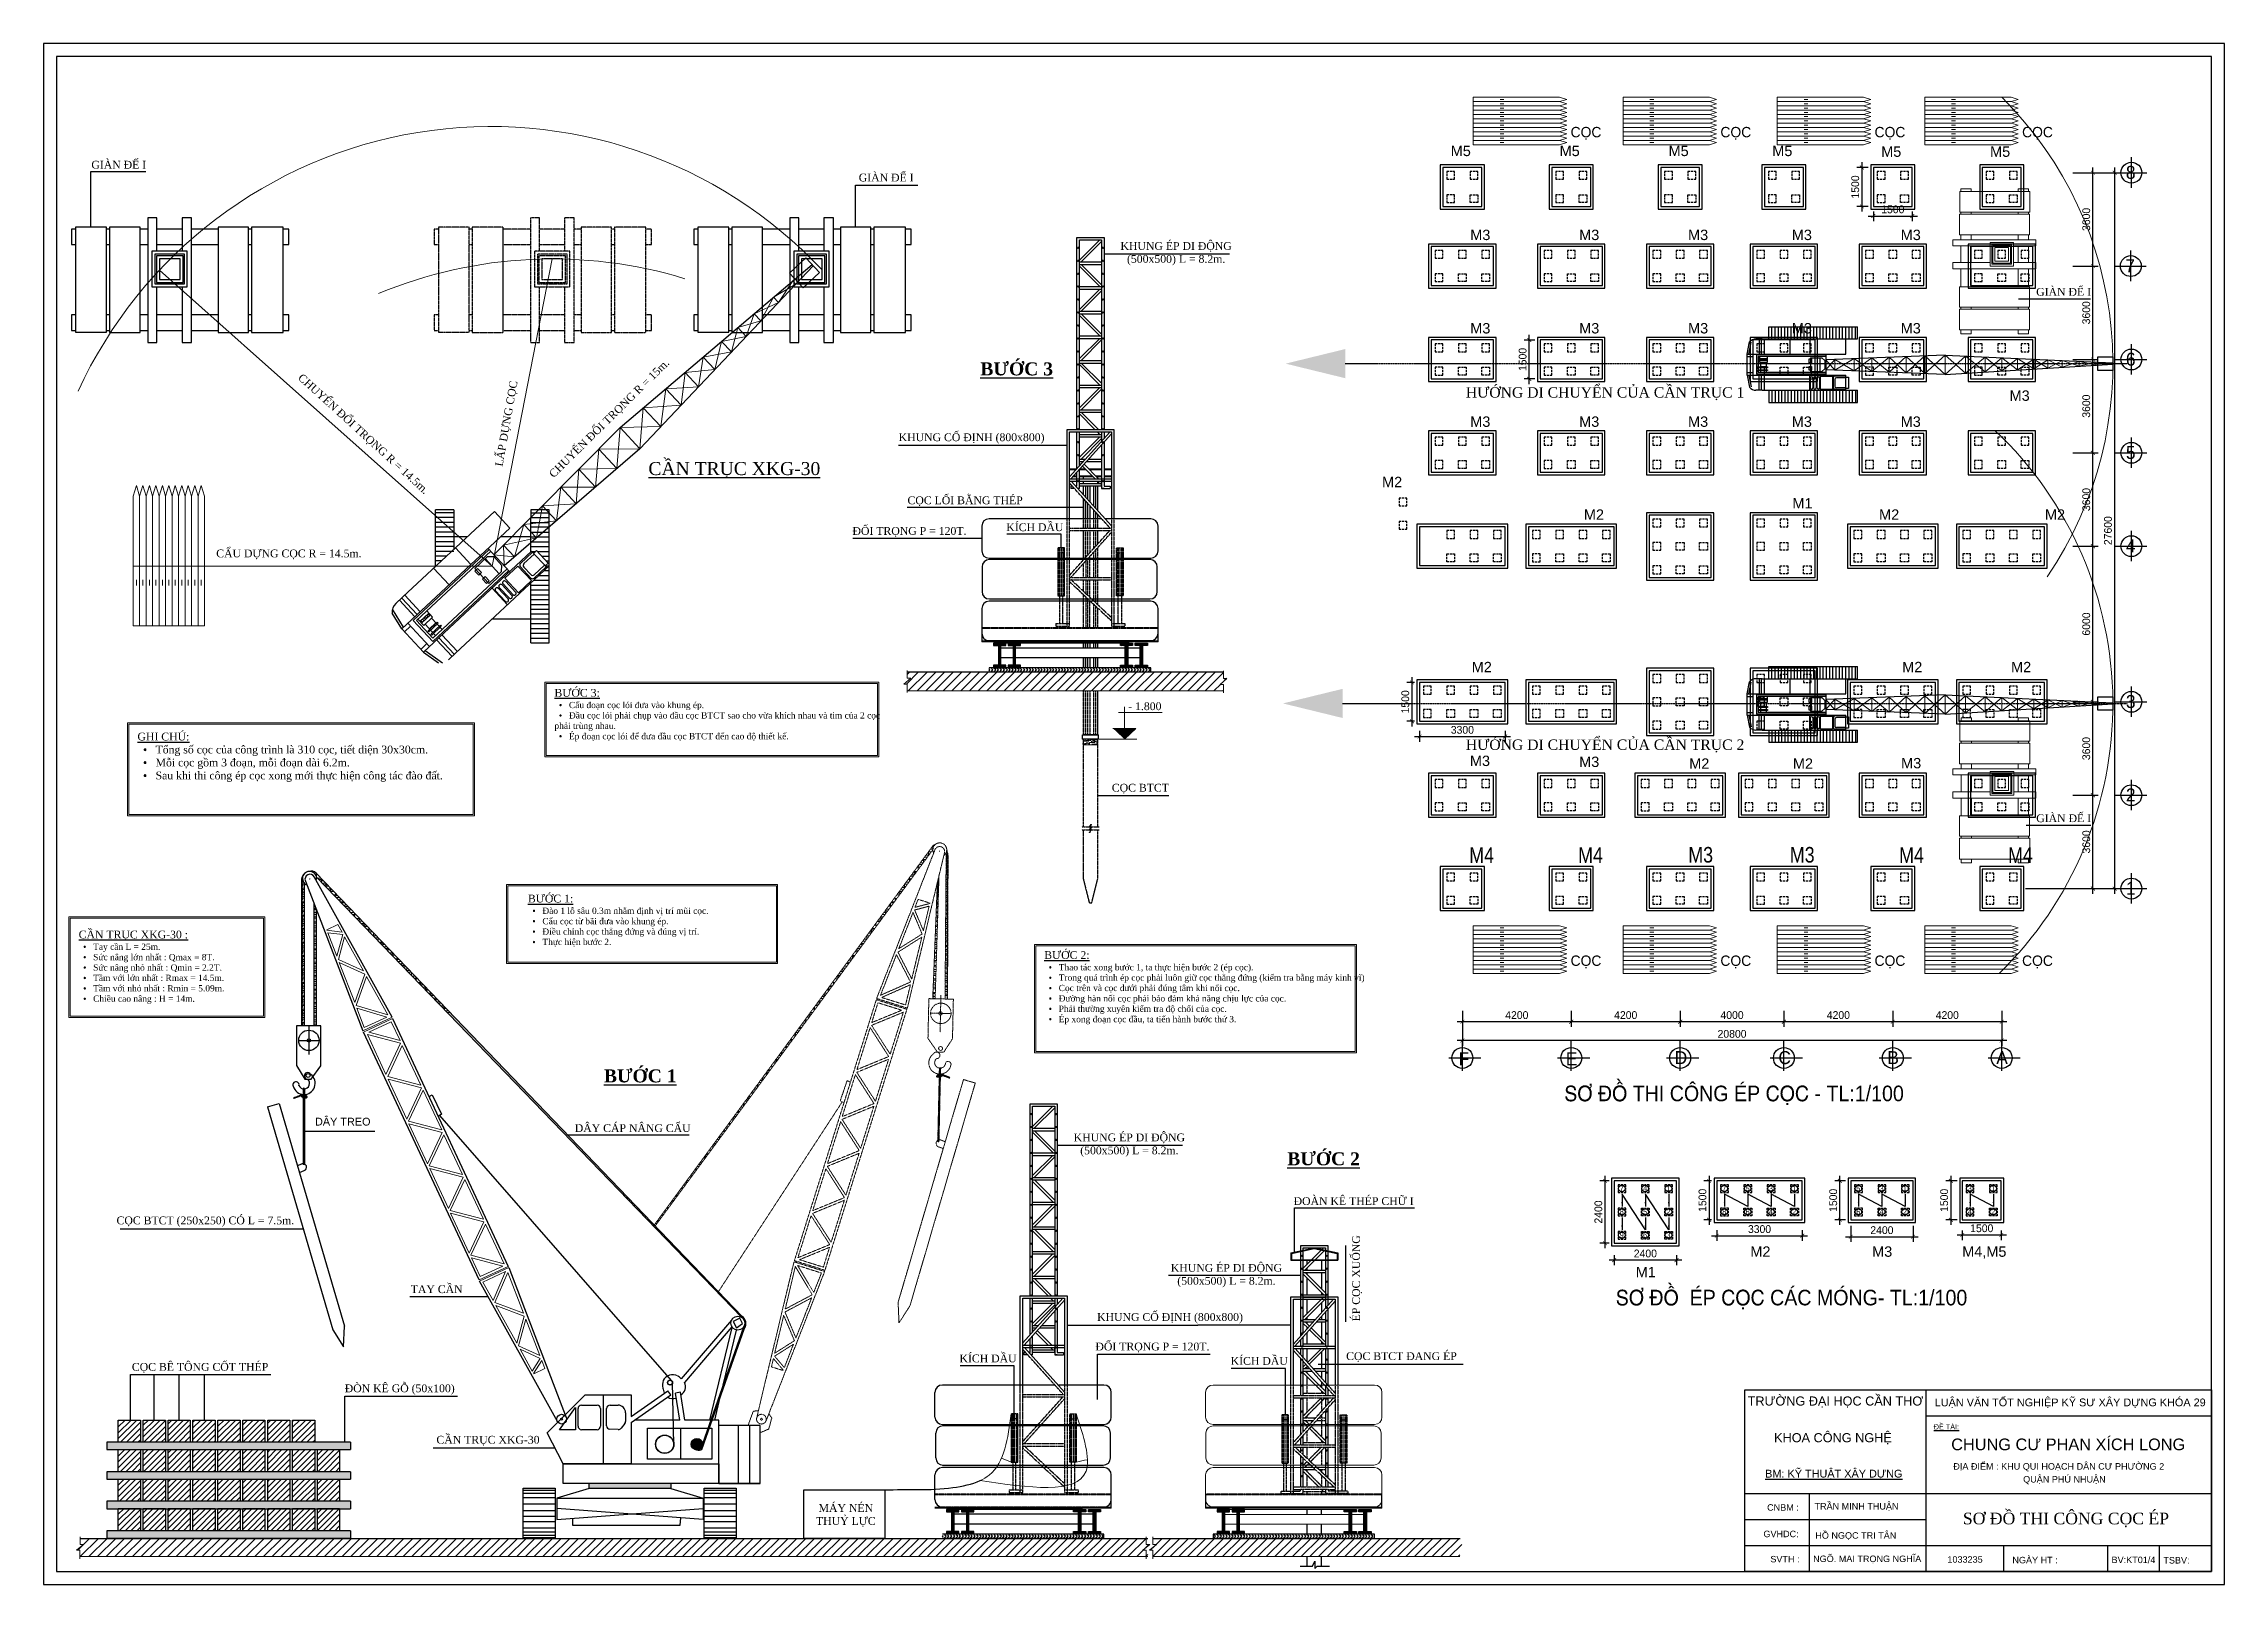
# Model space of a CAD drawing. Extents: x -134084 to 44078, y -38908 to 20492.
# Drawn here: x -134084 to -49984, y -38908 to 20492 of the extents above; entities that cross this region are included whole.
import ezdxf

# ---------------------------------------------------------------- set-up
doc = ezdxf.new("R2010")
doc.units = 0
doc.header["$MEASUREMENT"] = 0
for name, pattern in [('DASHED', [0.75, 0.5, -0.25]), ('DASHED2', [0.375, 0.25, -0.125]), ('HIDDEN', [0.375, 0.25, -0.125])]:
    doc.linetypes.add(name, pattern=pattern)
doc.layers.get('0').update_dxf_attribs({"linetype": 'CONTINUOUS'})
doc.layers.get('DEFPOINTS').update_dxf_attribs({"linetype": 'CONTINUOUS'})
for name, color, linetype in [('CHU', 3, 'CONTINUOUS'), ('D', 1, 'CONTINUOUS'), ('DIM', 8, 'CONTINUOUS'), ('K2', 4, 'CONTINUOUS'), ('NET-CO-BAN', 7, 'CONTINUOUS'), ('TEXT', 3, 'CONTINUOUS'), ('THAY', 4, 'CONTINUOUS'), ('THEPPHU', 30, 'CONTINUOUS'), ('TUONG', 7, 'CONTINUOUS'), ('V', 2, 'CONTINUOUS')]:
    doc.layers.add(name, color=color, linetype=linetype)
doc.layers.add('DUTKHUAT', color=4, linetype='DASHED2', lineweight=5)
doc.layers.add('KICTHUOC', color=3, linetype='CONTINUOUS', lineweight=20)
doc.styles.add('AVO', font='', dxfattribs={"width": 1.2})
doc.styles.add('dam', font='')
doc.styles.add('DIM-NEW', font='')
doc.styles.add('H', font='')
doc.styles.add('M1', font='arial.ttf')
doc.styles.add('VNI-HELVE', font='')
doc.styles.add('VNI-TIMES', font='')
doc.styles.get('AVO').set_extended_font_data('VNI-Avo')
doc.styles.get('dam').set_extended_font_data('VNI-Helve-Condense')
doc.styles.get('DIM-NEW').set_extended_font_data('VNI-Helve-Condense')
doc.styles.get('H').set_extended_font_data('VNI-Avo')
doc.styles.get('VNI-HELVE').set_extended_font_data('VNI-Helve')
doc.styles.get('VNI-TIMES').set_extended_font_data('VNI-Times')
doc.dimstyles.new('1-100', dxfattribs={"dimtxt": 300, "dimasz": 150, "dimexe": 200, "dimexo": 200, "dimgap": 100, "dimtad": 1, "dimtoh": 1, "dimdec": 0, "dimzin": 0, "dimdsep": 46, "dimtxsty": 'H', "dimblk": 'ARCHTICK', "dimcen": 1, "dimdle": 200, "dimclrd": 8, "dimclre": 8, "dimclrt": 3, "dimadec": 0, "dimazin": 0, "dimtfac": 1, "dimtdec": 0, "dimtix": 1, "dimtmove": 2, "dimatfit": 3, "dimldrblk": 'ARCHTICK', "dimfxl": 1, "dimtolj": 1, "dimtzin": 0, "dimarcsym": 0})
doc.dimstyles.new('ISO-25_WS', dxfattribs={"dimtxt": 2.5, "dimasz": 2.5, "dimexe": 1.25, "dimexo": 0.625, "dimtad": 1, "dimdec": 4, "dimdsep": 46, "dimtxsty": 'Standard', "dimcen": 2.5, "dimadec": 0, "dimazin": 0, "dimtfac": 1, "dimtdec": 4, "dimtmove": 0, "dimatfit": 3, "dimfxl": 1, "dimtolj": 1, "dimtzin": 0, "dimarcsym": 0})
pattern_1 = [(90, (-227248.9, -39465.05), (-182.88, 388.62), [91.44, -76.2, 106.68, -45.72, 137.16, -60.96]), (90, (-227256.53, -39373.61), (-182.88, 388.62), [76.2, -289.56, 60.96, -91.44]), (90, (-227237.48, -39190.73), (-182.88, 388.62), [45.72, -472.44]), (180, (-227248.9, -39465.05), (-182.88, -129.54), [175.26, -556.26]), (180, (-227248.9, -39373.61), (-182.88, -129.54), [171.45, -560.07]), (180, (-227248.9, -39297.41), (-182.88, -129.54), [160.02, -571.5]), (180, (-227237.48, -39190.73), (-182.88, -129.54), [175.26, -556.26]), (180, (-227237.48, -39145.01), (-182.88, -129.54), [175.26, -556.26]), (180, (-227248.9, -39007.85), (-182.88, -129.54), [167.64, -563.88])]
pattern_2 = [(45, (-224422.72, 44243.232), (-22.45064, 22.45064), []), (135, (-224422.72, 44243.232), (-67.351921, 22.45064), [79.375, -47.625])]

msp = doc.modelspace()

# ---------------------------------------------------------------- texts
at = {"color": 0, "linetype": 'ByBlock', "insert": (-91615.6, -5056.9), "char_height": 300, "attachment_point": 5}
msp.add_mtext('{\\fVNI-Times|b0|i0|c0|p2;- 1.800}', dxfattribs=at)
at = {"layer": 'CHU', "style": 'H'}
for s, height, p in [('COÏC', 400, (-75196.4, 16880.9)), ('COÏC', 400, (-69418.9, 16880.9)), ('COÏC', 400, (-63474.4, 16880.9)), ('COÏC', 400, (-57785.4, 16880.9)), ('8', 500, (-53781.2, 15278.5)), ('7', 500, (-53804.6, 11678.5)), ('6', 500, (-53781.2, 8078.5)), ('5', 500, (-53781.2, 4478.5)), ('4', 500, (-53781.2, 878.5)), ('3', 500, (-53781.2, -5121.5)), ('2', 500, (-53781.2, -8721.5)), ('1', 500, (-53781.2, -12321.5)), ('COÏC', 400, (-75196.4, -15063.6)), ('COÏC', 400, (-69418.9, -15063.6)), ('COÏC', 400, (-63474.4, -15063.6)), ('COÏC', 400, (-57785.4, -15063.6)), ('F', 500, (-79517.8, -18895.4)), ('E', 500, (-75381.8, -18895.4)), ('D', 500, (-71181.8, -18850.9)), ('C', 500, (-67181.8, -18850.9)), ('B', 500, (-62981.8, -18850.9)), ('A', 500, (-58781.8, -18850.9))]:
    msp.add_text(s, height=height, dxfattribs=at).set_placement(p)
at = {"layer": 'CHU', "style": 'dam', "width": 1.1}
for s, p in [('SÔ ÑOÀ THI COÂNG EÙP COÏC - TL:1/100', (-75439.3, -20281)), ('SÔ ÑOÀ  EÙP COÏC CAÙC MOÙNG- TL:1/100', (-73454.3, -28151.5))]:
    msp.add_text(s, height=600, dxfattribs=at).set_placement(p)
at = {"layer": 'KICTHUOC', "insert": (-124624.3, 800.1), "char_height": 300, "attachment_point": 5, "style": 'M1'}
msp.add_mtext('{\\fVNI-Times|b0|i0|c0|p2;CAÅU DÖÏNG COÏC R = 14.5m.}', dxfattribs=at)
at = {"layer": 'TEXT', "linetype": 'Continuous', "style": 'M1'}
for s, height, p in [('M5', 400, (-79819.1, 16155.2)), ('M5', 400, (-75619.1, 16155.2)), ('M5', 400, (-71419.1, 16155.2)), ('M5', 400, (-67419.1, 16155.2)), ('M5', 400, (-63219.1, 16126.6)), ('M5', 400, (-59019.1, 16126.6)), ('M3', 400, (-79066.4, 12918)), ('M3', 400, (-74866.4, 12918)), ('M3', 400, (-70666.4, 12918)), ('M3', 400, (-66666.4, 12918)), ('M3', 400, (-62466.4, 12918)), ('M3', 400, (-79066.4, 9318)), ('M3', 400, (-74866.4, 9318)), ('M3', 400, (-70666.4, 9318)), ('M3', 400, (-66666.4, 9318)), ('M3', 400, (-62466.4, 9318)), ('M3', 400, (-58266.4, 6720.5)), ('M3', 400, (-79066.4, 5718)), ('M3', 400, (-74866.4, 5718)), ('M3', 400, (-70666.4, 5718)), ('M3', 400, (-66666.4, 5718)), ('M3', 400, (-62466.4, 5718)), ('M2', 400, (-82467.6, 3391.1)), ('M2', 400, (-74685.1, 2133.6)), ('M1', 400, (-66641.1, 2570.2)), ('M2', 400, (-63299.6, 2133.6)), ('M2', 400, (-56903.1, 2133.6)), ('M2', 400, (-79010.1, -3742.4)), ('M2', 400, (-62410.1, -3742.4)), ('M2', 400, (-58210.1, -3742.4)), ('M3', 400, (-79079.1, -7359.1)), ('M3', 400, (-74866.2, -7396.8)), ('M2', 400, (-70622.6, -7464.9)), ('M2', 400, (-66622.6, -7464.9)), ('M3', 400, (-62450.9, -7447)), ('7', 200, (-73301.6, -23742.3)), ('4', 200, (-72401.6, -23742.3)), ('1', 200, (-71501.6, -23742.3)), ('7', 200, (-69348.9, -23742.3)), ('5', 200, (-68448.9, -23742.3)), ('3', 200, (-67548.9, -23742.3)), ('1', 200, (-66648.9, -23742.3)), ('5', 200, (-64179.9, -23742.3)), ('3', 200, (-63279.9, -23742.3)), ('1', 200, (-62379.9, -23742.3)), ('3', 200, (-59878.4, -23742.3)), ('1', 200, (-58978.4, -23742.3)), ('8', 200, (-73301.6, -24642.3)), ('5', 200, (-72401.6, -24642.3)), ('2', 200, (-71501.6, -24642.3)), ('8', 200, (-69348.9, -24642.3)), ('6', 200, (-68448.9, -24642.3)), ('4', 200, (-67548.9, -24642.3)), ('2', 200, (-66648.9, -24642.3)), ('6', 200, (-64179.9, -24642.3)), ('4', 200, (-63279.9, -24642.3)), ('2', 200, (-62379.9, -24642.3)), ('4', 200, (-59878.4, -24642.3)), ('2', 200, (-58978.4, -24642.3)), ('9', 200, (-73301.6, -25542.3)), ('6', 200, (-72401.6, -25542.3)), ('3', 200, (-71501.6, -25542.3)), ('M2', 400, (-68264.4, -26279)), ('M3', 400, (-63568.4, -26279)), ('M4,M5', 400, (-60095.4, -26279)), ('M1', 400, (-72684.1, -27066.6))]:
    msp.add_text(s, height=height, dxfattribs=at).set_placement(p)
at = {"layer": 'TEXT', "style": 'DIM-NEW'}
for s, p in [('M4', (-79104.6, -11093.6)), ('M4', (-74904.6, -11093.6)), ('M3', (-70657.4, -11080)), ('M3', (-66740.4, -11080)), ('M4', (-62526.1, -11093.6)), ('M4', (-58326.1, -11093.6))]:
    msp.add_text(s, height=600, dxfattribs=at).set_placement(p)
at = {"layer": 'TEXT', "linetype": 'Continuous', "attachment_point": 5, "style": 'M1'}
for s, insert, char_height in [('{\\fVNI-Times|b0|i0|c0|p2;GIAØN ÑEÁ I}', (-131185, 15821.7), 300), ('{\\fVNI-Times|b0|i0|c0|p2;GIAØN ÑEÁ I}', (-101591, 15326.9), 300), ('{\\fVNI-Times|b0|i0|c0|p2;KHUNG EÙP DI ÑOÄNG\\P(500x500) L = 8.2m.}', (-90408.4, 12392.6), 300), ('{\\fVNI-Times|b0|i0|c0|p2;GIAØN ÑEÁ I}', (-56184.1, 10919.7), 300), ('{\\fVNI-Times|b1|i0|c0|p2;\\LBÖÔÙC 3}', (-96558.4, 7948.9), 500), ('{\\fVNI-Times|b0|i0|c0|p2;HÖÔÙNG DI CHUYEÅN CUÛA CAÀN TRUÏC 1}', (-73865.8, 6994.9), 400), ('{\\fVNI-Times|b0|i0|c0|p2;KHUNG COÁ ÑÒNH (800x800)}', (-98297.3, 5267.1), 300), ('{\\fVNI-Times|b0|i0|c0|p2;\\LCAÀN TRUÏC XKG-30}', (-107445.8, 4045.9), 500), ('{\\fVNI-Times|b0|i0|c0|p2;COÏC LOÁI BAÈNG THEÙP}', (-98546.2, 2847.6), 300), ('{\\fVNI-Times|b0|i0|c0|p2;ÑOÁI TROÏNG P = 120T.}', (-100692.1, 1666.7), 300), ('{\\fVNI-Times|b0|i0|c0|p2;KÍCH DAÀU}', (-95857.8, 1845), 300), ('{\\fVNI-Times|b0|i0|c0|p2;HÖÔÙNG DI CHUYEÅN CUÛA CAÀN TRUÏC 2}', (-73865.8, -6586.6), 400), ('{\\fVNI-Times|b0|i0|c0|p2;COÏC BTCT}', (-91788, -8232), 300), ('{\\fVNI-Times|b0|i0|c0|p2;GIAØN ÑEÁ I}', (-56181.8, -9374.3), 300), ('{\\fVNI-Times|b1|i0|c0|p2;\\LBÖÔÙC 1}', (-111076.2, -19308.3), 500), ('{\\fVNI-Helve|b0|i0|c0|p2;DAÂY TREO}', (-122547.6, -21070.6), 300), ('{\\fVNI-Times|b0|i0|c0|p2;DAÂY CAÙP NAÂNG CAÅU}', (-111365.8, -21319.9), 300), ('{\\fVNI-Times|b0|i0|c0|p2;KHUNG EÙP DI ÑOÄNG\\P(500x500) L = 8.2m.}', (-92212.2, -21975.7), 300), ('{\\fVNI-Times|b1|i0|c0|p2;\\LBÖÔÙC 2}', (-84722.6, -22504.2), 500), ('{\\fVNI-Times|b0|i0|c0|p2;ÑOAØN KEÂ THEÙP CHÖÕ I}', (-83563.7, -24133.3), 300), ('{\\fVNI-Times|b0|i0|c0|p2;COÏC BTCT (250x250) COÙ L = 7.5m.}', (-127845.3, -24925.1), 300), ('{\\fVNI-Times|b0|i0|c0|p2;KHUNG EÙP DI ÑOÄNG\\P(500x500) L = 8.2m.}', (-88468.7, -27005), 300), ('{\\fVNI-Times|b0|i0|c0|p2;TAY CAÀN}', (-118926.2, -27530.2), 300), ('{\\fVNI-Times|b0|i0|c0|p2;KHUNG COÁ ÑÒNH (800x800)}', (-90644.7, -28649.2), 300), ('{\\fVNI-Times|b0|i0|c0|p2;COÏC BEÂ TOÂNG COÁT THEÙP}', (-128050.3, -30560.6), 300), ('{\\fVNI-Times|b0|i0|c0|p2;KÍCH DAÀU}', (-97661.6, -30199.3), 300), ('{\\fVNI-Times|b0|i0|c0|p2;ÑOÁI TROÏNG P = 120T.}', (-91323.7, -29775.8), 300), ('{\\fVNI-Times|b0|i0|c0|p2;KÍCH DAÀU}', (-87203.4, -30296.4), 300), ('{\\fVNI-Times|b0|i0|c0|p2;COÏC BTCT ÑANG EÙP}', (-81718.8, -30146.9), 300), ('{\\fVNI-Times|b0|i0|c0|p2;ÑOØN KEÂ GOÃ (50x100)}', (-120350.3, -31398.4), 300), ('{\\fVNI-Times|b0|i0|c0|p2;CAÀN TRUÏC XKG-30}', (-116946.2, -33370.5), 300), ('{\\fVNI-Times|b0|i0|c0|p2;MAÙY NEÙN\\PTHUYÛ LÖÏC}', (-103147.4, -36251.4), 300)]:
    msp.add_mtext(s, dxfattribs=dict(at, insert=insert, char_height=char_height))
at = {"layer": 'TEXT', "linetype": 'Continuous', "char_height": 300, "attachment_point": 5, "style": 'M1'}
for s, insert, rotation in [('{\\fVNI-Times|b0|i0|c0|p2;CHUYEÅN ÑOÁI TROÏNG R = 14.5m.}', (-121769.5, 5420.9), 317.630548), ('{\\fVNI-Times|b0|i0|c0|p2;CHUYEÅN ÑOÁI TROÏNG R = 15m.}', (-112251.6, 6020.9), 44.548861), ('{\\fVNI-Times|b0|i0|c0|p2;LAÁP DÖÏNG COÏC}', (-116206.5, 5841.7), 79.985945), ('{\\fVNI-Times|b0|i0|c0|p2;EÙP COÏC XUOÁNG}', (-83431.2, -27107.5), 90)]:
    msp.add_mtext(s, dxfattribs=dict(at, insert=insert, rotation=rotation))
at = {"layer": 'TEXT', "linetype": 'Continuous', "char_height": 300, "width": 12723, "attachment_point": 1, "style": 'AVO'}
for s, insert in [('{\\fVNI-Times|b0|i0|c0|p2;\\LBÖÔÙC 3:\\P\\fSymbol|b0|i0|c2|p18;\\H0.8005x;\\l  ·   \\fVNI-Times|b0|i0|c0|p2;Caåu ñoaïn coïc loùi ñöa vaøo khung eùp.\\P\\fSymbol|b0|i0|c2|p18;  ·   \\fVNI-Times|b0|i0|c0|p2;Ñaàu coïc loùi phaûi chuïp vaøo ñaàu coïc BTCT sao cho vöøa khích nhau vaø tim cuûa 2 coïc phaûi truøng nhau.\\P\\fSymbol|b0|i0|c2|p18;  ·   \\fVNI-Times|b0|i0|c0|p2;EÙp ñoaïn coïc loùi ñeå ñöa ñaàu coïc BTCT ñeán cao ñoä thieát keá.}', (-114382.9, -4385.8)), ('{\\fVNI-Times|b0|i0|c0|p2;\\LGHI CHUÙ:\\P\\fSymbol|b0|i0|c2|p18;\\l  ·   \\fVNI-Times|b0|i0|c0|p2;Toång soá coïc cuûa coâng trình laø 310 coïc, tieát dieän 30x30cm.\\P\\fSymbol|b0|i0|c2|p18;  ·   \\fVNI-Times|b0|i0|c0|p2;Moãi coïc goàm 3 ñoaïn, moãi ñoaïn daøi 6.2m.\\P\\fSymbol|b0|i0|c2|p18;  ·   \\fVNI-Times|b0|i0|c0|p2;Sau khi thi coâng eùp coïc xong môùi thöïc hieän coâng taùc ñaøo ñaát.}', (-130464.4, -6072.6)), ('{\\fVNI-Times|b0|i0|c0|p2;\\LBÖÔÙC 1:\\P\\fSymbol|b0|i0|c2|p18;\\H0.8005x;\\l  ·   \\fVNI-Times|b0|i0|c0|p2;Ñaøo 1 loã saâu 0.3m nhaèm ñònh vò trí muõi coïc.\\P\\fSymbol|b0|i0|c2|p18;  ·   \\fVNI-Times|b0|i0|c0|p2;Caåu coïc töø baõi ñöa vaøo khung eùp.\\P\\fSymbol|b0|i0|c2|p18;  ·   \\fVNI-Times|b0|i0|c0|p2;Ñieàu chænh coïc thaúng ñöùng vaø ñuùng vò trí.\\P\\fSymbol|b0|i0|c2|p18;  ·   \\fVNI-Times|b0|i0|c0|p2;Thöïc hieän böôùc 2.}', (-115407.3, -12318.2)), ('{\\fVNI-Times|b0|i0|c0|p2;\\LCAÀN TRUÏC XKG-30 :\\P\\fSymbol|b0|i0|c2|p18;\\H0.8005x;\\l  ·   \\fVNI-Times|b0|i0|c0|p2;Tay caàn L = 25m.\\P\\fSymbol|b0|i0|c2|p18;  ·   \\fVNI-Times|b0|i0|c0|p2;Söùc naâng lôùn nhaát : Qmax = 8T.\\P\\fSymbol|b0|i0|c2|p18;  ·   \\fVNI-Times|b0|i0|c0|p2;Söùc naâng nhoû nhaát : Qmin = 2.2T.\\P\\fSymbol|b0|i0|c2|p18;  ·   \\fVNI-Times|b0|i0|c0|p2;Taàm vôùi lôùn nhaát : Rmax = 14.5m.\\P\\fSymbol|b0|i0|c2|p18;  ·   \\fVNI-Times|b0|i0|c0|p2;Taàm vôùi nhoû nhaát : Rmin = 5.09m.\\P\\fSymbol|b0|i0|c2|p18;  ·   \\fVNI-Times|b0|i0|c0|p2;Chieàu cao naâng : H = 14m.}', (-132731.6, -13704.6)), ('{\\fVNI-Times|b0|i0|c0|p2;\\LBÖÔÙC 2:\\P\\fSymbol|b0|i0|c2|p18;\\H0.8005x;\\l  ·   \\fVNI-Times|b0|i0|c0|p2;Thao taùc xong böôùc 1, ta thöïc hieän böôùc 2 (eùp coïc).\\P\\fSymbol|b0|i0|c2|p18;  ·   \\fVNI-Times|b0|i0|c0|p2;Trong quaù trình eùp coïc phaûi luoân giöõ coïc thaúng ñöùng (kieåm tra baèng maùy kinh vó)\\P\\fSymbol|b0|i0|c2|p18;  ·   \\fVNI-Times|b0|i0|c0|p2;Coïc treân vaø coïc döôùi phaûi ñuùng taâm khi noái coïc.\\P\\fSymbol|b0|i0|c2|p18;  ·   \\fVNI-Times|b0|i0|c0|p2;Ñöôøng haøn noái coïc phaûi baûo ñaûm khaû naêng chòu löïc cuûa coïc.\\P\\fSymbol|b0|i0|c2|p18;  ·   \\fVNI-Times|b0|i0|c0|p2;Phaûi thöôøng xuyeân kieåm tra ñoä choái cuûa coïc.\\P\\fSymbol|b0|i0|c2|p18;  ·   \\fVNI-Times|b0|i0|c0|p2;EÙp xong ñoaïn coïc ñaàu, ta tieán haønh böôùc thöù 3.}', (-95495.8, -14494.5))]:
    msp.add_mtext(s, dxfattribs=dict(at, insert=insert))
at = {"layer": 'TEXT', "color": 3, "style": 'VNI-TIMES'}
for s, insert, char_height, width, attachment_point in [('{\\fVNI-Helve|b0|i0|c0|p2;TRÖÔØNG ÑAÏI HOÏC CAÀN THÔ\\H1.333x;}', (-64982.8, -31663.8), 350, 6964.75, 2), ('{\\fVNI-Helve|b0|i0|c0|p2;LUAÄN VAÊN TOÁT NGHIEÄP KYÕ SÖ XAÂY DÖÏNG KHOÙA 29}', (-55929, -31925.7), 300, 11435.126, 5), ('{\\fVNI-Helve|b0|i0|c0|p2;KHOA COÂNG NGHEÄ}', (-65079.7, -33078.4), 350, 6964.75, 2), ('\\fVNI-Helve|b0|i0|c0|p2;CNBM :', (-67006.2, -35945.3), 250, 2665.727, 5), ('{\\fVNI-Helve|b0|i0|c0|p2;TRAÀN MINH THUAÄN}', (-64169.9, -35924.9), 250, 4125.478, 5), (' \\fVNI-Helve|b0|i0|c0|p2;   GVHDC:', (-67272.9, -36966.1), 250, 2665.727, 5), ('\\fVNI-Helve|b0|i0|c0|p2;SVTH :', (-66929.4, -37937.1), 250, 2665.727, 5)]:
    msp.add_mtext(s, dxfattribs=dict(at, insert=insert, char_height=char_height, width=width, attachment_point=attachment_point))
at = {"layer": 'TEXT', "attachment_point": 1}
for s, insert, char_height, width, style in [('\\fVNI-Helve|b0|i0|c0|p2;\\LÑEÀ TAØI:', (-61190.8, -32734.3), 200, 1257.188, 'VNI-TIMES'), ('{\\fVNI-Helve|b0|i0|c0|p2;\\LBM: KYÕ THUAÄT XAÂY DÖÏNG}', (-67693.4, -34490), 300, 5740, 'VNI-TIMES'), ('ÑÒA ÑIEÅM : KHU QUI HOAÏCH DAÂN CÖ PHÖÔØNG 2', (-60436.7, -34234.2), 250, 9820.32, 'VNI-HELVE'), ('QUAÄN PHUÙ NHUAÄN', (-57744, -34731.5), 250, 4751.768, 'VNI-HELVE'), ('\\pt9900;SÔ ÑOÀ THI COÂNG COÏC EÙP', (-60067.9, -36143.3), 450, 10463.729, 'VNI-TIMES'), ('{\\fVNI-Helve|b0|i0|c0|p2;HOÀ NGOÏC TRI TAÂN}', (-65759, -36897.4), 250, 4322.578, 'VNI-TIMES'), ('\\pt3750;{\\fVNI-Helve|b0|i0|c0|p2;NGÕ. MAI TROÏNG NGHÓA}', (-65843.5, -37797.5), 250, 5420.588, 'VNI-TIMES'), ('1033235', (-60664.5, -37822.3), 250, 2670.423, 'VNI-HELVE'), ('NGAØY HT :', (-58158.2, -37846.2), 250, 3504.93, 'VNI-HELVE'), ('BV:KT01/4', (-54334.1, -37838.7), 250, 1757.472, 'VNI-HELVE'), ('TSBV:', (-52336.3, -37853.7), 250, 1757.472, 'VNI-HELVE')]:
    msp.add_mtext(s, dxfattribs=dict(at, insert=insert, char_height=char_height, width=width, style=style))
at = {"layer": 'THAY', "color": 3, "insert": (-60518.5, -33286.1), "char_height": 450, "width": 10463.729, "attachment_point": 1, "style": 'VNI-TIMES'}
msp.add_mtext('{\\fVNI-Helve|b0|i0|c0|p2;CHUNG CÖ PHAN XÍCH LONG}', dxfattribs=at)

# ---------------------------------------------------------------- blocks, each defined once
blk = doc.blocks.new('*X2')
at = {"color": 0, "linetype": 'Continuous'}
for p, q in [((389.01, 477.75), (389.04, 477.78)), ((389.01, 477.4), (389.32, 477.71)), ((389.01, 477.05), (389.51, 477.55)), ((389.01, 476.69), (389.51, 477.19)), ((389.01, 476.34), (389.51, 476.84)), ((389.01, 475.99), (389.51, 476.49)), ((389.01, 475.63), (389.51, 476.13)), ((389.01, 475.28), (389.51, 475.78)), ((389.01, 474.93), (389.51, 475.43)), ((389.01, 474.57), (389.51, 475.07)), ((389.01, 474.22), (389.51, 474.72)), ((389.01, 473.86), (389.51, 474.36)), ((389.01, 473.51), (389.51, 474.01)), ((389.01, 473.16), (389.51, 473.66)), ((389.01, 472.8), (389.51, 473.3)), ((389.01, 472.45), (389.51, 472.95)), ((389.01, 472.1), (389.51, 472.6)), ((389.01, 471.74), (389.51, 472.24)), ((389.01, 471.39), (389.51, 471.89)), ((389.01, 471.04), (389.51, 471.54)), ((389.01, 470.68), (389.51, 471.18)), ((389.01, 470.33), (389.51, 470.83)), ((389.01, 469.98), (389.51, 470.48)), ((389.01, 469.62), (389.51, 470.12)), ((389.01, 469.27), (389.51, 469.77)), ((389.01, 468.91), (389.51, 469.41)), ((389.01, 468.56), (389.51, 469.06)), ((389.01, 468.21), (389.51, 468.71)), ((389.01, 467.85), (389.51, 468.35)), ((389.01, 467.5), (389.51, 468)), ((389.01, 467.15), (389.51, 467.65)), ((389.01, 466.79), (389.51, 467.29)), ((389.01, 466.44), (389.51, 466.94)), ((389.01, 466.09), (389.51, 466.59)), ((389.01, 465.73), (389.51, 466.23)), ((389.01, 465.38), (389.51, 465.88)), ((389.01, 465.03), (389.51, 465.53)), ((389.01, 464.67), (389.51, 465.17)), ((389.01, 464.32), (389.51, 464.82)), ((389.01, 463.96), (389.51, 464.46)), ((389.01, 463.61), (389.51, 464.11)), ((389.01, 463.26), (389.51, 463.76)), ((389.01, 462.9), (389.51, 463.4)), ((389.01, 462.55), (389.51, 463.05)), ((389.01, 462.2), (389.51, 462.7)), ((389.01, 461.84), (389.51, 462.34)), ((389.01, 461.49), (389.51, 461.99)), ((389.01, 461.14), (389.51, 461.64)), ((389.01, 460.78), (389.51, 461.28)), ((389.01, 460.43), (389.51, 460.93)), ((389.01, 460.08), (389.51, 460.58)), ((389.01, 459.72), (389.51, 460.22)), ((389.01, 459.37), (389.51, 459.87)), ((389.01, 459.02), (389.51, 459.52)), ((389.01, 458.66), (389.51, 459.16)), ((389.01, 458.31), (389.51, 458.81)), ((389.01, 457.95), (389.51, 458.45)), ((389.01, 457.6), (389.51, 458.1)), ((389.01, 457.25), (389.51, 457.75)), ((389.01, 456.89), (389.51, 457.39)), ((389.01, 456.54), (389.51, 457.04)), ((389.01, 456.19), (389.51, 456.69)), ((389.01, 455.83), (389.51, 456.33)), ((389.01, 455.48), (389.51, 455.98)), ((389.01, 455.13), (389.51, 455.63)), ((389.01, 454.77), (389.51, 455.27)), ((389.01, 454.42), (389.51, 454.92)), ((389.01, 454.07), (389.51, 454.57)), ((389.01, 453.71), (389.51, 454.21)), ((389.01, 453.36), (389.51, 453.86)), ((389.01, 453), (389.51, 453.5)), ((389.01, 452.65), (389.51, 453.15)), ((389.01, 452.3), (389.51, 452.8)), ((389.01, 451.94), (389.51, 452.44)), ((389.01, 451.59), (389.51, 452.09)), ((389.06, 451.29), (389.51, 451.74))]:
    blk.add_line(p, q, dxfattribs=at)
blk = doc.blocks.new('*X3')
at = {"color": 0, "linetype": 'Continuous'}
for p, q in [((385.58, 477.5), (386.15, 478.08)), ((386.11, 477.68), (386.69, 478.27)), ((386.65, 477.86), (387.24, 478.46)), ((387.18, 478.04), (387.77, 478.63)), ((387.71, 478.22), (388.25, 478.76)), ((388.17, 478.33), (388.71, 478.86)), ((388.61, 478.41), (389.01, 478.81)), ((389.01, 478.46), (389.01, 478.46)), ((385.25, 477.53), (385.61, 477.89))]:
    blk.add_line(p, q, dxfattribs=at)
blk = doc.blocks.new('*X1')
at = {"color": 0, "linetype": 'Continuous'}
for p, q in [((387.86, 479.08), (387.95, 479.17)), ((387.93, 478.79), (388.23, 479.09)), ((388.25, 478.76), (388.42, 478.93)), ((388.36, 478.16), (388.61, 478.41)), ((388.56, 478.01), (388.92, 478.37)), ((388.79, 477.88), (389.17, 478.26)), ((388.96, 481.24), (389.21, 481.49)), ((389.01, 480.94), (389.29, 481.21)), ((389.01, 480.58), (389.51, 481.08)), ((389.01, 480.23), (389.51, 480.73)), ((389.01, 479.87), (389.51, 480.37)), ((389.01, 479.52), (389.51, 480.02)), ((389.01, 479.17), (389.51, 479.67)), ((389.04, 477.78), (389.45, 478.19)), ((389.15, 478.96), (389.51, 479.31)), ((389.29, 481.21), (389.48, 481.41)), ((389.32, 477.71), (389.76, 478.15)), ((389.51, 478.96), (389.51, 478.96)), ((389.51, 478.61), (389.71, 478.8)), ((389.62, 477.66), (390.38, 478.42)), ((389.67, 478.41), (389.96, 478.7)), ((389.85, 478.24), (390.2, 478.59)), ((389.96, 477.64), (390.55, 478.23)), ((390.37, 477.7), (390.65, 477.98))]:
    blk.add_line(p, q, dxfattribs=at)
blk = doc.blocks.new('*X4')
at = {"color": 0, "linetype": 'Continuous'}
for p, q in [((389.01, 478.46), (389.51, 478.96)), ((389.01, 478.81), (389.15, 478.96)), ((389.17, 478.26), (389.51, 478.61)), ((389.45, 478.19), (389.51, 478.25))]:
    blk.add_line(p, q, dxfattribs=at)
blk = doc.blocks.new('*X5')
at = {"color": 0, "linetype": 'Continuous'}
for p, q in [((645.37, 486.62), (645.88, 487.14)), ((645.38, 486.99), (645.89, 487.5)), ((645.39, 487.71), (645.91, 488.22)), ((645.39, 487.35), (645.9, 487.86)), ((645.4, 488.07), (645.91, 488.58)), ((645.41, 488.43), (645.66, 488.69)), ((645.17, 477.94), (645.69, 478.46)), ((645.17, 477.58), (645.68, 478.09)), ((645.18, 478.31), (645.69, 478.82)), ((645.19, 478.67), (645.7, 479.18)), ((645.2, 479.03), (645.71, 479.54)), ((645.21, 479.39), (645.72, 479.9)), ((645.22, 480.11), (645.73, 480.63)), ((645.22, 479.75), (645.73, 480.26)), ((645.23, 480.48), (645.74, 480.99)), ((645.24, 480.84), (645.75, 481.35)), ((645.25, 481.2), (645.76, 481.71)), ((645.26, 481.92), (645.78, 482.43)), ((645.26, 481.56), (645.77, 482.07)), ((645.27, 482.28), (645.78, 482.8)), ((645.28, 482.65), (645.79, 483.16)), ((645.29, 483.01), (645.8, 483.52)), ((645.3, 483.73), (645.82, 484.24)), ((645.3, 483.37), (645.81, 483.88)), ((645.31, 484.09), (645.82, 484.6)), ((645.32, 484.45), (645.83, 484.97)), ((645.33, 484.82), (645.84, 485.33)), ((645.34, 485.18), (645.85, 485.69)), ((645.35, 485.9), (645.87, 486.41)), ((645.35, 485.54), (645.86, 486.05)), ((645.36, 486.26), (645.87, 486.77)), ((644.97, 468.9), (645.48, 469.41)), ((644.98, 469.26), (645.49, 469.77)), ((644.99, 469.62), (645.5, 470.14)), ((645, 470.35), (645.52, 470.86)), ((645, 469.99), (645.51, 470.5)), ((645.01, 470.71), (645.52, 471.22)), ((645.02, 471.07), (645.53, 471.58)), ((645.03, 471.43), (645.54, 471.94)), ((645.04, 472.16), (645.56, 472.67)), ((645.04, 471.79), (645.55, 472.31)), ((645.05, 472.52), (645.56, 473.03)), ((645.06, 472.88), (645.57, 473.39)), ((645.07, 473.24), (645.58, 473.75)), ((645.08, 473.97), (645.6, 474.48)), ((645.08, 473.6), (645.59, 474.11)), ((645.09, 474.33), (645.6, 474.84)), ((645.1, 474.69), (645.61, 475.2)), ((645.11, 475.05), (645.62, 475.56)), ((645.12, 475.41), (645.63, 475.92)), ((645.13, 476.14), (645.65, 476.65)), ((645.13, 475.77), (645.64, 476.29)), ((645.14, 476.5), (645.65, 477.01)), ((645.15, 476.86), (645.66, 477.37)), ((645.16, 477.22), (645.67, 477.73)), ((644.83, 462.75), (645.09, 463.01)), ((644.84, 463.11), (645.2, 463.47)), ((644.84, 462.41), (644.97, 462.54)), ((644.85, 463.48), (645.31, 463.94)), ((644.86, 464.2), (645.38, 464.71)), ((644.86, 463.84), (645.37, 464.35)), ((644.87, 464.56), (645.38, 465.07)), ((644.88, 464.92), (645.39, 465.43)), ((644.89, 465.28), (645.4, 465.8)), ((644.9, 465.65), (645.41, 466.16)), ((644.91, 466.37), (645.43, 466.88)), ((644.91, 466.01), (645.42, 466.52)), ((644.92, 466.73), (645.43, 467.24)), ((644.93, 467.09), (645.44, 467.6)), ((644.94, 467.45), (645.45, 467.97)), ((644.95, 468.18), (645.47, 468.69)), ((644.95, 467.82), (645.46, 468.33)), ((644.96, 468.54), (645.47, 469.05))]:
    blk.add_line(p, q, dxfattribs=at)
blk = doc.blocks.new('_ArchTick')
at = {"color": 0, "linetype": 'ByBlock', "const_width": 0.15}
blk.add_lwpolyline([(-0.5, -0.5), (0.5, 0.5)], dxfattribs=at)
blk = doc.blocks.new('*D11')
at = {"layer": 'DEFPOINTS', "color": 0, "transparency": 16777216}
for p in [(-63520, 15716), (-63963, 14216), (-63520, 14216)]:
    blk.add_point(p, dxfattribs=at)
at = {"layer": 'DIM', "color": 8, "lineweight": -2, "transparency": 16777216}
for p, q in [((-63720, 15716), (-64163, 15716)), ((-63963, 15916), (-63963, 14016)), ((-63720, 14216), (-64163, 14216))]:
    blk.add_line(p, q, dxfattribs=at)
at = {"layer": 'DIM', "color": 8, "lineweight": -2, "transparency": 16777216, "xscale": 150, "yscale": 150, "zscale": 150}
for p, rotation in [((-63963, 15716), 90), ((-63963, 14216), 270)]:
    blk.add_blockref('_ArchTick', p, dxfattribs=dict(at, rotation=rotation))
at = {"layer": 'DIM', "color": 3, "transparency": 16777216, "insert": (-64218, 14966), "char_height": 300, "attachment_point": 5, "rotation": 90, "style": 'H'}
blk.add_mtext('\\A1;1500', dxfattribs=at)
blk = doc.blocks.new('*D12')
at = {"layer": 'DEFPOINTS', "color": 0, "transparency": 16777216}
for p in [(-63520, 14216), (-62020, 14216), (-62020, 13846)]:
    blk.add_point(p, dxfattribs=at)
at = {"layer": 'DIM', "color": 8, "lineweight": -2, "transparency": 16777216}
for p, q in [((-63720, 13846), (-61820, 13846)), ((-63520, 14016), (-63520, 13646)), ((-62020, 14016), (-62020, 13646))]:
    blk.add_line(p, q, dxfattribs=at)
at = {"layer": 'DIM', "color": 8, "lineweight": -2, "transparency": 16777216, "xscale": 150, "yscale": 150, "zscale": 150, "rotation": 180}
blk.add_blockref('_ArchTick', (-63520, 13846), dxfattribs=at)
at = {"layer": 'DIM', "color": 8, "lineweight": -2, "transparency": 16777216, "xscale": 150, "yscale": 150, "zscale": 150}
blk.add_blockref('_ArchTick', (-62020, 13846), dxfattribs=at)
at = {"layer": 'DIM', "color": 3, "transparency": 16777216, "insert": (-62770, 14101), "char_height": 300, "attachment_point": 5, "style": 'H'}
blk.add_mtext('\\A1;1500', dxfattribs=at)
blk = doc.blocks.new('*D13')
at = {"layer": 'DEFPOINTS', "color": 0, "transparency": 16777216}
for p in [(-76790, 9066), (-76370, 9066), (-76370, 7566)]:
    blk.add_point(p, dxfattribs=at)
at = {"layer": 'TUONG', "color": 8, "lineweight": -2, "transparency": 16777216}
for p, q in [((-76790, 7366), (-76790, 9266)), ((-76570, 9066), (-76990, 9066)), ((-76570, 7566), (-76990, 7566))]:
    blk.add_line(p, q, dxfattribs=at)
at = {"layer": 'TUONG', "color": 8, "lineweight": -2, "transparency": 16777216, "xscale": 150, "yscale": 150, "zscale": 150}
for p, rotation in [((-76790, 9066), 90), ((-76790, 7566), 270)]:
    blk.add_blockref('_ArchTick', p, dxfattribs=dict(at, rotation=rotation))
at = {"layer": 'TUONG', "color": 3, "transparency": 16777216, "insert": (-77045, 8316), "char_height": 300, "attachment_point": 5, "rotation": 90, "style": 'H'}
blk.add_mtext('\\A1;1500', dxfattribs=at)
blk = doc.blocks.new('*D14')
at = {"layer": 'DEFPOINTS', "color": 0, "transparency": 16777216}
for p in [(-81020, -5808), (-77720, -5808), (-77720, -6220)]:
    blk.add_point(p, dxfattribs=at)
at = {"layer": 'DIM', "color": 8, "lineweight": -2, "transparency": 16777216}
for p, q in [((-81220, -6220), (-77520, -6220)), ((-81020, -6008), (-81020, -6420)), ((-77720, -6008), (-77720, -6420))]:
    blk.add_line(p, q, dxfattribs=at)
at = {"layer": 'DIM', "color": 8, "lineweight": -2, "transparency": 16777216, "xscale": 150, "yscale": 150, "zscale": 150, "rotation": 180}
blk.add_blockref('_ArchTick', (-81020, -6220), dxfattribs=at)
at = {"layer": 'DIM', "color": 8, "lineweight": -2, "transparency": 16777216, "xscale": 150, "yscale": 150, "zscale": 150}
blk.add_blockref('_ArchTick', (-77720, -6220), dxfattribs=at)
at = {"layer": 'DIM', "color": 3, "transparency": 16777216, "insert": (-79370, -5965), "char_height": 300, "attachment_point": 5, "style": 'H'}
blk.add_mtext('\\A1;3300', dxfattribs=at)
blk = doc.blocks.new('*D15')
at = {"layer": 'DEFPOINTS', "color": 0, "transparency": 16777216}
for p in [(-81020, -4134), (-81315, -5634), (-81020, -5634)]:
    blk.add_point(p, dxfattribs=at)
at = {"layer": 'DIM', "color": 8, "lineweight": -2, "transparency": 16777216}
for p, q in [((-81220, -4134), (-81515, -4134)), ((-81315, -3934), (-81315, -5834)), ((-81220, -5634), (-81515, -5634))]:
    blk.add_line(p, q, dxfattribs=at)
at = {"layer": 'DIM', "color": 8, "lineweight": -2, "transparency": 16777216, "xscale": 150, "yscale": 150, "zscale": 150}
for p, rotation in [((-81315, -4134), 90), ((-81315, -5634), 270)]:
    blk.add_blockref('_ArchTick', p, dxfattribs=dict(at, rotation=rotation))
at = {"layer": 'DIM', "color": 3, "transparency": 16777216, "insert": (-81570, -4884), "char_height": 300, "attachment_point": 5, "rotation": 90, "style": 'H'}
blk.add_mtext('\\A1;1500', dxfattribs=at)
blk = doc.blocks.new('*D16')
at = {"layer": 'DEFPOINTS', "color": 0, "transparency": 16777216}
for p in [(-62770, -16596), (-58570, -16596), (-62770, -17217)]:
    blk.add_point(p, dxfattribs=at)
at = {"layer": 'DIM', "color": 8, "lineweight": -2, "transparency": 16777216}
for p, q in [((-62770, -16796), (-62770, -17417)), ((-58570, -16796), (-58570, -17417)), ((-58370, -17217), (-62970, -17217))]:
    blk.add_line(p, q, dxfattribs=at)
at = {"layer": 'DIM', "color": 8, "lineweight": -2, "transparency": 16777216, "xscale": 150, "yscale": 150, "zscale": 150, "rotation": 180}
blk.add_blockref('_ArchTick', (-62770, -17217), dxfattribs=at)
at = {"layer": 'DIM', "color": 8, "lineweight": -2, "transparency": 16777216, "xscale": 150, "yscale": 150, "zscale": 150}
blk.add_blockref('_ArchTick', (-58570, -17217), dxfattribs=at)
at = {"layer": 'DIM', "color": 3, "transparency": 16777216, "insert": (-60670, -16962), "char_height": 300, "attachment_point": 5, "style": 'H'}
blk.add_mtext('\\A1;4200', dxfattribs=at)
blk = doc.blocks.new('*D17')
at = {"layer": 'DEFPOINTS', "color": 0, "transparency": 16777216}
for p in [(-56026, 15516), (-55054, 15516), (-56026, 11916)]:
    blk.add_point(p, dxfattribs=at)
at = {"layer": 'DIM', "color": 8, "lineweight": -2, "transparency": 16777216}
for p, q in [((-55826, 15516), (-54854, 15516)), ((-55054, 11716), (-55054, 15716)), ((-55826, 11916), (-54854, 11916))]:
    blk.add_line(p, q, dxfattribs=at)
at = {"layer": 'DIM', "color": 8, "lineweight": -2, "transparency": 16777216, "xscale": 150, "yscale": 150, "zscale": 150}
for p, rotation in [((-55054, 15516), 90), ((-55054, 11916), 270)]:
    blk.add_blockref('_ArchTick', p, dxfattribs=dict(at, rotation=rotation))
at = {"layer": 'DIM', "color": 3, "transparency": 16777216, "insert": (-55309, 13716), "char_height": 300, "attachment_point": 5, "rotation": 90, "style": 'H'}
blk.add_mtext('\\A1;3600', dxfattribs=at)
blk = doc.blocks.new('*D18')
at = {"layer": 'DEFPOINTS', "color": 0, "transparency": 16777216}
for p in [(-55179, 15516), (-57007, -12084), (-54216, -12084)]:
    blk.add_point(p, dxfattribs=at)
at = {"layer": 'DIM', "color": 8, "lineweight": -2, "transparency": 16777216}
for p, q in [((-54979, 15516), (-54016, 15516)), ((-54216, 15716), (-54216, -12284)), ((-56807, -12084), (-54016, -12084))]:
    blk.add_line(p, q, dxfattribs=at)
at = {"layer": 'DIM', "color": 8, "lineweight": -2, "transparency": 16777216, "xscale": 150, "yscale": 150, "zscale": 150}
for p, rotation in [((-54216, 15516), 90), ((-54216, -12084), 270)]:
    blk.add_blockref('_ArchTick', p, dxfattribs=dict(at, rotation=rotation))
at = {"layer": 'DIM', "color": 3, "transparency": 16777216, "insert": (-54472, 1716), "char_height": 300, "attachment_point": 5, "rotation": 90, "style": 'H'}
blk.add_mtext('\\A1;27600', dxfattribs=at)
blk = doc.blocks.new('*D19')
at = {"layer": 'DEFPOINTS', "color": 0, "transparency": 16777216}
for p in [(-56026, 1116), (-55054, 1116), (-56026, -4884)]:
    blk.add_point(p, dxfattribs=at)
at = {"layer": 'DIM', "color": 8, "lineweight": -2, "transparency": 16777216}
for p, q in [((-55826, 1116), (-54854, 1116)), ((-55054, -5084), (-55054, 1316)), ((-55826, -4884), (-54854, -4884))]:
    blk.add_line(p, q, dxfattribs=at)
at = {"layer": 'DIM', "color": 8, "lineweight": -2, "transparency": 16777216, "xscale": 150, "yscale": 150, "zscale": 150}
for p, rotation in [((-55054, 1116), 90), ((-55054, -4884), 270)]:
    blk.add_blockref('_ArchTick', p, dxfattribs=dict(at, rotation=rotation))
at = {"layer": 'DIM', "color": 3, "transparency": 16777216, "insert": (-55309, -1884), "char_height": 300, "attachment_point": 5, "rotation": 90, "style": 'H'}
blk.add_mtext('\\A1;6000', dxfattribs=at)
blk = doc.blocks.new('*D20')
at = {"layer": 'DEFPOINTS', "color": 0, "transparency": 16777216}
for p in [(-56026, -8484), (-55054, -8484), (-57855, -12084)]:
    blk.add_point(p, dxfattribs=at)
at = {"layer": 'DIM', "color": 8, "lineweight": -2, "transparency": 16777216}
for p, q in [((-55054, -12284), (-55054, -8284)), ((-55826, -8484), (-54854, -8484)), ((-57655, -12084), (-54854, -12084))]:
    blk.add_line(p, q, dxfattribs=at)
at = {"layer": 'DIM', "color": 8, "lineweight": -2, "transparency": 16777216, "xscale": 150, "yscale": 150, "zscale": 150}
for p, rotation in [((-55054, -8484), 90), ((-55054, -12084), 270)]:
    blk.add_blockref('_ArchTick', p, dxfattribs=dict(at, rotation=rotation))
at = {"layer": 'DIM', "color": 3, "transparency": 16777216, "insert": (-55309, -10284), "char_height": 300, "attachment_point": 5, "rotation": 90, "style": 'H'}
blk.add_mtext('\\A1;3600', dxfattribs=at)
blk = doc.blocks.new('*D21')
at = {"layer": 'DEFPOINTS', "color": 0, "transparency": 16777216}
for p in [(-56026, -4884), (-55054, -4884), (-56026, -8484)]:
    blk.add_point(p, dxfattribs=at)
at = {"layer": 'DIM', "color": 8, "lineweight": -2, "transparency": 16777216}
for p, q in [((-55826, -4884), (-54854, -4884)), ((-55054, -8684), (-55054, -4684)), ((-55826, -8484), (-54854, -8484))]:
    blk.add_line(p, q, dxfattribs=at)
at = {"layer": 'DIM', "color": 8, "lineweight": -2, "transparency": 16777216, "xscale": 150, "yscale": 150, "zscale": 150}
for p, rotation in [((-55054, -4884), 90), ((-55054, -8484), 270)]:
    blk.add_blockref('_ArchTick', p, dxfattribs=dict(at, rotation=rotation))
at = {"layer": 'DIM', "color": 3, "transparency": 16777216, "insert": (-55309, -6684), "char_height": 300, "attachment_point": 5, "rotation": 90, "style": 'H'}
blk.add_mtext('\\A1;3600', dxfattribs=at)
blk = doc.blocks.new('*D22')
at = {"layer": 'DEFPOINTS', "color": 0, "transparency": 16777216}
for p in [(-56026, 8316), (-55054, 8316), (-56026, 4716)]:
    blk.add_point(p, dxfattribs=at)
at = {"layer": 'DIM', "color": 8, "lineweight": -2, "transparency": 16777216}
for p, q in [((-55054, 4516), (-55054, 8516)), ((-55826, 8316), (-54854, 8316)), ((-55826, 4716), (-54854, 4716))]:
    blk.add_line(p, q, dxfattribs=at)
at = {"layer": 'DIM', "color": 8, "lineweight": -2, "transparency": 16777216, "xscale": 150, "yscale": 150, "zscale": 150}
for p, rotation in [((-55054, 8316), 90), ((-55054, 4716), 270)]:
    blk.add_blockref('_ArchTick', p, dxfattribs=dict(at, rotation=rotation))
at = {"layer": 'DIM', "color": 3, "transparency": 16777216, "insert": (-55309, 6516), "char_height": 300, "attachment_point": 5, "rotation": 90, "style": 'H'}
blk.add_mtext('\\A1;3600', dxfattribs=at)
blk = doc.blocks.new('*D23')
at = {"layer": 'DEFPOINTS', "color": 0, "transparency": 16777216}
for p in [(-56026, 4716), (-55054, 4716), (-56026, 1116)]:
    blk.add_point(p, dxfattribs=at)
at = {"layer": 'DIM', "color": 8, "lineweight": -2, "transparency": 16777216}
for p, q in [((-55826, 4716), (-54854, 4716)), ((-55054, 916), (-55054, 4916)), ((-55826, 1116), (-54854, 1116))]:
    blk.add_line(p, q, dxfattribs=at)
at = {"layer": 'DIM', "color": 8, "lineweight": -2, "transparency": 16777216, "xscale": 150, "yscale": 150, "zscale": 150}
for p, rotation in [((-55054, 4716), 90), ((-55054, 1116), 270)]:
    blk.add_blockref('_ArchTick', p, dxfattribs=dict(at, rotation=rotation))
at = {"layer": 'DIM', "color": 3, "transparency": 16777216, "insert": (-55309, 2916), "char_height": 300, "attachment_point": 5, "rotation": 90, "style": 'H'}
blk.add_mtext('\\A1;3600', dxfattribs=at)
blk = doc.blocks.new('*D24')
at = {"layer": 'DEFPOINTS', "color": 0, "transparency": 16777216}
for p in [(-56026, 11916), (-55054, 11916), (-56026, 8316)]:
    blk.add_point(p, dxfattribs=at)
at = {"layer": 'DIM', "color": 8, "lineweight": -2, "transparency": 16777216}
for p, q in [((-55826, 11916), (-54854, 11916)), ((-55054, 8116), (-55054, 12116)), ((-55826, 8316), (-54854, 8316))]:
    blk.add_line(p, q, dxfattribs=at)
at = {"layer": 'DIM', "color": 8, "lineweight": -2, "transparency": 16777216, "xscale": 150, "yscale": 150, "zscale": 150}
for p, rotation in [((-55054, 11916), 90), ((-55054, 8316), 270)]:
    blk.add_blockref('_ArchTick', p, dxfattribs=dict(at, rotation=rotation))
at = {"layer": 'DIM', "color": 3, "transparency": 16777216, "insert": (-55309, 10116), "char_height": 300, "attachment_point": 5, "rotation": 90, "style": 'H'}
blk.add_mtext('\\A1;3600', dxfattribs=at)
blk = doc.blocks.new('*D25')
at = {"layer": 'DEFPOINTS', "color": 0, "transparency": 16777216}
for p in [(-79370, -16596), (-75170, -16596), (-79370, -17217)]:
    blk.add_point(p, dxfattribs=at)
at = {"layer": 'DIM', "color": 8, "lineweight": -2, "transparency": 16777216}
for p, q in [((-79370, -16796), (-79370, -17417)), ((-75170, -16796), (-75170, -17417)), ((-74970, -17217), (-79570, -17217))]:
    blk.add_line(p, q, dxfattribs=at)
at = {"layer": 'DIM', "color": 8, "lineweight": -2, "transparency": 16777216, "xscale": 150, "yscale": 150, "zscale": 150, "rotation": 180}
blk.add_blockref('_ArchTick', (-79370, -17217), dxfattribs=at)
at = {"layer": 'DIM', "color": 8, "lineweight": -2, "transparency": 16777216, "xscale": 150, "yscale": 150, "zscale": 150}
blk.add_blockref('_ArchTick', (-75170, -17217), dxfattribs=at)
at = {"layer": 'DIM', "color": 3, "transparency": 16777216, "insert": (-77270, -16962), "char_height": 300, "attachment_point": 5, "style": 'H'}
blk.add_mtext('\\A1;4200', dxfattribs=at)
blk = doc.blocks.new('*D26')
at = {"layer": 'DEFPOINTS', "color": 0, "transparency": 16777216}
for p in [(-70970, -16596), (-66970, -16596), (-70970, -17217)]:
    blk.add_point(p, dxfattribs=at)
at = {"layer": 'DIM', "color": 8, "lineweight": -2, "transparency": 16777216}
for p, q in [((-70970, -16796), (-70970, -17417)), ((-66970, -16796), (-66970, -17417)), ((-66770, -17217), (-71170, -17217))]:
    blk.add_line(p, q, dxfattribs=at)
at = {"layer": 'DIM', "color": 8, "lineweight": -2, "transparency": 16777216, "xscale": 150, "yscale": 150, "zscale": 150, "rotation": 180}
blk.add_blockref('_ArchTick', (-70970, -17217), dxfattribs=at)
at = {"layer": 'DIM', "color": 8, "lineweight": -2, "transparency": 16777216, "xscale": 150, "yscale": 150, "zscale": 150}
blk.add_blockref('_ArchTick', (-66970, -17217), dxfattribs=at)
at = {"layer": 'DIM', "color": 3, "transparency": 16777216, "insert": (-68970, -16962), "char_height": 300, "attachment_point": 5, "style": 'H'}
blk.add_mtext('\\A1;4000', dxfattribs=at)
blk = doc.blocks.new('*D27')
at = {"layer": 'DEFPOINTS', "color": 0, "transparency": 16777216}
for p in [(-66970, -16596), (-62770, -16596), (-66970, -17217)]:
    blk.add_point(p, dxfattribs=at)
at = {"layer": 'DIM', "color": 8, "lineweight": -2, "transparency": 16777216}
for p, q in [((-66970, -16796), (-66970, -17417)), ((-62770, -16796), (-62770, -17417)), ((-62570, -17217), (-67170, -17217))]:
    blk.add_line(p, q, dxfattribs=at)
at = {"layer": 'DIM', "color": 8, "lineweight": -2, "transparency": 16777216, "xscale": 150, "yscale": 150, "zscale": 150, "rotation": 180}
blk.add_blockref('_ArchTick', (-66970, -17217), dxfattribs=at)
at = {"layer": 'DIM', "color": 8, "lineweight": -2, "transparency": 16777216, "xscale": 150, "yscale": 150, "zscale": 150}
blk.add_blockref('_ArchTick', (-62770, -17217), dxfattribs=at)
at = {"layer": 'DIM', "color": 3, "transparency": 16777216, "insert": (-64870, -16962), "char_height": 300, "attachment_point": 5, "style": 'H'}
blk.add_mtext('\\A1;4200', dxfattribs=at)
blk = doc.blocks.new('*D28')
at = {"layer": 'DEFPOINTS', "color": 0, "transparency": 16777216}
for p in [(-75170, -16596), (-70970, -16596), (-75170, -17217)]:
    blk.add_point(p, dxfattribs=at)
at = {"layer": 'DIM', "color": 8, "lineweight": -2, "transparency": 16777216}
for p, q in [((-75170, -16796), (-75170, -17417)), ((-70970, -16796), (-70970, -17417)), ((-70770, -17217), (-75370, -17217))]:
    blk.add_line(p, q, dxfattribs=at)
at = {"layer": 'DIM', "color": 8, "lineweight": -2, "transparency": 16777216, "xscale": 150, "yscale": 150, "zscale": 150, "rotation": 180}
blk.add_blockref('_ArchTick', (-75170, -17217), dxfattribs=at)
at = {"layer": 'DIM', "color": 8, "lineweight": -2, "transparency": 16777216, "xscale": 150, "yscale": 150, "zscale": 150}
blk.add_blockref('_ArchTick', (-70970, -17217), dxfattribs=at)
at = {"layer": 'DIM', "color": 3, "transparency": 16777216, "insert": (-73070, -16962), "char_height": 300, "attachment_point": 5, "style": 'H'}
blk.add_mtext('\\A1;4200', dxfattribs=at)
blk = doc.blocks.new('*D29')
at = {"layer": 'DEFPOINTS', "color": 0, "transparency": 16777216}
for p in [(-79370, -17004), (-58570, -17217), (-79370, -17941)]:
    blk.add_point(p, dxfattribs=at)
at = {"layer": 'DIM', "color": 8, "lineweight": -2, "transparency": 16777216}
for p, q in [((-79370, -17204), (-79370, -18141)), ((-58570, -17417), (-58570, -18141)), ((-58370, -17941), (-79570, -17941))]:
    blk.add_line(p, q, dxfattribs=at)
at = {"layer": 'DIM', "color": 8, "lineweight": -2, "transparency": 16777216, "xscale": 150, "yscale": 150, "zscale": 150, "rotation": 180}
blk.add_blockref('_ArchTick', (-79370, -17941), dxfattribs=at)
at = {"layer": 'DIM', "color": 8, "lineweight": -2, "transparency": 16777216, "xscale": 150, "yscale": 150, "zscale": 150}
blk.add_blockref('_ArchTick', (-58570, -17941), dxfattribs=at)
at = {"layer": 'DIM', "color": 3, "transparency": 16777216, "insert": (-68970, -17686), "char_height": 300, "attachment_point": 5, "style": 'H'}
blk.add_mtext('\\A1;20800', dxfattribs=at)
blk = doc.blocks.new('*D69')
at = {"layer": 'DEFPOINTS', "color": 0, "transparency": 16777216}
for p in [(-73513, -26014), (-71113, -26014), (-73513, -26408)]:
    blk.add_point(p, dxfattribs=at)
at = {"layer": 'DIM', "color": 8, "lineweight": -2, "transparency": 16777216}
for p, q in [((-70913, -26408), (-73713, -26408)), ((-73513, -26214), (-73513, -26608)), ((-71113, -26214), (-71113, -26608))]:
    blk.add_line(p, q, dxfattribs=at)
at = {"layer": 'DIM', "color": 8, "lineweight": -2, "transparency": 16777216, "xscale": 150, "yscale": 150, "zscale": 150, "rotation": 180}
blk.add_blockref('_ArchTick', (-73513, -26408), dxfattribs=at)
at = {"layer": 'DIM', "color": 8, "lineweight": -2, "transparency": 16777216, "xscale": 150, "yscale": 150, "zscale": 150}
blk.add_blockref('_ArchTick', (-71113, -26408), dxfattribs=at)
at = {"layer": 'DIM', "color": 3, "transparency": 16777216, "insert": (-72313, -26153), "char_height": 300, "attachment_point": 5, "style": 'H'}
blk.add_mtext('\\A1;2400', dxfattribs=at)
blk = doc.blocks.new('*D70')
at = {"layer": 'DEFPOINTS', "color": 0, "transparency": 16777216}
for p in [(-73869, -23352), (-73513, -23352), (-73513, -25752)]:
    blk.add_point(p, dxfattribs=at)
at = {"layer": 'DIM', "color": 8, "lineweight": -2, "transparency": 16777216}
for p, q in [((-73713, -23352), (-74069, -23352)), ((-73869, -25952), (-73869, -23152)), ((-73713, -25752), (-74069, -25752))]:
    blk.add_line(p, q, dxfattribs=at)
at = {"layer": 'DIM', "color": 8, "lineweight": -2, "transparency": 16777216, "xscale": 150, "yscale": 150, "zscale": 150}
for p, rotation in [((-73869, -23352), 90), ((-73869, -25752), 270)]:
    blk.add_blockref('_ArchTick', p, dxfattribs=dict(at, rotation=rotation))
at = {"layer": 'DIM', "color": 3, "transparency": 16777216, "insert": (-74124, -24552), "char_height": 300, "attachment_point": 5, "rotation": 90, "style": 'H'}
blk.add_mtext('\\A1;2400', dxfattribs=at)
blk = doc.blocks.new('*D71')
at = {"layer": 'DEFPOINTS', "color": 0, "transparency": 16777216}
for p in [(-60090, -23352), (-60532, -24852), (-60090, -24852)]:
    blk.add_point(p, dxfattribs=at)
at = {"layer": 'DIM', "color": 8, "lineweight": -2, "transparency": 16777216}
for p, q in [((-60290, -23352), (-60732, -23352)), ((-60532, -23152), (-60532, -25052)), ((-60290, -24852), (-60732, -24852))]:
    blk.add_line(p, q, dxfattribs=at)
at = {"layer": 'DIM', "color": 8, "lineweight": -2, "transparency": 16777216, "xscale": 150, "yscale": 150, "zscale": 150}
for p, rotation in [((-60532, -23352), 90), ((-60532, -24852), 270)]:
    blk.add_blockref('_ArchTick', p, dxfattribs=dict(at, rotation=rotation))
at = {"layer": 'DIM', "color": 3, "transparency": 16777216, "insert": (-60788, -24102), "char_height": 300, "attachment_point": 5, "rotation": 90, "style": 'H'}
blk.add_mtext('\\A1;1500', dxfattribs=at)
blk = doc.blocks.new('*D72')
at = {"layer": 'DEFPOINTS', "color": 0, "transparency": 16777216}
for p in [(-60090, -25066), (-58590, -25066), (-58590, -25436)]:
    blk.add_point(p, dxfattribs=at)
at = {"layer": 'DIM', "color": 8, "lineweight": -2, "transparency": 16777216}
for p, q in [((-60290, -25436), (-58390, -25436)), ((-60090, -25266), (-60090, -25636)), ((-58590, -25266), (-58590, -25636))]:
    blk.add_line(p, q, dxfattribs=at)
at = {"layer": 'DIM', "color": 8, "lineweight": -2, "transparency": 16777216, "xscale": 150, "yscale": 150, "zscale": 150, "rotation": 180}
blk.add_blockref('_ArchTick', (-60090, -25436), dxfattribs=at)
at = {"layer": 'DIM', "color": 8, "lineweight": -2, "transparency": 16777216, "xscale": 150, "yscale": 150, "zscale": 150}
blk.add_blockref('_ArchTick', (-58590, -25436), dxfattribs=at)
at = {"layer": 'DIM', "color": 3, "transparency": 16777216, "insert": (-59340, -25181), "char_height": 300, "attachment_point": 5, "style": 'H'}
blk.add_mtext('\\A1;1500', dxfattribs=at)
blk = doc.blocks.new('*D73')
at = {"layer": 'DEFPOINTS', "color": 0, "transparency": 16777216}
for p in [(-69560, -25056), (-66260, -25056), (-66260, -25467)]:
    blk.add_point(p, dxfattribs=at)
at = {"layer": 'DIM', "color": 8, "lineweight": -2, "transparency": 16777216}
for p, q in [((-69760, -25467), (-66060, -25467)), ((-69560, -25256), (-69560, -25667)), ((-66260, -25256), (-66260, -25667))]:
    blk.add_line(p, q, dxfattribs=at)
at = {"layer": 'DIM', "color": 8, "lineweight": -2, "transparency": 16777216, "xscale": 150, "yscale": 150, "zscale": 150, "rotation": 180}
blk.add_blockref('_ArchTick', (-69560, -25467), dxfattribs=at)
at = {"layer": 'DIM', "color": 8, "lineweight": -2, "transparency": 16777216, "xscale": 150, "yscale": 150, "zscale": 150}
blk.add_blockref('_ArchTick', (-66260, -25467), dxfattribs=at)
at = {"layer": 'DIM', "color": 3, "transparency": 16777216, "insert": (-67910, -25212), "char_height": 300, "attachment_point": 5, "style": 'H'}
blk.add_mtext('\\A1;3300', dxfattribs=at)
blk = doc.blocks.new('*D74')
at = {"layer": 'DEFPOINTS', "color": 0, "transparency": 16777216}
for p in [(-69560, -23352), (-69855, -24852), (-69560, -24852)]:
    blk.add_point(p, dxfattribs=at)
at = {"layer": 'DIM', "color": 8, "lineweight": -2, "transparency": 16777216}
for p, q in [((-69760, -23352), (-70055, -23352)), ((-69855, -23152), (-69855, -25052)), ((-69760, -24852), (-70055, -24852))]:
    blk.add_line(p, q, dxfattribs=at)
at = {"layer": 'DIM', "color": 8, "lineweight": -2, "transparency": 16777216, "xscale": 150, "yscale": 150, "zscale": 150}
for p, rotation in [((-69855, -23352), 90), ((-69855, -24852), 270)]:
    blk.add_blockref('_ArchTick', p, dxfattribs=dict(at, rotation=rotation))
at = {"layer": 'DIM', "color": 3, "transparency": 16777216, "insert": (-70110, -24102), "char_height": 300, "attachment_point": 5, "rotation": 90, "style": 'H'}
blk.add_mtext('\\A1;1500', dxfattribs=at)
blk = doc.blocks.new('*D75')
at = {"layer": 'DEFPOINTS', "color": 0, "transparency": 16777216}
for p in [(-64811, -23352), (-64391, -23352), (-64391, -24852)]:
    blk.add_point(p, dxfattribs=at)
at = {"layer": 'DIM', "color": 8, "lineweight": -2, "transparency": 16777216}
for p, q in [((-64591, -23352), (-65011, -23352)), ((-64811, -25052), (-64811, -23152)), ((-64591, -24852), (-65011, -24852))]:
    blk.add_line(p, q, dxfattribs=at)
at = {"layer": 'DIM', "color": 8, "lineweight": -2, "transparency": 16777216, "xscale": 150, "yscale": 150, "zscale": 150}
for p, rotation in [((-64811, -23352), 90), ((-64811, -24852), 270)]:
    blk.add_blockref('_ArchTick', p, dxfattribs=dict(at, rotation=rotation))
at = {"layer": 'DIM', "color": 3, "transparency": 16777216, "insert": (-65067, -24102), "char_height": 300, "attachment_point": 5, "rotation": 90, "style": 'H'}
blk.add_mtext('\\A1;1500', dxfattribs=at)
blk = doc.blocks.new('*D76')
at = {"layer": 'DEFPOINTS', "color": 0, "transparency": 16777216}
for p in [(-64391, -24888), (-61991, -24888), (-61991, -25508)]:
    blk.add_point(p, dxfattribs=at)
at = {"layer": 'THAY', "color": 8, "lineweight": -2, "transparency": 16777216}
for p, q in [((-64391, -25088), (-64391, -25708)), ((-61991, -25088), (-61991, -25708)), ((-64591, -25508), (-61791, -25508))]:
    blk.add_line(p, q, dxfattribs=at)
at = {"layer": 'THAY', "color": 8, "lineweight": -2, "transparency": 16777216, "xscale": 150, "yscale": 150, "zscale": 150, "rotation": 180}
blk.add_blockref('_ArchTick', (-64391, -25508), dxfattribs=at)
at = {"layer": 'THAY', "color": 8, "lineweight": -2, "transparency": 16777216, "xscale": 150, "yscale": 150, "zscale": 150}
blk.add_blockref('_ArchTick', (-61991, -25508), dxfattribs=at)
at = {"layer": 'THAY', "color": 3, "transparency": 16777216, "insert": (-63191, -25253), "char_height": 300, "attachment_point": 5, "style": 'H'}
blk.add_mtext('\\A1;2400', dxfattribs=at)

# ---------------------------------------------------------------- dimensions: what is measured, and where the dimension line sits
at = {"layer": 'DIM'}
for base, p1, p2, angle, picture, middle in [((-63962.5, 14216.1), (-63520.2, 15716.1), (-63520.2, 14216.1), 90, '*D11', (-64217.8, 14966.1)), ((-54216.3, -12083.9), (-55178.6, 15516.1), (-57007.3, -12083.9), 90, '*D18', (-54471.6, 1716.1)), ((-55053.6, 15516.1), (-56025.9, 11916.1), (-56025.9, 15516.1), 90, '*D17', (-55308.9, 13716.1)), ((-62020.2, 13845.9), (-63520.2, 14216.1), (-62020.2, 14216.1), 180, '*D12', (-62770.2, 14101.2)), ((-55053.6, 11916.1), (-56025.9, 8316.1), (-56025.9, 11916.1), 90, '*D24', (-55308.9, 10116.1)), ((-55053.6, 8316.1), (-56025.9, 4716.1), (-56025.9, 8316.1), 90, '*D22', (-55308.9, 6516.1)), ((-55053.6, 4716.1), (-56025.9, 1116.1), (-56025.9, 4716.1), 90, '*D23', (-55308.9, 2916.1)), ((-55053.6, 1116.1), (-56025.9, -4883.9), (-56025.9, 1116.1), 90, '*D19', (-55308.9, -1883.9)), ((-81314.6, -5633.9), (-81020.2, -4133.9), (-81020.2, -5633.9), 90, '*D15', (-81569.9, -4883.9)), ((-55053.6, -4883.9), (-56025.9, -8483.9), (-56025.9, -4883.9), 90, '*D21', (-55308.9, -6683.9)), ((-77720.2, -6219.9), (-81020.2, -5808.4), (-77720.2, -5808.4), 180, '*D14', (-79370.2, -5964.6)), ((-55053.6, -8483.9), (-57854.6, -12083.9), (-56025.9, -8483.9), 90, '*D20', (-55308.9, -10283.9)), ((-79370.2, -17217.3), (-75170.2, -16596.2), (-79370.2, -16596.2), 180, '*D25', (-77270.2, -16962)), ((-75170.2, -17217.3), (-70970.2, -16596.2), (-75170.2, -16596.2), 180, '*D28', (-73070.2, -16962)), ((-70970.2, -17217.3), (-66970.2, -16596.2), (-70970.2, -16596.2), 180, '*D26', (-68970.2, -16962)), ((-66970.2, -17217.3), (-62770.2, -16596.2), (-66970.2, -16596.2), 180, '*D27', (-64870.2, -16962)), ((-62770.2, -17217.3), (-58570.2, -16596.2), (-62770.2, -16596.2), 180, '*D16', (-60670.2, -16962)), ((-79370.2, -17941), (-58570.2, -17217.3), (-79370.2, -17003.7), 180, '*D29', (-68970.2, -17685.8)), ((-73869.1, -23351.5), (-73513.2, -25751.5), (-73513.2, -23351.5), 90, '*D70', (-74124.4, -24551.5)), ((-69854.9, -24851.5), (-69560.5, -23351.5), (-69560.5, -24851.5), 90, '*D74', (-70110.2, -24101.5)), ((-64811.5, -23351.5), (-64391.5, -24851.5), (-64391.5, -23351.5), 90, '*D75', (-65066.8, -24101.5)), ((-60532.3, -24851.5), (-60090, -23351.5), (-60090, -24851.5), 90, '*D71', (-60787.6, -24101.5)), ((-66260.5, -25467.5), (-69560.5, -25056), (-66260.5, -25056), 180, '*D73', (-67910.5, -25212.2)), ((-58590, -25436.1), (-60090, -25066), (-58590, -25066), 180, '*D72', (-59340, -25180.9)), ((-73513.2, -26408.3), (-71113.2, -26013.5), (-73513.2, -26013.5), 180, '*D69', (-72313.2, -26153.1))]:
    dim = msp.add_linear_dim(base=base, p1=p1, p2=p2, angle=angle, dimstyle='1-100', dxfattribs=at)
    dim.commit()
    dim.dimension.update_dxf_attribs({"geometry": picture, "text_midpoint": middle})
at = {"layer": 'THAY'}
dim = msp.add_linear_dim(base=(-61991.5, -25508), p1=(-64391.5, -24888.5), p2=(-61991.5, -24888.5), dimstyle='1-100', dxfattribs=at)
dim.commit()
dim.dimension.update_dxf_attribs({"geometry": '*D76', "text_midpoint": (-63191.5, -25252.7)})
at = {"layer": 'TUONG', "color": 8}
dim = msp.add_linear_dim(base=(-76790.2, 9066.1), p1=(-76370.2, 7566.1), p2=(-76370.2, 9066.1), angle=90, dimstyle='1-100', dxfattribs=at)
dim.commit()
dim.dimension.update_dxf_attribs({"geometry": '*D13', "text_midpoint": (-77045.5, 8316.1)})

# ---------------------------------------------------------------- hatches: boundary and pattern name
at = {"linetype": 'Continuous'}
h = msp.add_hatch(dxfattribs=at)
h.set_pattern_fill('ANSI38', color=4, scale=10, style=0)
h.set_pattern_definition(pattern_2)
h.paths.add_polyline_path([(-92370.3, -3190.2), (-92275.3, -3190.2), (-92275.3, -2810.2), (-92370.3, -2810.2)])
h.paths.add_polyline_path([(-91705.3, -2715.2), (-91515.3, -2715.2), (-91515.3, -2620.2), (-91990.3, -2620.2), (-91990.3, -2715.2), (-91800.3, -2715.2), (-91800.3, -3475.2), (-91990.3, -3475.2), (-91990.3, -3570.2), (-91515.3, -3570.2), (-91515.3, -3475.2), (-91705.3, -3475.2)])
h.paths.add_polyline_path([(-92275.3, -3190.2), (-92370.3, -3190.2), (-92370.3, -3475.2), (-92560.3, -3475.2), (-92560.3, -3570.2), (-92085.3, -3570.2), (-92085.3, -3475.2), (-92275.3, -3475.2)])
h.paths.add_polyline_path([(-92275.3, -2715.2), (-92085.3, -2715.2), (-92085.3, -2620.2), (-92560.3, -2620.2), (-92560.3, -2715.2), (-92370.3, -2715.2), (-92370.3, -2810.2), (-92275.3, -2810.2)])
h = msp.add_hatch()
h.set_pattern_fill('ZIGZAG', color=3, scale=25, angle=45, style=0)
h.set_pattern_definition([(45, (-225501.92, -6067.79), (1e-14, 112.2532), [79.375, -79.375]), (135, (-225445.8, -6011.665), (-112.2532, 1e-14), [79.375, -79.375])])
h.paths.add_polyline_path([(-91389.8, -3571), (-97619.5, -3571), (-97619.5, -3736.8), (-91389.8, -3736.8)])
at = {"linetype": 'ByBlock'}
h = msp.add_hatch(dxfattribs=at)
h.set_pattern_fill('ZIGZAG', color=3, scale=25, angle=45, style=0)
h.set_pattern_definition([(45, (-226169.7, 12287.316), (1e-14, 112.2532), [79.375, -79.375]), (135, (-226113.58, 12343.44), (-112.2532, 1e-14), [79.375, -79.375])])
h.paths.add_polyline_path([(-122245.8, -33426.4), (-131648.3, -33426.4), (-131648.3, -33711.4), (-122245.8, -33711.4)])
h.paths.add_polyline_path([(-122245.8, -34566.5), (-131648.3, -34566.5), (-131648.3, -34851.5), (-122245.8, -34851.5)])
h.paths.add_polyline_path([(-122245.8, -35706.6), (-131648.3, -35706.6), (-131648.3, -35991.6), (-131203.1, -35991.6), (-131203.1, -35984.9), (-130348.1, -35984.9), (-130348.1, -35991.6), (-130243.1, -35991.6), (-130243.1, -35984.9), (-129388.1, -35984.9), (-129388.1, -35991.6), (-129283.1, -35991.6), (-129283.1, -35984.9), (-128428.1, -35984.9), (-128428.1, -35991.6), (-128323.1, -35991.6), (-128323.1, -35984.9), (-127468.1, -35984.9), (-127468.1, -35991.6), (-127363.1, -35991.6), (-127363.1, -35984.9), (-126508.1, -35984.9), (-126508.1, -35991.6), (-126403.1, -35991.6), (-126403.1, -35984.9), (-125548.1, -35984.9), (-125548.1, -35991.6), (-125443.1, -35991.6), (-125443.1, -35984.9), (-124588.1, -35984.9), (-124588.1, -35991.6), (-124483.1, -35991.6), (-124483.1, -35984.9), (-123628.1, -35984.9), (-123628.1, -35991.6), (-123523.1, -35991.6), (-123523.1, -35984.9), (-122668.1, -35984.9), (-122668.1, -35991.6), (-122245.8, -35991.6)])
h.paths.add_polyline_path([(-122245.8, -36840), (-131648.3, -36840), (-131648.3, -37125), (-127274.6, -37125), (-127274.6, -37124.5), (-122245.8, -37124.5)])
h = msp.add_hatch()
h.set_pattern_fill('ZIGZAG', color=3, scale=25, angle=45, style=0)
h.set_pattern_definition([(45, (-227305.68, -39465.05), (1e-14, 112.2532), [79.375, -79.375]), (135, (-227249.55, -39408.93), (-112.2532, 1e-14), [79.375, -79.375])])
h.paths.add_polyline_path([(-93193.5, -36968.3), (-99423.3, -36968.3), (-99423.3, -37134.1), (-93193.5, -37134.1)])
h = msp.add_hatch()
h.set_pattern_fill('ZIGZAG', color=3, scale=25, angle=45, style=0)
h.set_pattern_definition([(45, (-215789.93, 12287.316), (1e-14, 112.2532), [79.375, -79.375]), (135, (-215733.806, 12343.44), (-112.2532, 1e-14), [79.375, -79.375])])
h.paths.add_polyline_path([(-82757, -36968.3), (-88986.8, -36968.3), (-88986.8, -37134.1), (-82757, -37134.1)])
at = {"layer": 'DUTKHUAT'}
h = msp.add_hatch(dxfattribs=at)
h.set_pattern_fill('AR-RSHKE', color=256, scale=0.6, angle=90, style=0)
h.set_pattern_definition(pattern_1)
edge = h.paths.add_edge_path()
edge.add_arc((-99523.9, -10588.5), 267.5, 126.404332, 179.572224, ccw=False)
edge.add_spline(control_points=[(-99682.6, -10373.2), (-99688.5, -10375.4), (-99701.5, -10380.4), (-99724.6, -10388.5), (-99755.4, -10400.1), (-99774.6, -10416.5), (-99785.7, -10426)], knot_values=[0, 0, 0, 0, 0.1897425, 0.4171358, 0.7338394, 1.1685221, 1.1685221, 1.1685221, 1.1685221], degree=3, periodic=0)
edge.add_line((-99785.7, -10426), (-100936.2, -11991.1))
edge.add_line((-100936.2, -11991.1), (-100863.4, -12038.7))
edge.add_line((-100863.4, -12038.7), (-99791.3, -10586.5))
h = msp.add_hatch(dxfattribs=at)
h.set_pattern_fill('AR-RSHKE', color=256, scale=0.6, angle=90, style=0)
h.set_pattern_definition(pattern_1)
h.paths.add_polyline_path([(-99554.2, -11586.3), (-99615.8, -11844.1), (-99686.2, -13596.3), (-99616.7, -13589.4)])
h.paths.add_polyline_path([(-99204.1, -11067.6, 0.0951986), (-99258.7, -10553.5, -0.1329085), (-99277.2, -10692), (-99299.2, -13557.8), (-99213.5, -13549.3)])
h = msp.add_hatch(dxfattribs=at)
h.set_pattern_fill('AR-RSHKE', color=256, scale=0.6, angle=90, style=0)
h.set_pattern_definition(pattern_1)
h.paths.add_polyline_path([(-100863.4, -12038.7), (-100936.2, -11991.1), (-103233, -15115.6), (-103173.5, -15168.1)])
h = msp.add_hatch(dxfattribs=at)
h.set_pattern_fill('AR-RSHKE', color=256, scale=0.6, angle=90, style=0)
h.set_pattern_definition(pattern_1)
h.paths.add_polyline_path([(-99616.7, -13589.4), (-99686.2, -13596.3), (-99795.9, -16329.7), (-99702.1, -16331.8)])
h.paths.add_polyline_path([(-99213.5, -13549.3), (-99299.2, -13557.8), (-99320.5, -16340.4), (-99224.1, -16342.6)])
h = msp.add_hatch(dxfattribs=at)
h.set_pattern_fill('AR-RSHKE', color=256, scale=0.6, angle=90, style=0)
h.set_pattern_definition(pattern_1)
h.paths.add_polyline_path([(-103173.5, -15168.1), (-103233, -15115.6), (-105705.3, -18478.9), (-105647.2, -18519)])
h = msp.add_hatch(dxfattribs=at)
h.set_pattern_fill('AR-RSHKE', color=256, scale=0.6, angle=90, style=0)
h.set_pattern_definition(pattern_1)
h.paths.add_polyline_path([(-105647.2, -18519), (-105705.3, -18478.9), (-108153.4, -21809.2), (-108100.1, -21841.7)])
h = msp.add_hatch(dxfattribs=at)
h.set_pattern_fill('AR-RSHKE', color=256, scale=0.6, angle=90, style=0)
h.set_pattern_definition(pattern_1)
h.paths.add_polyline_path([(-108100.1, -21841.7), (-108153.4, -21809.2), (-110534.9, -25048.9), (-110496.9, -25088.5)])
at = {"layer": 'KICTHUOC'}
h = msp.add_hatch(dxfattribs=at)
h.set_pattern_fill('ANSI38', color=4, scale=10, style=0)
h.set_pattern_definition(pattern_2)
h.paths.add_polyline_path([(-97169.4, -2715.2), (-96979.4, -2715.2), (-96979.4, -2620.2), (-97454.4, -2620.2), (-97454.4, -2715.2), (-97264.4, -2715.2), (-97264.4, -3475.2), (-97454.4, -3475.2), (-97454.4, -3570.2), (-96979.4, -3570.2), (-96979.4, -3475.2), (-97169.4, -3475.2)])
h.paths.add_polyline_path([(-96599.4, -2810.2), (-96694.4, -2810.2), (-96694.4, -3190.2), (-96599.4, -3190.2)])
h.paths.add_polyline_path([(-96599.4, -3190.2), (-96694.4, -3190.2), (-96694.4, -3475.2), (-96884.4, -3475.2), (-96884.4, -3570.2), (-96409.4, -3570.2), (-96409.4, -3475.2), (-96599.4, -3475.2)])
h.paths.add_polyline_path([(-96409.4, -2620.2), (-96884.4, -2620.2), (-96884.4, -2715.2), (-96694.4, -2715.2), (-96694.4, -2810.2), (-96599.4, -2810.2), (-96599.4, -2715.2), (-96409.4, -2715.2)])
h = msp.add_hatch(dxfattribs=at)
h.set_pattern_fill('ANSI31', color=256, scale=75, style=0)
h.set_pattern_definition([(45, (-241529.82, -25364.3), (-168.3798, 168.3798), [])])
h.paths.add_polyline_path([(-88587.1, -4459.4), (-88587.1, -4196.9), (-88715.1, -4196.9), (-88448.1, -3969.1), (-88585.1, -3969.1), (-88585.1, -3736.8), (-100783.3, -3736.8), (-100783.3, -3969.1), (-100646.2, -3969.1), (-100913.2, -4196.9), (-100785.2, -4196.9), (-100785.2, -4459.4)])
h = msp.add_hatch(dxfattribs=at)
h.set_pattern_fill('AR-CONC', color=256, style=0)
h.set_pattern_definition([(50, (-262177.51, -28462.86), (182.18467, -15.93909), [19.05, -209.55]), (355, (-262177.51, -28462.86), (-35.24283, 191.05664), [15.24, -167.64]), (100.451, (-262162.33, -28464.2), (146.9425, 175.11669), [16.19, -178.09]), (46.1842, (-262177.5, -28412.06), (271.07904, -42.04233), [28.575, -314.325]), (96.6356, (-262154.92, -28415.57), (237.40423, 247.42556), [24.285, -267.135]), (351.184, (-262177.5, -28412.06), (237.4046, 247.4251), [22.86, -251.46]), (21, (-262152.11, -28424.76), (151.61488, -102.26552), [19.05, -209.55]), (326, (-262152.11, -28424.76), (61.80203, 184.18797), [15.24, -167.64]), (71.4514, (-262139.48, -28433.29), (213.41649, 81.92286), [16.19, -178.09]), (37.5, (-262177.51, -28462.864), (3.088603, 84.55504), [0, -165.608, 0, -170.18, 0, -168.275]), (7.5, (-262177.51, -28462.86), (66.819663, 100.180575), [0, -97.028, 0, -161.798, 0, -64.135]), (327.5, (-262234.15, -28462.864), (135.590595, -5.728744), [0, -63.5, 0, -198.12, 0, -262.89]), (317.5, (-262259.55, -28462.86), (148.12918, 25.42649), [0, -82.55, 0, -131.572, 0, -186.69])])
h.paths.add_polyline_path([(-93426.7, -6547.7), (-93426.7, -6323.1), (-93996.7, -6323.1), (-93996.7, -6547.7)])
h = msp.add_hatch(dxfattribs=at)
h.set_pattern_fill('AR-RSHKE', color=256, scale=0.6, angle=90, style=0)
h.set_pattern_definition(pattern_1)
h.paths.add_polyline_path([(-124039.3, -11864.5, -0.3669337), (-124030.2, -11512, 0.162915), (-124134.3, -11707.2), (-124134.3, -17378.4), (-124039.3, -17378.4)])
h.paths.add_polyline_path([(-123558, -12918.3), (-123653, -12670.9), (-123653, -17378.4), (-123558, -17378.4)])
h = msp.add_hatch(dxfattribs=at)
h.set_pattern_fill('AR-RSHKE', color=256, scale=0.6, angle=90, style=0)
h.set_pattern_definition(pattern_1)
h.paths.add_polyline_path([(-123576.3, -11490.2, 0.3023605), (-123853.4, -11422.3, -0.382762), (-123560, -11637.8), (-118466.1, -16912.4), (-118413.8, -16857.5)])
h = msp.add_hatch(dxfattribs=at)
h.set_pattern_fill('AR-RSHKE', color=256, scale=0.6, angle=90, style=0)
h.set_pattern_definition(pattern_1)
h.paths.add_polyline_path([(-118413.8, -16857.5), (-118466.1, -16912.4), (-111713.2, -23904.8), (-111671.1, -23867.7)])
h = msp.add_hatch(dxfattribs=at)
h.set_pattern_fill('AR-RSHKE', color=256, scale=0.6, angle=90, style=0)
h.set_pattern_definition(pattern_1)
h.paths.add_polyline_path([(-111671.1, -23867.7), (-111713.2, -23904.8), (-109937.5, -25743.4), (-109901.2, -25707.8)])
h = msp.add_hatch(dxfattribs=at)
h.set_pattern_fill('AR-RSHKE', color=256, scale=0.6, angle=90, style=0)
h.set_pattern_definition(pattern_1)
h.paths.add_polyline_path([(-109901.2, -25707.8), (-109937.5, -25743.4), (-107169.4, -28609.8, -0.2615404), (-107040.2, -28839.8, -0.1305053), (-107075.7, -28973.4), (-107875, -31234.3), (-107987.4, -31696.1), (-107048.3, -29036.6, 0.391973), (-107143.2, -28575.2)])
h = msp.add_hatch(color=256, dxfattribs=at)
h.paths.add_polyline_path([(-109829, -31135.5), (-109829.4, -31116, 0.9403152), (-110024.4, -31128, 0.9623109)])
h.paths.add_polyline_path([(-110014.4, -31128, -1), (-109838.7, -31128, -1)], flags=16)
h = msp.add_hatch(dxfattribs=at)
h.set_pattern_fill('AR-RSHKE', color=256, scale=0.6, angle=90, style=0)
h.set_pattern_definition(pattern_1)
h.paths.add_polyline_path([(-108297.1, -32573.4), (-108348.5, -32573.4), (-108458.4, -32884.3), (-108406.9, -32884.3)])
h.paths.add_polyline_path([(-108406.9, -32884.3), (-108458.4, -32884.3), (-108667.3, -33475.3, -0.0347675), (-108665.1, -33506, -0.3985934), (-108875.4, -33727.9, 0.1075231), (-108697.8, -33708.1)])
h.paths.add_polyline_path([(-107987.4, -31696.1), (-107875, -31234.3), (-108348.5, -32573.4), (-108297.1, -32573.4)])
h = msp.add_hatch(dxfattribs=at)
h.set_pattern_fill('ANSI31', color=256, scale=50, style=0)
h.set_pattern_definition([(45, (-226169.7, 12287.32), (-112.2532, 112.2532), [])])
h.paths.add_polyline_path([(-130348.1, -33426.2), (-130348.1, -32571.2), (-131203.1, -32571.2), (-131203.1, -33426.2)])
h.paths.add_polyline_path([(-130243.1, -33426.2), (-129388.1, -33426.2), (-129388.1, -32571.2), (-130243.1, -32571.2)])
h.paths.add_polyline_path([(-128428.1, -32571.2), (-129283.1, -32571.2), (-129283.1, -33426.2), (-128428.1, -33426.2)])
h.paths.add_polyline_path([(-127468.1, -32571.2), (-128323.1, -32571.2), (-128323.1, -33426.2), (-127468.1, -33426.2)])
h.paths.add_polyline_path([(-126508.1, -32571.2), (-127363.1, -32571.2), (-127363.1, -33426.2), (-126508.1, -33426.2)])
h.paths.add_polyline_path([(-125548.1, -32571.2), (-126403.1, -32571.2), (-126403.1, -33426.2), (-125548.1, -33426.2)])
h.paths.add_polyline_path([(-124588.1, -32571.2), (-125443.1, -32571.2), (-125443.1, -33426.2), (-124588.1, -33426.2)])
h.paths.add_polyline_path([(-123628.1, -32571.2), (-124483.1, -32571.2), (-124483.1, -33426.2), (-123628.1, -33426.2)])
h.paths.add_polyline_path([(-122668.1, -34566.4), (-122668.1, -33711.4), (-123523.1, -33711.4), (-123523.1, -34566.4)])
h.paths.add_polyline_path([(-123628.1, -33711.4), (-124483.1, -33711.4), (-124483.1, -34566.4), (-123628.1, -34566.4)])
h.paths.add_polyline_path([(-125443.1, -34566.4), (-124588.1, -34566.4), (-124588.1, -33711.4), (-125443.1, -33711.4)])
h.paths.add_polyline_path([(-125548.1, -33711.4), (-126403.1, -33711.4), (-126403.1, -34566.4), (-125548.1, -34566.4)])
h.paths.add_polyline_path([(-126508.1, -34566.4), (-126508.1, -33711.4), (-127363.1, -33711.4), (-127363.1, -34566.4)])
h.paths.add_polyline_path([(-127468.1, -34566.4), (-127468.1, -33711.4), (-128323.1, -33711.4), (-128323.1, -34566.4)])
h.paths.add_polyline_path([(-128428.1, -34566.4), (-128428.1, -33711.4), (-129283.1, -33711.4), (-129283.1, -34566.4)])
h.paths.add_polyline_path([(-129388.1, -34566.4), (-129388.1, -33711.4), (-130243.1, -33711.4), (-130243.1, -34566.4)])
h.paths.add_polyline_path([(-130348.1, -33711.4), (-131203.1, -33711.4), (-131203.1, -34566.4), (-130348.1, -34566.4)])
h.paths.add_polyline_path([(-130348.1, -34851.5), (-131203.1, -34851.5), (-131203.1, -35706.5), (-130348.1, -35706.5)])
h.paths.add_polyline_path([(-129388.1, -34851.5), (-130243.1, -34851.5), (-130243.1, -35706.5), (-129388.1, -35706.5)])
h.paths.add_polyline_path([(-128428.1, -34851.5), (-129283.1, -34851.5), (-129283.1, -35706.5), (-128428.1, -35706.5)])
h.paths.add_polyline_path([(-128323.1, -34851.5), (-128323.1, -35706.5), (-127468.1, -35706.5), (-127468.1, -34851.5)])
h.paths.add_polyline_path([(-126508.1, -34851.5), (-127363.1, -34851.5), (-127363.1, -35706.5), (-126508.1, -35706.5)])
h.paths.add_polyline_path([(-126403.1, -34851.5), (-126403.1, -35706.5), (-125548.1, -35706.5), (-125548.1, -34851.5)])
h.paths.add_polyline_path([(-124588.1, -34851.5), (-125443.1, -34851.5), (-125443.1, -35706.5), (-124588.1, -35706.5)])
h.paths.add_polyline_path([(-123628.1, -34851.5), (-124483.1, -34851.5), (-124483.1, -35706.5), (-123628.1, -35706.5)])
h.paths.add_polyline_path([(-122668.1, -34851.5), (-123523.1, -34851.5), (-123523.1, -35706.5), (-122668.1, -35706.5)])
h.paths.add_polyline_path([(-122668.1, -35991.6), (-123523.1, -35991.6), (-123523.1, -36839.9), (-122668.1, -36839.9)])
h.paths.add_polyline_path([(-123628.1, -35991.6), (-124483.1, -35991.6), (-124483.1, -36839.9), (-123628.1, -36839.9)])
h.paths.add_polyline_path([(-124588.1, -35991.6), (-125443.1, -35991.6), (-125443.1, -36839.9), (-124588.1, -36839.9)])
h.paths.add_polyline_path([(-125548.1, -35991.6), (-126403.1, -35991.6), (-126403.1, -36839.9), (-125548.1, -36839.9)])
h.paths.add_polyline_path([(-126508.1, -35991.6), (-127363.1, -35991.6), (-127363.1, -36839.9), (-126508.1, -36839.9)])
h.paths.add_polyline_path([(-127468.1, -35991.6), (-128323.1, -35991.6), (-128323.1, -36839.9), (-127468.1, -36839.9)])
h.paths.add_polyline_path([(-128428.1, -35991.6), (-129283.1, -35991.6), (-129283.1, -36839.9), (-128428.1, -36839.9)])
h.paths.add_polyline_path([(-129388.1, -35991.6), (-130243.1, -35991.6), (-130243.1, -36839.9), (-129388.1, -36839.9)])
h.paths.add_polyline_path([(-130348.1, -35991.6), (-131203.1, -35991.6), (-131203.1, -36839.9), (-130348.1, -36839.9)])
h = msp.add_hatch(color=256, dxfattribs=at)
h.paths.add_polyline_path([(-109776.1, -33506, 1), (-110487.2, -33506, 1)])
h.paths.add_polyline_path([(-109786.1, -33506, 1), (-110477.2, -33506, 1)], flags=16)
for points in [[(-108665.1, -33506, 1), (-109109.5, -33506, 1)], [(-109900.8, -35016), (-113038.5, -35016), (-113038.5, -35212.4), (-109900.8, -35212.4)]]:
    msp.add_hatch(color=256, dxfattribs=at).paths.add_polyline_path(points)
h = msp.add_hatch(dxfattribs=at)
h.set_pattern_fill('ANSI38', color=4, scale=10, style=0)
h.set_pattern_definition([(45, (-236663.022, 10871.4), (-22.45064, 22.45064), []), (135, (-236663.022, 10871.4), (-67.351921, 22.45064), [79.375, -47.625])])
h.paths.add_polyline_path([(-98403.1, -36112.8), (-98213.1, -36112.8), (-98213.1, -36017.8), (-98688.1, -36017.8), (-98688.1, -36112.8), (-98498.1, -36112.8), (-98498.1, -36207.8), (-98403.1, -36207.8)])
h.paths.add_polyline_path([(-98403.1, -36207.8), (-98498.1, -36207.8), (-98498.1, -36587.8), (-98403.1, -36587.8)])
h.paths.add_polyline_path([(-98213.1, -36872.8), (-98403.1, -36872.8), (-98403.1, -36587.8), (-98498.1, -36587.8), (-98498.1, -36872.8), (-98688.1, -36872.8), (-98688.1, -36967.8), (-98213.1, -36967.8)])
h.paths.add_polyline_path([(-98783.1, -36872.8), (-98973.1, -36872.8), (-98973.1, -36112.8), (-98783.1, -36112.8), (-98783.1, -36017.8), (-99258.1, -36017.8), (-99258.1, -36112.8), (-99068.1, -36112.8), (-99068.1, -36872.8), (-99258.1, -36872.8), (-99258.1, -36967.8), (-98783.1, -36967.8)])
h.paths.add_polyline_path([(-93889.1, -36017.8), (-94364.1, -36017.8), (-94364.1, -36112.8), (-94174.1, -36112.8), (-94174.1, -36207.8), (-94079.1, -36207.8), (-94079.1, -36112.8), (-93889.1, -36112.8)])
h.paths.add_polyline_path([(-94079.1, -36207.8), (-94174.1, -36207.8), (-94174.1, -36587.8), (-94079.1, -36587.8)])
h.paths.add_polyline_path([(-94079.1, -36587.8), (-94174.1, -36587.8), (-94174.1, -36872.8), (-94364.1, -36872.8), (-94364.1, -36967.8), (-93889.1, -36967.8), (-93889.1, -36872.8), (-94079.1, -36872.8)])
h.paths.add_polyline_path([(-93509.1, -36112.8), (-93319.1, -36112.8), (-93319.1, -36017.8), (-93794.1, -36017.8), (-93794.1, -36112.8), (-93604.1, -36112.8), (-93604.1, -36872.8), (-93794.1, -36872.8), (-93794.1, -36967.8), (-93319.1, -36967.8), (-93319.1, -36872.8), (-93509.1, -36872.8)])
h = msp.add_hatch(dxfattribs=at)
h.set_pattern_fill('ANSI38', color=4, scale=10, style=0)
h.set_pattern_definition([(45, (-226226.477, 10870.96), (-22.45064, 22.45064), []), (135, (-226226.477, 10870.96), (-67.351921, 22.45064), [79.375, -47.625])])
h.paths.add_polyline_path([(-87966.6, -36113.3), (-87776.6, -36113.3), (-87776.6, -36018.3), (-88251.6, -36018.3), (-88251.6, -36113.3), (-88061.6, -36113.3), (-88061.6, -36208.3), (-87966.6, -36208.3)])
h.paths.add_polyline_path([(-87966.6, -36208.3), (-88061.6, -36208.3), (-88061.6, -36588.3), (-87966.6, -36588.3)])
h.paths.add_polyline_path([(-87776.6, -36873.3), (-87966.6, -36873.3), (-87966.6, -36588.3), (-88061.6, -36588.3), (-88061.6, -36873.3), (-88251.6, -36873.3), (-88251.6, -36968.3), (-87776.6, -36968.3)])
h.paths.add_polyline_path([(-88346.6, -36873.3), (-88536.6, -36873.3), (-88536.6, -36113.3), (-88346.6, -36113.3), (-88346.6, -36018.3), (-88821.6, -36018.3), (-88821.6, -36113.3), (-88631.6, -36113.3), (-88631.6, -36873.3), (-88821.6, -36873.3), (-88821.6, -36968.3), (-88346.6, -36968.3)])
h.paths.add_polyline_path([(-83452.5, -36018.3), (-83927.5, -36018.3), (-83927.5, -36113.3), (-83737.5, -36113.3), (-83737.5, -36208.3), (-83642.5, -36208.3), (-83642.5, -36113.3), (-83452.5, -36113.3)])
h.paths.add_polyline_path([(-83642.5, -36208.3), (-83737.5, -36208.3), (-83737.5, -36588.3), (-83642.5, -36588.3)])
h.paths.add_polyline_path([(-83642.5, -36588.3), (-83737.5, -36588.3), (-83737.5, -36873.3), (-83927.5, -36873.3), (-83927.5, -36968.3), (-83452.5, -36968.3), (-83452.5, -36873.3), (-83642.5, -36873.3)])
h.paths.add_polyline_path([(-83072.5, -36113.3), (-82882.5, -36113.3), (-82882.5, -36018.3), (-83357.5, -36018.3), (-83357.5, -36113.3), (-83167.5, -36113.3), (-83167.5, -36873.3), (-83357.5, -36873.3), (-83357.5, -36968.3), (-82882.5, -36968.3), (-82882.5, -36873.3), (-83072.5, -36873.3)])
h = msp.add_hatch(dxfattribs=at)
h.set_pattern_fill('ANSI31', color=256, scale=75, style=0)
h.set_pattern_definition([(45, (-227248.9, -39465.05), (-168.3798, 168.3798), [])])
h.paths.add_polyline_path([(-91367.3, -37366.4), (-91504.4, -37366.4), (-91504.4, -37134.1), (-132679.6, -37134.1), (-132679.6, -37366.4), (-132542.5, -37366.4), (-132809.5, -37594.1), (-132681.6, -37594.1), (-132681.6, -37839.7), (-91506.3, -37839.7), (-91506.3, -37594.1), (-91634.3, -37594.1)])
h = msp.add_hatch(dxfattribs=at)
h.set_pattern_fill('ANSI31', color=256, scale=75, style=0)
h.set_pattern_definition([(45, (-227305.68, -39465.05), (-168.3798, 168.3798), [])])
h.paths.add_polyline_path([(-79323.5, -37366.4), (-79460.5, -37366.4), (-79460.5, -37134.1), (-91305.1, -37134.1), (-91305.1, -37366.4), (-91168.1, -37366.4), (-91435.1, -37594.1), (-91307.1, -37594.1), (-91307.1, -37839.7), (-79462.5, -37839.7), (-79462.5, -37594.1), (-79590.4, -37594.1)])

# ---------------------------------------------------------------- linework, layer by layer
at = {"color": 2}
for p, q in [((-94234, 5619.4), (-94234, 13021.4)), ((-94234, 13021.4), (-93189, 13021.4)), ((-93189, 13021.4), (-93189, 5619.4)), ((-94614.2, 2173.5), (-94614.2, 5619.4)), ((-94614.2, 5619.4), (-92809.2, 5619.4)), ((-94234, 4112.6), (-94234, 5524.4)), ((-93189, 5524.4), (-93189, 5273.7)), ((-93189, 5131.7), (-93189, 3429.7)), ((-92809.2, 5619.4), (-92809.2, 2173.5)), ((-94472.2, 3429.7), (-94472.2, 3334.7)), ((-94412.7, 3429.7), (-94472.2, 3429.7)), ((-94234.5, 3429.7), (-94284.9, 3429.7)), ((-94234, 3429), (-94234, 3970.6)), ((-93996.7, 3806.9), (-93996.7, 3714)), ((-93628.9, 3806.9), (-93996.7, 3806.9)), ((-93996.7, 3619), (-93996.7, 3524)), ((-93996.7, 3429), (-93996.7, 3109.6)), ((-93901.7, 3429), (-93901.7, 3004)), ((-93825.7, 3429), (-93825.7, 2919.6)), ((-93730.7, 3429), (-93730.7, 2814)), ((-93597.7, 3429), (-93597.7, 2666.2)), ((-93521.7, 3429), (-93521.7, 2581.8)), ((-93426.7, 3806.9), (-93494.5, 3806.9)), ((-93445.7, 3429), (-93445.7, 2497.3)), ((-93426.7, 3739.2), (-93426.7, 3806.9)), ((-93426.7, 3524), (-93426.7, 3604.8)), ((-93426.7, 2476.2), (-93426.7, 3429)), ((-93189, 3429.7), (-92951.3, 3429.7)), ((-92951.3, 3429.7), (-92951.3, 3334.7)), ((-94327.2, 3334.7), (-94472.2, 3334.7)), ((-94139, 3334.7), (-94199.4, 3334.7)), ((-93996.7, 2967.5), (-93996.7, 2173.5)), ((-93977.7, 2946.4), (-93977.7, 2173.5)), ((-93901.7, 2862), (-93901.7, 2173.5)), ((-93825.7, 2777.5), (-93825.7, 2173.5)), ((-93730.7, 2672), (-93730.7, 2173.5)), ((-93597.7, 2524.2), (-93597.7, 2173.5)), ((-93284, 3334.7), (-92951.3, 3334.7)), ((-93189, 3334.7), (-93249.4, 3334.7)), ((-97904.5, 1888.5), (-97904.5, 938.5)), ((-93282.1, 2173.5), (-97619.5, 2173.5)), ((-93996.7, 1719), (-93996.7, 576.6)), ((-93521.7, 2439.8), (-93521.7, 2173.5)), ((-93445.7, 2355.3), (-93445.7, 2173.5)), ((-93426.7, 2173.5), (-93426.7, 2334.2)), ((-91389.8, 2173.5), (-93154.3, 2173.5)), ((-91104.8, 938.5), (-91104.8, 1888.5)), ((-97894, 317.7), (-97894, -632.3)), ((-97619.5, 653.5), (-91389.8, 653.5)), ((-91420.6, 602.7), (-97609, 602.7)), ((-91135.6, -632.3), (-91135.6, 317.7)), ((-97904.5, -1290.4), (-97904.5, -2240.4)), ((-91389.8, -1005.4), (-97619.5, -1005.4)), ((-97609, -917.3), (-91420.6, -917.3)), ((-91104.8, -2240.4), (-91104.8, -1290.4)), ((-92215.8, -2620.2), (-97454.4, -2620.2)), ((-96694.4, -2810.2), (-97169.4, -2810.2)), ((-96694.4, -3190.2), (-97169.4, -3190.2)), ((-92370.3, -2810.2), (-96599.4, -2810.2)), ((-92370.3, -3190.2), (-96599.4, -3190.2)), ((-93996.7, -2620.2), (-93996.7, -2810.2)), ((-93996.7, -3190.2), (-93996.7, -3571)), ((-93977.7, -2575.4), (-93977.7, -2810.2)), ((-93977.7, -3190.2), (-93977.7, -3571)), ((-93901.7, -2575.4), (-93901.7, -2810.2)), ((-93901.7, -3190.2), (-93901.7, -3571)), ((-93825.7, -2575.4), (-93825.7, -2810.2)), ((-93825.7, -3190.2), (-93825.7, -3571)), ((-93730.7, -2575.4), (-93730.7, -2810.2)), ((-93730.7, -3190.2), (-93730.7, -3571)), ((-93597.7, -2575.4), (-93597.7, -2810.2)), ((-93597.7, -3190.2), (-93597.7, -3571)), ((-93521.7, -2575.4), (-93521.7, -2810.2)), ((-93521.7, -3190.2), (-93521.7, -3571)), ((-93445.7, -2575.4), (-93445.7, -2810.2)), ((-93445.7, -3190.2), (-93445.7, -3571)), ((-93426.7, -2810.2), (-93426.7, -2620.2)), ((-93426.7, -3571), (-93426.7, -3190.2)), ((-91800.3, -2810.2), (-92275.3, -2810.2)), ((-91800.3, -3190.2), (-92275.3, -3190.2)), ((-91781.2, -2810.2), (-91781.2, -2810.2)), ((-91389.8, -3571), (-97619.5, -3571)), ((-91389.8, -3736.8), (-97619.5, -3736.8)), ((-91389.8, -3736.8), (-91389.8, -3571)), ((-94016.6, -6323.1), (-94016.6, -6161)), ((-93405.2, -6164.1), (-94016.6, -6164.1)), ((-93405.2, -6323.1), (-94016.6, -6323.1)), ((-93426.7, -6156.8), (-93996.7, -6156.8)), ((-93996.7, -6156.8), (-93426.7, -6156.8)), ((-93405.2, -6323.1), (-93405.2, -6161)), ((-96037.7, -27777.9), (-96037.7, -20375.8)), ((-96037.7, -20375.8), (-94992.7, -20375.8)), ((-94992.7, -20375.8), (-94992.7, -27777.9)), ((-96418, -31223.7), (-96418, -27777.9)), ((-96418, -27777.9), (-94613, -27777.9)), ((-96037.7, -29284.6), (-96037.7, -27872.9)), ((-94992.7, -27872.9), (-94992.7, -28123.5)), ((-94992.7, -28265.5), (-94992.7, -29967.5)), ((-94613, -27777.9), (-94613, -31223.7)), ((-107236, -28650.2), (-107491.9, -28779.8)), ((-107491.9, -28779.8), (-107369.2, -29014.5)), ((-107369.2, -29014.5), (-107127.3, -28853.3)), ((-107127.3, -28853.3), (-107236, -28650.2)), ((-96037.7, -29968.3), (-96037.7, -29426.6)), ((-96276, -29967.5), (-96276, -30062.5)), ((-96216.5, -29967.5), (-96276, -29967.5)), ((-96131, -30062.5), (-96276, -30062.5)), ((-96038.3, -29967.5), (-96088.7, -29967.5)), ((-95942.7, -30062.5), (-96003.2, -30062.5)), ((-95087.7, -30062.5), (-94755, -30062.5)), ((-94992.7, -30062.5), (-95053.2, -30062.5)), ((-94992.7, -29967.5), (-94755, -29967.5)), ((-94755, -29967.5), (-94755, -30062.5)), ((-114664.6, -33061.9), (-113198, -31596.4)), ((-113198, -31596.4), (-111420.4, -31596.4)), ((-111420.4, -31596.4), (-111420.4, -32434.2)), ((-99708.3, -32458.7), (-99708.3, -31508.7)), ((-95085.9, -31223.7), (-99423.3, -31223.7)), ((-93193.5, -31223.7), (-94958.1, -31223.7)), ((-92908.5, -32458.7), (-92908.5, -31508.7)), ((-109550.6, -32573.4), (-111288.2, -32573.4)), ((-108044.6, -32573.4), (-109358.2, -32573.4)), ((-108044.6, -35016), (-108044.6, -32573.4)), ((-106444.8, -32788.2), (-108025.2, -32788.9)), ((-106444.8, -35016), (-106444.8, -32788.2)), ((-99423.3, -32743.7), (-93193.5, -32743.7)), ((-93224.4, -32794.5), (-99412.7, -32794.5)), ((-114042.4, -34261), (-114664.6, -33061.9)), ((-99677.5, -34029.5), (-99677.5, -33079.5)), ((-92939.4, -34029.5), (-92939.4, -33079.5)), ((-114042.4, -35016), (-114042.4, -34261)), ((-93193.5, -34402.7), (-99423.3, -34402.7)), ((-99412.7, -34314.5), (-93224.4, -34314.5)), ((-115584.7, -35276.7), (-114354.9, -35276.7)), ((-113038.5, -35212.4), (-114294.5, -35578.8)), ((-106444.8, -35016), (-114042.4, -35016)), ((-109900.8, -35212.4), (-108644.8, -35578.8)), ((-108609.3, -35276.7), (-107379.5, -35276.7)), ((-108044.6, -35016), (-106444.8, -35016)), ((-99708.3, -35637.7), (-99708.3, -34687.7)), ((-92908.5, -35637.7), (-92908.5, -34687.7)), ((-115584.7, -35397.5), (-114354.9, -35397.5)), ((-115584.7, -35558.7), (-114354.9, -35558.7)), ((-115584.7, -35800.4), (-114354.9, -35800.4)), ((-115584.7, -36062.3), (-114354.9, -36062.3)), ((-115584.7, -36062.3), (-114354.9, -36062.3)), ((-114294.5, -35578.8), (-108644.8, -35578.8)), ((-114294.5, -35578.8), (-114294.5, -36404.8)), ((-108644.8, -36404.8), (-114294.5, -35981.7)), ((-114294.5, -36404.8), (-108644.8, -35981.7)), ((-108644.8, -35578.8), (-108644.8, -36404.8)), ((-108609.3, -35397.5), (-107379.5, -35397.5)), ((-108609.3, -35558.7), (-107379.5, -35558.7)), ((-108609.3, -35800.4), (-107379.5, -35800.4)), ((-108609.3, -36062.3), (-107379.5, -36062.3)), ((-94019.5, -36017.5), (-99258.1, -36017.5)), ((-98783.1, -36017.8), (-99258.1, -36017.8)), ((-99258.1, -36017.8), (-99258.1, -36112.8)), ((-99258.1, -36112.8), (-99068.1, -36112.8)), ((-99068.1, -36112.8), (-99068.1, -36872.8)), ((-98973.1, -36872.8), (-98973.1, -36112.8)), ((-98973.1, -36112.8), (-98783.1, -36112.8)), ((-98783.1, -36112.8), (-98783.1, -36017.8)), ((-98213.1, -36017.8), (-98688.1, -36017.8)), ((-98688.1, -36017.8), (-98688.1, -36112.8)), ((-98688.1, -36112.8), (-98498.1, -36112.8)), ((-98498.1, -36112.8), (-98498.1, -36872.8)), ((-98403.1, -36112.8), (-98213.1, -36112.8)), ((-98403.1, -36872.8), (-98403.1, -36112.8)), ((-98213.1, -36112.8), (-98213.1, -36017.8)), ((-94364.1, -36112.8), (-94364.1, -36017.8)), ((-94364.1, -36017.8), (-93889.1, -36017.8)), ((-94174.1, -36112.8), (-94364.1, -36112.8)), ((-94174.1, -36872.8), (-94174.1, -36112.8)), ((-93889.1, -36112.8), (-94079.1, -36112.8)), ((-94079.1, -36112.8), (-94079.1, -36872.8)), ((-93889.1, -36017.8), (-93889.1, -36112.8)), ((-93794.1, -36112.8), (-93794.1, -36017.8)), ((-93794.1, -36017.8), (-93319.1, -36017.8)), ((-93604.1, -36112.8), (-93794.1, -36112.8)), ((-93604.1, -36872.8), (-93604.1, -36112.8)), ((-93319.1, -36112.8), (-93509.1, -36112.8)), ((-93509.1, -36112.8), (-93509.1, -36872.8)), ((-93319.1, -36017.8), (-93319.1, -36112.8)), ((-88346.6, -36018.3), (-88821.6, -36018.3)), ((-88821.6, -36018.3), (-88821.6, -36113.3)), ((-88821.6, -36113.3), (-88631.6, -36113.3)), ((-88631.6, -36113.3), (-88631.6, -36873.3)), ((-88536.6, -36873.3), (-88536.6, -36113.3)), ((-88536.6, -36113.3), (-88346.6, -36113.3)), ((-88346.6, -36113.3), (-88346.6, -36018.3)), ((-87776.6, -36018.3), (-88251.6, -36018.3)), ((-88251.6, -36018.3), (-88251.6, -36113.3)), ((-88251.6, -36113.3), (-88061.6, -36113.3)), ((-88061.6, -36113.3), (-88061.6, -36873.3)), ((-87966.6, -36113.3), (-87776.6, -36113.3)), ((-87966.6, -36873.3), (-87966.6, -36113.3)), ((-87776.6, -36113.3), (-87776.6, -36018.3)), ((-83927.5, -36113.3), (-83927.5, -36018.3)), ((-83927.5, -36018.3), (-83452.5, -36018.3)), ((-83737.5, -36113.3), (-83927.5, -36113.3)), ((-83737.5, -36873.3), (-83737.5, -36113.3)), ((-83452.5, -36113.3), (-83642.5, -36113.3)), ((-83642.5, -36113.3), (-83642.5, -36873.3)), ((-83452.5, -36018.3), (-83452.5, -36113.3)), ((-83357.5, -36113.3), (-83357.5, -36018.3)), ((-83357.5, -36018.3), (-82882.5, -36018.3)), ((-83167.5, -36113.3), (-83357.5, -36113.3)), ((-83167.5, -36873.3), (-83167.5, -36113.3)), ((-82882.5, -36113.3), (-83072.5, -36113.3)), ((-83072.5, -36113.3), (-83072.5, -36873.3)), ((-82882.5, -36018.3), (-82882.5, -36113.3)), ((-115584.7, -36283.9), (-114354.9, -36283.9)), ((-115584.7, -36485.4), (-114354.9, -36485.4)), ((-115584.7, -36727.1), (-114354.9, -36727.1)), ((-115584.7, -36888.3), (-114354.9, -36888.3)), ((-108609.3, -36283.9), (-107379.5, -36283.9)), ((-108609.3, -36485.4), (-107379.5, -36485.4)), ((-108609.3, -36727.1), (-107379.5, -36727.1)), ((-108609.3, -36888.3), (-107379.5, -36888.3)), ((-93193.5, -36968.3), (-99423.3, -36968.3)), ((-99068.1, -36872.8), (-99258.1, -36872.8)), ((-99258.1, -36872.8), (-99258.1, -36967.8)), ((-93584.9, -36207.5), (-98973.1, -36207.5)), ((-93584.9, -36587.5), (-98973.1, -36587.5)), ((-98783.1, -36872.8), (-98973.1, -36872.8)), ((-98783.1, -36967.8), (-98783.1, -36872.8)), ((-98498.1, -36872.8), (-98688.1, -36872.8)), ((-98688.1, -36872.8), (-98688.1, -36967.8)), ((-98213.1, -36872.8), (-98403.1, -36872.8)), ((-98213.1, -36967.8), (-98213.1, -36872.8)), ((-94364.1, -36967.8), (-94364.1, -36872.8)), ((-94364.1, -36872.8), (-94174.1, -36872.8)), ((-94079.1, -36872.8), (-93889.1, -36872.8)), ((-93889.1, -36872.8), (-93889.1, -36967.8)), ((-93794.1, -36967.8), (-93794.1, -36872.8)), ((-93794.1, -36872.8), (-93604.1, -36872.8)), ((-93509.1, -36872.8), (-93319.1, -36872.8)), ((-93319.1, -36872.8), (-93319.1, -36967.8)), ((-93193.5, -37134.1), (-93193.5, -36968.3)), ((-82757, -36968.3), (-88986.8, -36968.3)), ((-88986.8, -36968.3), (-88986.8, -37134.1)), ((-88631.6, -36873.3), (-88821.6, -36873.3)), ((-88821.6, -36873.3), (-88821.6, -36968.3)), ((-88346.6, -36873.3), (-88536.6, -36873.3)), ((-88346.6, -36968.3), (-88346.6, -36873.3)), ((-88061.6, -36873.3), (-88251.6, -36873.3)), ((-88251.6, -36873.3), (-88251.6, -36968.3)), ((-87776.6, -36873.3), (-87966.6, -36873.3)), ((-87776.6, -36968.3), (-87776.6, -36873.3)), ((-83927.5, -36968.3), (-83927.5, -36873.3)), ((-83927.5, -36873.3), (-83737.5, -36873.3)), ((-83642.5, -36873.3), (-83452.5, -36873.3)), ((-83452.5, -36873.3), (-83452.5, -36968.3)), ((-83357.5, -36968.3), (-83357.5, -36873.3)), ((-83357.5, -36873.3), (-83167.5, -36873.3)), ((-83072.5, -36873.3), (-82882.5, -36873.3)), ((-82882.5, -36873.3), (-82882.5, -36968.3)), ((-82757, -37134.1), (-82757, -36968.3)), ((-115584.7, -37009.1), (-114354.9, -37009.1)), ((-114354.9, -37109.9), (-115584.7, -37109.9)), ((-108609.3, -37009.1), (-107379.5, -37009.1)), ((-93193.5, -37134.1), (-99423.3, -37134.1)), ((-82757, -37134.1), (-88986.8, -37134.1))]:
    msp.add_line(p, q, dxfattribs=at)
at = {"color": 3, "linetype": 'Continuous'}
for p, q in [((-94139, 12146.7), (-93356.7, 12929)), ((-94139, 5619.4), (-94139, 12926.4)), ((-94139, 12926.4), (-93284, 12926.4)), ((-94077.4, 12074), (-93284, 12867.4)), ((-93284, 12926.4), (-93284, 5619.4)), ((-94139, 12074), (-93284, 12074)), ((-94139, 11979), (-93284, 11979)), ((-93345.9, 11124), (-94139, 11917)), ((-93284, 11196.4), (-94066.6, 11979)), ((-94139, 11124), (-93284, 11124)), ((-94139, 11029), (-93284, 11029)), ((-94139, 10246.7), (-93356.7, 11029)), ((-94077.4, 10174), (-93284, 10967.4)), ((-94139, 10174), (-93284, 10174)), ((-94139, 10079), (-93284, 10079)), ((-93345.9, 9224), (-94139, 10017)), ((-93284, 9296.4), (-94066.6, 10079)), ((-94139, 9224), (-93284, 9224)), ((-94139, 8346.7), (-93356.7, 9129)), ((-94139, 9129), (-93284, 9129)), ((-94077.4, 8274), (-93284, 9067.4)), ((-94139, 8274), (-93284, 8274)), ((-94139, 8179), (-93284, 8179)), ((-93345.9, 7324), (-94139, 8117)), ((-93284, 7396.4), (-94066.6, 8179)), ((-94139, 7324), (-93284, 7324)), ((-94139, 6446.7), (-93356.7, 7229)), ((-94139, 7229), (-93284, 7229)), ((-94077.4, 6374), (-93284, 7167.4)), ((-94139, 6374), (-93284, 6374)), ((-94139, 6279), (-93284, 6279)), ((-93541.3, 5619.4), (-94139, 6217)), ((-93407, 5619.4), (-94066.6, 6279)), ((-94519.2, 2173.5), (-94519.2, 5524.4)), ((-94519.2, 5524.4), (-92904.2, 5524.4)), ((-94519.2, 3795.7), (-92968.3, 5519)), ((-94465, 3714), (-92904.2, 5448.1)), ((-94139, 4218.2), (-94139, 5524.4)), ((-94139, 5424), (-93284, 5424)), ((-94139, 4546.7), (-93356.7, 5329)), ((-94139, 5329), (-93284, 5329)), ((-94077.4, 4474), (-93284, 5267.4)), ((-93345.9, 5424), (-93446.3, 5524.4)), ((-93284, 5496.4), (-93312, 5524.4)), ((-93284, 5524.4), (-93284, 5168.2)), ((-92904.2, 5524.4), (-92904.2, 2173.5)), ((-94139, 4474), (-93908.8, 4474)), ((-94139, 4379), (-93994.3, 4379)), ((-94092.2, 4270.2), (-94139, 4317)), ((-94028.5, 4340.9), (-94066.6, 4379)), ((-93401.6, 3714), (-93961.2, 4273.7)), ((-93866.5, 4379), (-93284, 4379)), ((-93781, 4474), (-93284, 4474)), ((-93284, 5026.2), (-93284, 3334.7)), ((-94519.2, 3714), (-92904.2, 3714)), ((-94519.2, 3619), (-92904.2, 3619)), ((-92904.2, 1895.7), (-94455.2, 3619)), ((-94234, 3429), (-94234, 3619)), ((-94139, 3334.7), (-94139, 4076.2)), ((-94139, 3334.7), (-94139, 3619)), ((-93284, 3524), (-94139, 3524)), ((-93285.5, 3429), (-94138, 3429)), ((-93535.9, 3714), (-94024.9, 4202.9)), ((-93345.9, 3524), (-93440.9, 3619)), ((-93284.5, 3429.7), (-93334.9, 3429.7)), ((-93284, 3596.4), (-93306.6, 3619)), ((-93284, 3429), (-93284, 3619)), ((-93284, 3619), (-93284, 3334.7)), ((-97904.5, -2027.7), (-97904.5, -2575.4)), ((-91104.8, -2575.4), (-91104.8, -2027.7)), ((-91104.8, -2545.3), (-97904.5, -2545.3)), ((-91104.8, -2575.4), (-97904.5, -2575.4)), ((-97619.5, -2525.4), (-91389.8, -2525.4)), ((-125453.9, -20499.7), (-124998.1, -20366)), ((-125453.9, -20499.7), (-122934.6, -29090)), ((-124998.1, -20366), (-122478.8, -28956.4)), ((-95942.7, -21250.5), (-95160.5, -20468.3)), ((-95942.7, -27777.9), (-95942.7, -20470.8)), ((-95942.7, -20470.8), (-95087.7, -20470.8)), ((-95881.2, -21323.3), (-95087.7, -20529.9)), ((-95087.7, -20470.8), (-95087.7, -27777.9)), ((-95942.7, -21323.3), (-95087.7, -21323.3)), ((-95942.7, -21418.3), (-95087.7, -21418.3)), ((-95149.7, -22273.3), (-95942.7, -21480.2)), ((-95087.7, -22200.9), (-95870.3, -21418.3)), ((-95942.7, -22273.3), (-95087.7, -22273.3)), ((-95942.7, -22368.3), (-95087.7, -22368.3)), ((-95942.7, -23150.5), (-95160.5, -22368.3)), ((-95881.2, -23223.3), (-95087.7, -22429.9)), ((-95942.7, -23223.3), (-95087.7, -23223.3)), ((-95942.7, -23318.3), (-95087.7, -23318.3)), ((-95149.7, -24173.3), (-95942.7, -23380.2)), ((-95087.7, -24100.9), (-95870.3, -23318.3)), ((-95942.7, -24173.3), (-95087.7, -24173.3)), ((-95942.7, -25050.5), (-95160.5, -24268.3)), ((-95942.7, -24268.3), (-95087.7, -24268.3)), ((-95881.2, -25123.3), (-95087.7, -24329.9)), ((-95942.7, -25123.3), (-95087.7, -25123.3)), ((-95942.7, -25218.3), (-95087.7, -25218.3)), ((-95087.7, -26000.9), (-95870.3, -25218.3)), ((-95149.7, -26073.3), (-95942.7, -25280.2)), ((-85506.5, -26717.4), (-84724.2, -25935.2)), ((-85506.5, -29218.5), (-85506.5, -25937.7)), ((-85506.5, -25937.7), (-84651.5, -25937.7)), ((-85444.9, -26790.2), (-84651.5, -25996.8)), ((-84651.5, -25937.7), (-84651.5, -28268.5)), ((-95942.7, -26073.3), (-95087.7, -26073.3)), ((-95942.7, -26950.5), (-95160.5, -26168.3)), ((-95942.7, -26168.3), (-95087.7, -26168.3)), ((-95881.2, -27023.3), (-95087.7, -26229.9)), ((-85506.5, -26790.2), (-84651.5, -26790.2)), ((-85506.5, -26885.2), (-84651.5, -26885.2)), ((-84651.5, -27667.7), (-85434, -26885.2)), ((-95942.7, -27023.3), (-95087.7, -27023.3)), ((-95942.7, -27118.3), (-95087.7, -27118.3)), ((-95345.1, -27777.9), (-95942.7, -27180.2)), ((-95210.7, -27777.9), (-95870.3, -27118.3)), ((-84713.4, -27740.2), (-85506.5, -26947.1)), ((-85506.5, -27740.2), (-84651.5, -27740.2)), ((-96323, -31223.7), (-96323, -27872.9)), ((-96323, -27872.9), (-94708, -27872.9)), ((-96323, -29601.6), (-94772, -27878.3)), ((-96268.7, -29683.3), (-94708, -27949.2)), ((-95942.7, -29179.1), (-95942.7, -27872.9)), ((-95942.7, -27973.3), (-95087.7, -27973.3)), ((-95942.7, -28850.5), (-95160.5, -28068.3)), ((-95942.7, -28068.3), (-95087.7, -28068.3)), ((-95881.2, -28923.3), (-95087.7, -28129.9)), ((-95149.7, -27973.3), (-95250.1, -27872.9)), ((-95087.7, -27900.9), (-95115.7, -27872.9)), ((-95087.7, -27872.9), (-95087.7, -28229.1)), ((-95087.7, -28371.1), (-95087.7, -30062.5)), ((-94708, -27872.9), (-94708, -31223.7)), ((-85886.7, -27912.3), (-84271.7, -27912.3)), ((-85886.7, -31224.6), (-85886.7, -27912.3)), ((-85886.7, -29641), (-84335.8, -27917.7)), ((-85832.4, -29722.7), (-84271.7, -27988.6)), ((-85506.5, -28617.4), (-84724.2, -27835.2)), ((-85506.5, -27835.2), (-84651.5, -27835.2)), ((-85444.9, -28690.2), (-84651.5, -27896.8)), ((-84651.5, -28410.5), (-84651.5, -29722.7)), ((-84271.7, -27912.3), (-84271.7, -31224.6)), ((-122934.6, -29090), (-122512.5, -29746.3)), ((-122512.5, -29746.3), (-122478.8, -28956.4)), ((-107553.9, -28726.4), (-109492.8, -30983.2)), ((-107542.6, -28974.8), (-109363.2, -31122.4)), ((-107543.8, -28976.3), (-109363.2, -31122.4)), ((-108396.3, -32573.4), (-107526.8, -28998.9)), ((-107875, -31234.3), (-107357.1, -29104.9)), ((-95942.7, -28923.3), (-95712.5, -28923.3)), ((-95942.7, -29018.3), (-95798, -29018.3)), ((-95895.9, -29127), (-95942.7, -29080.2)), ((-95942.7, -30062.5), (-95942.7, -29321.1)), ((-95832.3, -29056.3), (-95870.3, -29018.3)), ((-95339.7, -29683.3), (-95828.6, -29194.3)), ((-95205.3, -29683.3), (-95765, -29123.6)), ((-95670.2, -29018.3), (-95087.7, -29018.3)), ((-95584.7, -28923.3), (-95087.7, -28923.3)), ((-85506.5, -28690.2), (-85031, -28690.2)), ((-85506.5, -28785.2), (-85116.5, -28785.2)), ((-85330.5, -29023), (-85506.5, -28847.1)), ((-85506.5, -29722.7), (-85506.5, -29360.5)), ((-85266.9, -28952.3), (-85434, -28785.2)), ((-84713.4, -29640.2), (-85263.3, -29090.3)), ((-84651.5, -29567.7), (-85199.6, -29019.6)), ((-84988.7, -28785.2), (-84651.5, -28785.2)), ((-84903.2, -28690.2), (-84651.5, -28690.2)), ((-96323, -29683.3), (-94708, -29683.3)), ((-96323, -29778.3), (-94708, -29778.3)), ((-94708, -31501.6), (-96259, -29778.3)), ((-96037.7, -29968.3), (-96037.7, -29778.3)), ((-95942.7, -30062.5), (-95942.7, -29778.3)), ((-95087.7, -29873.3), (-95942.7, -29873.3)), ((-95089.3, -29968.3), (-95941.7, -29968.3)), ((-95149.7, -29873.3), (-95244.7, -29778.3)), ((-95088.3, -29967.5), (-95138.7, -29967.5)), ((-95087.7, -29800.9), (-95110.3, -29778.3)), ((-95087.7, -29968.3), (-95087.7, -29778.3)), ((-95087.7, -29778.3), (-95087.7, -30062.5)), ((-85886.7, -29722.7), (-84271.7, -29722.7)), ((-85886.7, -29817.7), (-84271.7, -29817.7)), ((-84684.3, -31224.6), (-85886.7, -29888.6)), ((-84556.5, -31224.6), (-85822.7, -29817.7)), ((-85506.5, -29640.2), (-84651.5, -29640.2)), ((-85506.5, -30169.1), (-85506.5, -29817.7)), ((-85341.5, -30352.4), (-84806.8, -29817.7)), ((-85277.8, -30423.1), (-84672.4, -29817.7)), ((-84651.5, -29817.7), (-84651.5, -31119.1)), ((-85506.5, -31224.6), (-85506.5, -30311.1)), ((-85506.5, -30517.4), (-85408.7, -30419.7)), ((-85506.5, -30590.2), (-85255.3, -30590.2)), ((-85506.5, -30685.2), (-85169.8, -30685.2)), ((-85029, -31224.6), (-85506.5, -30747.1)), ((-85444.9, -30590.2), (-85345.1, -30490.4)), ((-84894.6, -31224.6), (-85434, -30685.2)), ((-85127.5, -30590.2), (-84651.5, -30590.2)), ((-85042, -30685.2), (-84651.5, -30685.2)), ((-112508.6, -31594.2), (-112508.6, -34254.6)), ((-111420.4, -32434.2), (-110007.9, -31440.8)), ((-111420.4, -32666.4), (-109898.6, -31596.2)), ((-109898.6, -31596.2), (-110007.9, -31440.8)), ((-109527.3, -31503.7), (-109714.9, -31533.4)), ((-109550.6, -32573.4), (-109714.9, -31533.4)), ((-109358.2, -32573.4), (-109527.3, -31503.7)), ((-108200.8, -32573.4), (-107987.4, -31696.1)), ((-85601.5, -31622.7), (-85601.5, -31224.6)), ((-85601.5, -33123.7), (-85601.5, -31717.7)), ((-85506.5, -31622.7), (-85506.5, -31224.6)), ((-85506.5, -33018.1), (-85506.5, -31717.7)), ((-84651.5, -31261.1), (-84651.5, -31622.7)), ((-84651.5, -31717.7), (-84651.5, -32068.1)), ((-84556.5, -31224.6), (-84556.5, -31224.6)), ((-84556.5, -31366.6), (-84556.5, -31622.7)), ((-84556.5, -31717.7), (-84556.5, -31962.5)), ((-114186.9, -32943.7), (-113569.6, -32095.4)), ((-113569.6, -32095.4), (-113569.6, -32943.7)), ((-113473.1, -32810.7), (-113473.1, -32132)), ((-113340.1, -31999), (-112738, -31999)), ((-112605, -32132), (-112605, -32810.7)), ((-112373.5, -32796.2), (-112373.5, -32132)), ((-112240.5, -31999), (-111930.3, -31999)), ((-111668.9, -32709.9), (-111810.9, -32890.5)), ((-111640.5, -32288.8), (-111640.5, -32627.7)), ((-111420.4, -32666.4), (-111420.4, -34261)), ((-107289.2, -35016), (-107289.2, -32788.6)), ((-106844.8, -35016), (-106844.8, -32788.4)), ((-84651.5, -32210.1), (-84651.5, -33522.3)), ((-84556.5, -32104.6), (-84556.5, -33522.3)), ((-113569.6, -32943.7), (-114186.9, -32943.7)), ((-112738, -32943.7), (-113340.1, -32943.7)), ((-111920.3, -32941.2), (-112245.5, -32929.1)), ((-85601.5, -33522.3), (-85601.5, -33265.7)), ((-85601.5, -33824.3), (-85601.5, -33617.3)), ((-85506.5, -33522.3), (-85506.5, -33160.1)), ((-85506.5, -33913.2), (-85506.5, -33617.3)), ((-84651.5, -33617.3), (-84651.5, -34713.2)), ((-84556.5, -33617.3), (-84556.5, -34802.1)), ((-114042.4, -34261), (-108044.6, -34261)), ((-108044.6, -34261), (-108044.6, -35016)), ((-85601.5, -35150.2), (-85601.5, -33955.4)), ((-85506.5, -35150.2), (-85506.5, -34044.4)), ((-115584.7, -37109.9), (-115584.7, -35196.1)), ((-115584.7, -35196.1), (-114354.9, -35196.1)), ((-114354.9, -35196.1), (-114354.9, -37109.9)), ((-85601.5, -35259.7), (-85601.5, -35245.2)), ((-85506.5, -35354.7), (-85506.5, -35245.2)), ((-84651.5, -34845.3), (-84651.5, -35150.2)), ((-84651.5, -35245.2), (-84651.5, -35354.7)), ((-84556.5, -34934.3), (-84556.5, -35150.2)), ((-84556.5, -35245.2), (-84556.5, -35259.7)), ((-92908.5, -35942.6), (-99708.3, -35942.6)), ((-92908.5, -35972.7), (-99708.3, -35972.7)), ((-92908.5, -35972.7), (-92908.5, -35425)), ((-89271.8, -35425.8), (-89271.8, -35973.5)), ((-82472, -35943.4), (-89271.8, -35943.4)), ((-82472, -35973.5), (-89271.8, -35973.5)), ((-82472, -35973.5), (-82472, -35425.8)), ((-113689.6, -36359.5), (-113689.6, -36626.4)), ((-113689.6, -36626.4), (-109536.6, -36626.4)), ((-109536.6, -36626.4), (-109515.2, -36339.6))]:
    msp.add_line(p, q, dxfattribs=at)
at = {"color": 2, "linetype": 'Continuous'}
for p, q in [((-63685.2, 7832.2), (-63685.2, 7832.2)), ((-114404.5, 1975.8), (-114404.5, 1975.8)), ((-63685.2, -5267.8), (-63685.2, -5267.8)), ((-120645.7, -17046.8), (-123645.8, -11632.4)), ((-123990.2, -11793), (-121771, -17571.5)), ((-124336.1, -17378.4), (-124336.1, -18902.8)), ((-123390.8, -17378.4), (-124336.1, -17378.4)), ((-123852.7, -17393.8), (-123852.7, -18475.4)), ((-123390.8, -18913.5), (-123390.8, -17378.4)), ((-117291.4, -27170.2), (-121747.9, -17613.1)), ((-120628.6, -17091.2), (-116172.1, -26648.2)), ((-124246.9, -17934.6), (-123458.5, -17934.6)), ((-124336.1, -18902.8), (-124013.8, -19428.8)), ((-123766.8, -19428.8), (-123390.8, -18913.5)), ((-124013.8, -19428.8), (-123766.8, -19428.8)), ((-85983.2, -26127.7), (-85079, -25937.7)), ((-85958.2, -26147.8), (-85084.1, -25962.2)), ((-85601.5, -29324.1), (-85601.5, -25842.7)), ((-85601.5, -25842.7), (-84556.5, -25842.7)), ((-85084.1, -25962.2), (-84200.3, -26148)), ((-85079, -25937.7), (-84175.3, -26127.7)), ((-84556.5, -25842.7), (-84556.5, -28162.9)), ((-116149, -26689.9), (-113933.2, -32469.8)), ((-85983.2, -26393.7), (-85983, -26393.7)), ((-85983.2, -26412.7), (-84175.3, -26412.7)), ((-85958.2, -26393.7), (-84200.3, -26393.7)), ((-114271.8, -32627.7), (-117274.3, -27214.6)), ((-85981.7, -27817.3), (-84176.7, -27817.3)), ((-85981.7, -31224.6), (-85981.7, -27817.3)), ((-84556.5, -28305), (-84556.5, -29722.7)), ((-84176.7, -27817.3), (-84176.7, -31224.6)), ((-85601.5, -29722.7), (-85601.5, -29466.1)), ((-85601.5, -30063.5), (-85601.5, -29817.7)), ((-85601.5, -31224.6), (-85601.5, -30205.5)), ((-84556.5, -29817.7), (-84556.5, -31224.6))]:
    msp.add_line(p, q, dxfattribs=at)
at = {"color": 1, "linetype": 'Continuous'}
for p, q in [((-94519.2, 4094.2), (-94250.6, 4094.2)), ((-94519.2, 4075.2), (-94267.7, 4075.2)), ((-94519.2, 3828.2), (-94490, 3828.2)), ((-94519.2, 3809.2), (-94507.1, 3809.2)), ((-94379.3, 3809.2), (-94234, 3809.2)), ((-94362.2, 3828.2), (-94234, 3828.2)), ((-94139.9, 4075.2), (-93897.1, 4075.2)), ((-94139, 3828.2), (-93650.1, 3828.2)), ((-94139, 3809.2), (-93631.1, 3809.2)), ((-94122.8, 4094.2), (-93916.1, 4094.2)), ((-93781.8, 4094.2), (-93284, 4094.2)), ((-93762.8, 4075.2), (-93284, 4075.2)), ((-93515.8, 3828.2), (-93284, 3828.2)), ((-93496.8, 3809.2), (-93284, 3809.2)), ((-93189, 4094.2), (-92904.2, 4094.2)), ((-93189, 4075.2), (-92904.2, 4075.2)), ((-93189, 3828.2), (-92904.2, 3828.2)), ((-93189, 3809.2), (-92904.2, 3809.2)), ((-119213.9, -20101.4), (-119098.7, -20040.7)), ((-119098.7, -20040.7), (-118734.8, -20774.3)), ((-118734.8, -20774.3), (-118874.3, -20865.3)), ((-124295, -22763.6), (-124130.5, -22699.3)), ((-124216.7, -23030.5), (-124029.6, -22957.3)), ((-113038.5, -35212.4), (-113038.5, -35023.6)), ((-109900.8, -35212.4), (-113038.5, -35212.4)), ((-109900.8, -35023.6), (-109900.8, -35212.4)), ((-85372.9, -36018.3), (-85372.9, -36208.3)), ((-84802.9, -36208.3), (-84802.9, -36018.3)), ((-85372.9, -36588.3), (-85372.9, -37010.1)), ((-84802.9, -37010.1), (-84802.9, -36588.3)), ((-132679.6, -37134.1), (-91504.4, -37134.1)), ((-91305.1, -37134.1), (-79460.5, -37134.1)), ((-85372.9, -37839.7), (-85372.9, -38204.3)), ((-84802.9, -38204.3), (-84802.9, -37839.7))]:
    msp.add_line(p, q, dxfattribs=at)
at = {"color": 3, "linetype": 'HIDDEN'}
for p, q in [((-92958.5, 1814), (-94519.2, 3548.1)), ((-94614.2, -1965.1), (-94614.2, 2173.5)), ((-94519.2, -1965.1), (-94519.2, 2173.5)), ((-94519.2, 1814), (-92904.2, 1814)), ((-94519.2, 1719), (-92904.2, 1719)), ((-92904.2, 2173.5), (-92904.2, -1965.1)), ((-92809.2, 2173.5), (-92809.2, -1965.1)), ((-94938.6, 1059.9), (-94938.6, 866)), ((-94938.6, 866), (-94938.6, -794.4)), ((-94908.3, 1059.9), (-94908.3, 866)), ((-94908.3, 866), (-94908.3, -794.4)), ((-94847.7, 1059.9), (-94847.7, 866)), ((-94847.7, 866), (-94847.7, -794.4)), ((-94774.9, 1059.9), (-94774.9, 866)), ((-94774.9, 866), (-94774.9, -794.4)), ((-94726.4, 1059.9), (-94726.4, 866)), ((-94726.4, 866), (-94726.4, -794.4)), ((-94519.2, -3.9), (-93738.1, 864)), ((-94465, -85.6), (-93610.3, 864)), ((-93610, 864), (-92904.2, 1648.1)), ((-92697.1, 1059.9), (-92697.1, 866)), ((-92697.1, 866), (-92697.1, -794.4)), ((-92648.6, 1059.9), (-92648.6, 866)), ((-92648.6, 866), (-92648.6, -794.4)), ((-92575.8, 1059.9), (-92575.8, 866)), ((-92575.8, 866), (-92575.8, -794.4)), ((-92515.2, 1059.9), (-92515.2, 866)), ((-92515.2, 866), (-92515.2, -794.4)), ((-92484.9, 1059.9), (-92484.9, 866)), ((-92484.9, 866), (-92484.9, -794.4)), ((-94519.2, -85.6), (-92904.2, -85.6)), ((-94519.2, -180.6), (-92904.2, -180.6)), ((-94087.4, -656), (-94519.2, -251.5)), ((-93947.1, -656), (-94455.2, -180.6)), ((-92904.2, -1631.8), (-93183.8, -1370.2)), ((-92904.2, -1764.3), (-93183.8, -1502.4)), ((-91104.8, -2027.7), (-97904.5, -2027.7)), ((-91104.8, -2057.8), (-97904.5, -2057.8)), ((-95041.7, -1870.1), (-95041.7, -1965.1)), ((-95041.7, -1870.1), (-94519.2, -1870.1)), ((-95041.7, -1965.1), (-94519.2, -1965.1)), ((-92904.2, -1870.1), (-92381.7, -1870.1)), ((-92904.2, -1965.1), (-92381.7, -1965.1)), ((-92381.7, -1870.1), (-92381.7, -1965.1)), ((-93996.7, -4459.4), (-93996.7, -6156.8)), ((-93977.7, -4459.4), (-93977.7, -6156.8)), ((-93901.7, -4459.4), (-93901.7, -6156.8)), ((-93825.7, -4459.4), (-93825.7, -6156.8)), ((-93730.7, -4459.4), (-93730.7, -6156.8)), ((-93597.7, -4459.4), (-93597.7, -6156.8)), ((-93521.7, -4459.4), (-93521.7, -6156.8)), ((-93445.7, -4459.4), (-93445.7, -6156.8)), ((-93426.7, -6156.8), (-93426.7, -4459.4)), ((-93996.7, -6322.6), (-93996.7, -7284.6)), ((-93426.7, -7284.6), (-93426.7, -6321.6)), ((-93996.7, -7284.6), (-93996.7, -9704.6)), ((-93426.7, -9704.6), (-93426.7, -7284.6)), ((-94050.8, -9704.6), (-93749.8, -9704.6)), ((-94050.8, -9820.5), (-93749.8, -9820.5)), ((-93996.7, -9820.5), (-93996.7, -11684)), ((-93749.8, -9704.6), (-93680.4, -9598.6)), ((-93749.8, -9820.5), (-93680.4, -9714.4)), ((-93680.4, -9598.6), (-93746, -9814.6)), ((-93746, -9814.6), (-93682.3, -9704.6)), ((-93680.4, -9714.4), (-93746, -9930.4)), ((-93746, -9930.4), (-93682.3, -9820.5)), ((-93682.3, -9704.6), (-93377.4, -9704.6)), ((-93682.3, -9820.5), (-93377.4, -9820.5)), ((-93426.7, -11684), (-93426.7, -9820.5)), ((-93996.7, -11684), (-93759.2, -12634)), ((-93664.2, -12634), (-93426.7, -11684)), ((-93759.2, -12634), (-93664.2, -12634)), ((-94762.3, -31583.3), (-96323, -29849.2)), ((-96418, -35362.4), (-96418, -31223.7)), ((-96323, -35362.4), (-96323, -31223.7)), ((-96323, -31583.3), (-94708, -31583.3)), ((-96323, -31678.3), (-94708, -31678.3)), ((-95541.5, -32533.3), (-94772, -31678.3)), ((-95413.7, -32533.3), (-94708, -31749.2)), ((-94708, -31223.7), (-94708, -35362.4)), ((-94613, -31223.7), (-94613, -35362.4)), ((-85981.7, -32572.7), (-85981.7, -31224.6)), ((-85886.7, -35404.7), (-85886.7, -31224.6)), ((-85886.7, -31622.7), (-84271.7, -31622.7)), ((-85886.7, -33440.6), (-84336.1, -31717.7)), ((-85886.7, -31717.7), (-84271.7, -31717.7)), ((-85832.4, -33522.3), (-84271.7, -31788.2)), ((-85506.5, -31540.2), (-84651.5, -31540.2)), ((-85506.5, -32417.4), (-84806.8, -31717.7)), ((-85444.9, -32490.2), (-84672.4, -31717.7)), ((-84713.4, -31540.2), (-85029, -31224.6)), ((-84651.5, -31467.7), (-84894.6, -31224.6)), ((-84326, -31622.7), (-84684.3, -31224.6)), ((-84271.7, -31541), (-84556.5, -31224.6)), ((-84271.7, -31224.6), (-84271.7, -35404.7)), ((-84176.7, -31224.6), (-84176.7, -35404.7)), ((-96742.3, -32337.4), (-96742.3, -32531.3)), ((-96742.3, -32531.3), (-96742.3, -34191.6)), ((-96712, -32337.4), (-96712, -32531.3)), ((-96712, -32531.3), (-96712, -34191.6)), ((-96651.4, -32337.4), (-96651.4, -32531.3)), ((-96651.4, -32531.3), (-96651.4, -34191.6)), ((-96578.7, -32337.4), (-96578.7, -32531.3)), ((-96578.7, -32531.3), (-96578.7, -34191.6)), ((-96530.2, -32337.4), (-96530.2, -32531.3)), ((-96530.2, -32531.3), (-96530.2, -34191.6)), ((-96323, -33401.2), (-95541.9, -32533.3)), ((-96268.7, -33482.9), (-95414.1, -32533.3)), ((-94500.8, -32337.4), (-94500.8, -32531.3)), ((-94500.8, -32531.3), (-94500.8, -34191.6)), ((-94452.3, -32337.4), (-94452.3, -32531.3)), ((-94452.3, -32531.3), (-94452.3, -34191.6)), ((-94379.6, -32337.4), (-94379.6, -32531.3)), ((-94379.6, -32531.3), (-94379.6, -34191.6)), ((-94319, -32337.4), (-94319, -32531.3)), ((-94319, -32531.3), (-94319, -34191.6)), ((-94288.7, -32337.4), (-94288.7, -32531.3)), ((-94288.7, -32531.3), (-94288.7, -34191.6)), ((-86306.1, -32376.8), (-86306.1, -32570.7)), ((-86306.1, -32570.7), (-86306.1, -34231.1)), ((-86275.8, -32376.8), (-86275.8, -32570.7)), ((-86275.8, -32570.7), (-86275.8, -34231.1)), ((-86215.1, -32376.8), (-86215.1, -32570.7)), ((-86215.1, -32570.7), (-86215.1, -34231.1)), ((-86142.4, -32376.8), (-86142.4, -32570.7)), ((-86142.4, -32570.7), (-86142.4, -34231.1)), ((-86093.9, -32376.8), (-86093.9, -32570.7)), ((-86093.9, -32570.7), (-86093.9, -34231.1)), ((-85981.7, -35404.7), (-85981.7, -32572.7)), ((-85506.5, -32490.2), (-85031.3, -32490.2)), ((-85506.5, -32585.2), (-85116.8, -32585.2)), ((-85330.7, -32822.8), (-85506.5, -32647.1)), ((-85267.1, -32752.1), (-85434, -32585.2)), ((-84989, -32585.2), (-84651.5, -32585.2)), ((-84903.5, -32490.2), (-84651.5, -32490.2)), ((-84064.6, -32376.8), (-84064.6, -32570.7)), ((-84064.6, -32570.7), (-84064.6, -34231.1)), ((-84016.1, -32376.8), (-84016.1, -32570.7)), ((-84016.1, -32570.7), (-84016.1, -34231.1)), ((-83943.3, -32376.8), (-83943.3, -32570.7)), ((-83943.3, -32570.7), (-83943.3, -34231.1)), ((-83882.7, -32376.8), (-83882.7, -32570.7)), ((-83882.7, -32570.7), (-83882.7, -34231.1)), ((-83852.4, -32376.8), (-83852.4, -32570.7)), ((-83852.4, -32570.7), (-83852.4, -34231.1)), ((-96323, -33482.9), (-94708, -33482.9)), ((-96323, -33577.9), (-94708, -33577.9)), ((-95750.9, -34053.3), (-96259, -33577.9)), ((-85886.7, -33522.3), (-84271.7, -33522.3)), ((-85886.7, -33617.3), (-84271.7, -33617.3)), ((-85506.5, -33440.2), (-84651.5, -33440.2)), ((-85297.6, -34108.6), (-84806.4, -33617.3)), ((-84713.4, -33440.2), (-85263.5, -32890.1)), ((-85228.2, -34173.5), (-84672, -33617.3)), ((-84651.5, -33367.7), (-85199.8, -32819.4)), ((-95891.1, -34053.3), (-96323, -33648.8)), ((-85506.5, -34317.4), (-85365.5, -34176.4)), ((-85506.5, -34390.2), (-85137.3, -34390.2)), ((-85444.9, -34390.2), (-85296.1, -34241.4)), ((-84996.7, -34390.2), (-84651.5, -34390.2)), ((-84794, -34403.5), (-84794, -34390.2)), ((-96845.5, -35267.4), (-96323, -35267.4)), ((-96845.5, -35267.4), (-96845.5, -35362.4)), ((-94708, -35029), (-94987.6, -34767.5)), ((-94708, -35161.6), (-94987.6, -34899.7)), ((-94708, -35267.4), (-94185.5, -35267.4)), ((-94185.5, -35267.4), (-94185.5, -35362.4)), ((-86369.7, -35309.7), (-86369.7, -35404.7)), ((-86369.7, -35309.7), (-85651.5, -35309.7)), ((-85886.7, -35150.2), (-85607.1, -35150.2)), ((-85886.7, -35245.2), (-85607.4, -35245.2)), ((-85886.7, -35245.6), (-85607.4, -35245.6)), ((-85506.5, -34485.2), (-85035.9, -34485.2)), ((-84903.4, -35150.2), (-85506.5, -34547.1)), ((-84769, -35150.2), (-85434, -34485.2)), ((-84895.1, -34485.2), (-84651.5, -34485.2)), ((-84713.4, -35340.2), (-84808.4, -35245.2)), ((-84794, -34579.8), (-84794, -34485.2)), ((-84651.5, -35267.7), (-84674, -35245.2)), ((-84551.3, -35150.2), (-84271.7, -35150.2)), ((-84551.1, -35245.2), (-84271.7, -35245.2)), ((-84551.1, -35245.6), (-84271.7, -35245.6)), ((-83788.8, -35309.7), (-84506.5, -35309.7)), ((-83788.8, -35309.7), (-83788.8, -35404.7)), ((-92908.5, -35425), (-99708.3, -35425)), ((-92908.5, -35455.1), (-99708.3, -35455.1)), ((-96845.5, -35362.4), (-96323, -35362.4)), ((-94708, -35362.4), (-94185.5, -35362.4)), ((-82472, -35425.8), (-89271.8, -35425.8)), ((-82472, -35455.9), (-89271.8, -35455.9)), ((-86369.7, -35404.7), (-85556.5, -35404.7)), ((-84651.5, -35340.2), (-85506.5, -35340.2)), ((-83788.8, -35404.7), (-84601.5, -35404.7))]:
    msp.add_line(p, q, dxfattribs=at)
at = {"color": 2, "linetype": 'HIDDEN'}
for p, q in [((-93996.7, 2173.5), (-93996.7, 1814)), ((-93977.7, 2173.5), (-93977.7, 1814)), ((-93977.7, 1719), (-93977.7, 597.7)), ((-93901.7, 2173.5), (-93901.7, 1814)), ((-93901.7, 1719), (-93901.7, 682.2)), ((-93825.7, 2173.5), (-93825.7, 1814)), ((-93825.7, 1719), (-93825.7, 766.6)), ((-93737.8, 864), (-92968.3, 1719)), ((-93730.7, 2173.5), (-93730.7, 1814)), ((-93730.7, 1719), (-93730.7, 864)), ((-93597.7, 2173.5), (-93597.7, 1814)), ((-93597.7, 1719), (-93597.7, 1019.6)), ((-93521.7, 2173.5), (-93521.7, 1814)), ((-93521.7, 1719), (-93521.7, 1104)), ((-93445.7, 2173.5), (-93445.7, 1814)), ((-93445.7, 1719), (-93445.7, 1188.4)), ((-93426.7, 1814), (-93426.7, 2173.5)), ((-93426.7, 1209.6), (-93426.7, 1719)), ((-93597.7, 877.5), (-93597.7, -85.6)), ((-93521.7, 962), (-93521.7, -85.6)), ((-93426.7, -85.6), (-93426.7, 1067.5)), ((-93996.7, 434.6), (-93996.7, -85.6)), ((-93891.7, 551.3), (-93891.7, -85.6)), ((-93825.7, 624.6), (-93825.7, -85.6)), ((-93750.7, 707.9), (-93750.7, -85.6)), ((-93996.7, -180.6), (-93996.7, -609.6)), ((-93996.7, -740.9), (-93996.7, -2027.7)), ((-93891.7, -180.6), (-93891.7, -698.5)), ((-93891.7, -829.9), (-93891.7, -2027.7)), ((-93825.7, -180.6), (-93825.7, -769.6)), ((-93750.7, -180.6), (-93750.7, -858.5)), ((-93597.7, -180.6), (-93597.7, -982.9)), ((-93521.7, -180.6), (-93521.7, -1054)), ((-93426.7, -1142.9), (-93426.7, -180.6)), ((-93825.7, -901.1), (-93825.7, -2027.7)), ((-93750.7, -990.1), (-93750.7, -2027.7)), ((-93597.7, -1114.7), (-93597.7, -2027.7)), ((-93521.7, -1185.9), (-93521.7, -2027.7)), ((-93426.7, -2027.7), (-93426.7, -1274.9)), ((-93996.7, -2575.4), (-93996.7, -2620.2)), ((-93426.7, -2620.2), (-93426.7, -2575.4))]:
    msp.add_line(p, q, dxfattribs=at)
at = {"color": 2, "linetype": 'ByBlock'}
for p, q in [((-131203.1, -33426.2), (-131203.1, -32571.2)), ((-131203.1, -32571.2), (-130348.1, -32571.2)), ((-130348.1, -32571.2), (-130348.1, -33426.2)), ((-130243.1, -32571.2), (-129388.1, -32571.2)), ((-130243.1, -33426.2), (-130243.1, -32571.2)), ((-129388.1, -32571.2), (-129388.1, -33426.2)), ((-129283.1, -33426.2), (-129283.1, -32571.2)), ((-129283.1, -32571.2), (-128428.1, -32571.2)), ((-128428.1, -32571.2), (-128428.1, -33426.2)), ((-128323.1, -32571.2), (-127468.1, -32571.2)), ((-128323.1, -33426.2), (-128323.1, -32571.2)), ((-127468.1, -32571.2), (-127468.1, -33426.2)), ((-127363.1, -33426.2), (-127363.1, -32571.2)), ((-127363.1, -32571.2), (-126508.1, -32571.2)), ((-126508.1, -32571.2), (-126508.1, -33426.2)), ((-126403.1, -33426.2), (-126403.1, -32571.2)), ((-126403.1, -32571.2), (-125548.1, -32571.2)), ((-125548.1, -32571.2), (-125548.1, -33426.2)), ((-125443.1, -32571.2), (-124588.1, -32571.2)), ((-125443.1, -33426.2), (-125443.1, -32571.2)), ((-124588.1, -32571.2), (-124588.1, -33426.2)), ((-124483.1, -33426.2), (-124483.1, -32571.2)), ((-124483.1, -32571.2), (-123628.1, -32571.2)), ((-123628.1, -32571.2), (-123628.1, -33426.2)), ((-131648.3, -33426.4), (-131648.3, -33711.4)), ((-122245.8, -33426.4), (-131648.3, -33426.4)), ((-130348.1, -33426.2), (-131203.1, -33426.2)), ((-129388.1, -33426.2), (-130243.1, -33426.2)), ((-128428.1, -33426.2), (-129283.1, -33426.2)), ((-127468.1, -33426.2), (-128323.1, -33426.2)), ((-126508.1, -33426.2), (-127363.1, -33426.2)), ((-125548.1, -33426.2), (-126403.1, -33426.2)), ((-124588.1, -33426.2), (-125443.1, -33426.2)), ((-123628.1, -33426.2), (-124483.1, -33426.2)), ((-122245.8, -33426.4), (-122245.8, -33711.4)), ((-131648.3, -33711.4), (-122245.8, -33711.4)), ((-131203.1, -34566.4), (-131203.1, -33711.4)), ((-131203.1, -33711.4), (-130348.1, -33711.4)), ((-130348.1, -33711.4), (-130348.1, -34566.4)), ((-130243.1, -33711.4), (-129388.1, -33711.4)), ((-130243.1, -34566.4), (-130243.1, -33711.4)), ((-129388.1, -33711.4), (-129388.1, -34566.4)), ((-129283.1, -34566.4), (-129283.1, -33711.4)), ((-129283.1, -33711.4), (-128428.1, -33711.4)), ((-128428.1, -33711.4), (-128428.1, -34566.4)), ((-128323.1, -33711.4), (-127468.1, -33711.4)), ((-128323.1, -34566.4), (-128323.1, -33711.4)), ((-127468.1, -33711.4), (-127468.1, -34566.4)), ((-127363.1, -34566.4), (-127363.1, -33711.4)), ((-127363.1, -33711.4), (-126508.1, -33711.4)), ((-126508.1, -33711.4), (-126508.1, -34566.4)), ((-126403.1, -34566.4), (-126403.1, -33711.4)), ((-126403.1, -33711.4), (-125548.1, -33711.4)), ((-125548.1, -33711.4), (-125548.1, -34566.4)), ((-125443.1, -33711.4), (-124588.1, -33711.4)), ((-125443.1, -34566.4), (-125443.1, -33711.4)), ((-124588.1, -33711.4), (-124588.1, -34566.4)), ((-124483.1, -34566.4), (-124483.1, -33711.4)), ((-124483.1, -33711.4), (-123628.1, -33711.4)), ((-123628.1, -33711.4), (-123628.1, -34566.4)), ((-123523.1, -33711.4), (-122668.1, -33711.4)), ((-123523.1, -34566.4), (-123523.1, -33711.4)), ((-122668.1, -33711.4), (-122668.1, -34566.4)), ((-122245.8, -34566.5), (-131648.3, -34566.5)), ((-131648.3, -34566.5), (-131648.3, -34851.5)), ((-131648.3, -34851.5), (-122245.8, -34851.5)), ((-130348.1, -34566.4), (-131203.1, -34566.4)), ((-131203.1, -35706.5), (-131203.1, -34851.5)), ((-131203.1, -34851.5), (-130348.1, -34851.5)), ((-130348.1, -34851.5), (-130348.1, -35706.5)), ((-129388.1, -34566.4), (-130243.1, -34566.4)), ((-130243.1, -34851.5), (-129388.1, -34851.5)), ((-130243.1, -35706.5), (-130243.1, -34851.5)), ((-129388.1, -34851.5), (-129388.1, -35706.5)), ((-128428.1, -34566.4), (-129283.1, -34566.4)), ((-129283.1, -35706.5), (-129283.1, -34851.5)), ((-129283.1, -34851.5), (-128428.1, -34851.5)), ((-128428.1, -34851.5), (-128428.1, -35706.5)), ((-127468.1, -34566.4), (-128323.1, -34566.4)), ((-128323.1, -34851.5), (-127468.1, -34851.5)), ((-128323.1, -35706.5), (-128323.1, -34851.5)), ((-127468.1, -34851.5), (-127468.1, -35706.5)), ((-126508.1, -34566.4), (-127363.1, -34566.4)), ((-127363.1, -35706.5), (-127363.1, -34851.5)), ((-127363.1, -34851.5), (-126508.1, -34851.5)), ((-126508.1, -34851.5), (-126508.1, -35706.5)), ((-125548.1, -34566.4), (-126403.1, -34566.4)), ((-126403.1, -35706.5), (-126403.1, -34851.5)), ((-126403.1, -34851.5), (-125548.1, -34851.5)), ((-125548.1, -34851.5), (-125548.1, -35706.5)), ((-124588.1, -34566.4), (-125443.1, -34566.4)), ((-125443.1, -34851.5), (-124588.1, -34851.5)), ((-125443.1, -35706.5), (-125443.1, -34851.5)), ((-124588.1, -34851.5), (-124588.1, -35706.5)), ((-123628.1, -34566.4), (-124483.1, -34566.4)), ((-124483.1, -35706.5), (-124483.1, -34851.5)), ((-124483.1, -34851.5), (-123628.1, -34851.5)), ((-123628.1, -34851.5), (-123628.1, -35706.5)), ((-122668.1, -34566.4), (-123523.1, -34566.4)), ((-123523.1, -34851.5), (-122668.1, -34851.5)), ((-123523.1, -35706.5), (-123523.1, -34851.5)), ((-122668.1, -34851.5), (-122668.1, -35706.5)), ((-122245.8, -34566.5), (-122245.8, -34851.5)), ((-122245.8, -35706.6), (-131648.3, -35706.6)), ((-131648.3, -35706.6), (-131648.3, -35991.6)), ((-131648.3, -35991.6), (-122245.8, -35991.6)), ((-130348.1, -35706.5), (-131203.1, -35706.5)), ((-131203.1, -36839.9), (-131203.1, -35984.9)), ((-131203.1, -35984.9), (-130348.1, -35984.9)), ((-130348.1, -35984.9), (-130348.1, -36839.9)), ((-129388.1, -35706.5), (-130243.1, -35706.5)), ((-130243.1, -35984.9), (-129388.1, -35984.9)), ((-130243.1, -36839.9), (-130243.1, -35984.9)), ((-129388.1, -35984.9), (-129388.1, -36839.9)), ((-128428.1, -35706.5), (-129283.1, -35706.5)), ((-129283.1, -36839.9), (-129283.1, -35984.9)), ((-129283.1, -35984.9), (-128428.1, -35984.9)), ((-128428.1, -35984.9), (-128428.1, -36839.9)), ((-127468.1, -35706.5), (-128323.1, -35706.5)), ((-128323.1, -35984.9), (-127468.1, -35984.9)), ((-128323.1, -36839.9), (-128323.1, -35984.9)), ((-127468.1, -35984.9), (-127468.1, -36839.9)), ((-126508.1, -35706.5), (-127363.1, -35706.5)), ((-127363.1, -36839.9), (-127363.1, -35984.9)), ((-127363.1, -35984.9), (-126508.1, -35984.9)), ((-126508.1, -35984.9), (-126508.1, -36839.9)), ((-125548.1, -35706.5), (-126403.1, -35706.5)), ((-126403.1, -36839.9), (-126403.1, -35984.9)), ((-126403.1, -35984.9), (-125548.1, -35984.9)), ((-125548.1, -35984.9), (-125548.1, -36839.9)), ((-124588.1, -35706.5), (-125443.1, -35706.5)), ((-125443.1, -35984.9), (-124588.1, -35984.9)), ((-125443.1, -36839.9), (-125443.1, -35984.9)), ((-124588.1, -35984.9), (-124588.1, -36839.9)), ((-123628.1, -35706.5), (-124483.1, -35706.5)), ((-124483.1, -36839.9), (-124483.1, -35984.9)), ((-124483.1, -35984.9), (-123628.1, -35984.9)), ((-123628.1, -35984.9), (-123628.1, -36839.9)), ((-122668.1, -35706.5), (-123523.1, -35706.5)), ((-123523.1, -35984.9), (-122668.1, -35984.9)), ((-123523.1, -36839.9), (-123523.1, -35984.9)), ((-122668.1, -35984.9), (-122668.1, -36839.9)), ((-122245.8, -35706.6), (-122245.8, -35991.6)), ((-122245.8, -36840), (-131648.3, -36840)), ((-131648.3, -36840), (-131648.3, -37125)), ((-130348.1, -36839.9), (-131203.1, -36839.9)), ((-129388.1, -36839.9), (-130243.1, -36839.9)), ((-128428.1, -36839.9), (-129283.1, -36839.9)), ((-127468.1, -36839.9), (-128323.1, -36839.9)), ((-126508.1, -36839.9), (-127363.1, -36839.9)), ((-125548.1, -36839.9), (-126403.1, -36839.9)), ((-124588.1, -36839.9), (-125443.1, -36839.9)), ((-123628.1, -36839.9), (-124483.1, -36839.9)), ((-122668.1, -36839.9), (-123523.1, -36839.9)), ((-122245.8, -36840), (-122245.8, -37125)), ((-131648.3, -37125), (-122245.8, -37125))]:
    msp.add_line(p, q, dxfattribs=at)
at = {"color": 1, "linetype": 'HIDDEN'}
for p, q in [((-85364, -32789.6), (-85364, -32859.8)), ((-84794, -33225.2), (-84794, -32537.1)), ((-85364, -33001.8), (-85364, -33440.2)), ((-85364, -33617.3), (-85364, -34046.5)), ((-84794, -33440.2), (-84794, -33359.6)), ((-85364, -34309.3), (-85364, -34315.3)), ((-85364, -34390.2), (-85364, -34403.5)), ((-84794, -34315.3), (-84794, -33739.3)), ((-85364, -34485.2), (-85364, -34555.2)), ((-85364, -34689.6), (-85364, -35150.2)), ((-84794, -35125.2), (-84794, -34711.8)), ((-85364, -35340.2), (-85364, -35425.8)), ((-84794, -35425.8), (-84794, -35340.2))]:
    msp.add_line(p, q, dxfattribs=at)
msp.add_line((-111420.4, -34261), (-114042.4, -34261))
at = {"color": 3, "linetype": 'HIDDEN'}
for points in [[(-94714.3, 866), (-94714.3, 1059.9), (-94968.9, 1059.9), (-94968.9, 859.9)], [(-94714.3, -648.9), (-94714.3, 866), (-94968.9, 866), (-94968.9, -655)], [(-92709.2, 866), (-92709.2, 1059.9), (-92454.6, 1059.9), (-92454.6, 859.9)], [(-92709.2, -648.9), (-92709.2, 866), (-92454.6, 866), (-92454.6, -655)], [(-94968.9, -655), (-94968.9, -794.4), (-94714.3, -794.4), (-94714.3, -648.9)], [(-94902.2, -794.4), (-94902.2, -1873)], [(-94781, -1873), (-94781, -794.4)], [(-94087.4, -656), (-93183.8, -1502.4)], [(-93947.1, -656), (-93183.8, -1370.2)], [(-92454.6, -655), (-92454.6, -794.4), (-92709.2, -794.4), (-92709.2, -648.9)], [(-92642.5, -1873), (-92642.5, -794.4)], [(-92521.3, -794.4), (-92521.3, -1873)], [(-96518.1, -32531.3), (-96518.1, -32337.4), (-96772.7, -32337.4), (-96772.7, -32537.4)], [(-96518.1, -34046.2), (-96518.1, -32531.3), (-96772.7, -32531.3), (-96772.7, -34052.3)], [(-94513, -32531.3), (-94513, -32337.4), (-94258.4, -32337.4), (-94258.4, -32537.4)], [(-94513, -34046.2), (-94513, -32531.3), (-94258.4, -32531.3), (-94258.4, -34052.3)], [(-86081.8, -32570.7), (-86081.8, -32376.8), (-86336.4, -32376.8), (-86336.4, -32576.8)], [(-86081.8, -34085.6), (-86081.8, -32570.7), (-86336.4, -32570.7), (-86336.4, -34091.7)], [(-84076.7, -32570.7), (-84076.7, -32376.8), (-83822.1, -32376.8), (-83822.1, -32576.8)], [(-84076.7, -34085.6), (-84076.7, -32570.7), (-83822.1, -32570.7), (-83822.1, -34091.7)], [(-85822.7, -33617.3), (-84271.7, -35068.5)], [(-96772.7, -34052.3), (-96772.7, -34191.6), (-96518.1, -34191.6), (-96518.1, -34046.2)], [(-96706, -34191.6), (-96706, -35270.3)], [(-96584.7, -35270.3), (-96584.7, -34191.6)], [(-95891.1, -34053.3), (-94987.6, -34899.7)], [(-95750.9, -34053.3), (-94987.6, -34767.5)], [(-94258.4, -34052.3), (-94258.4, -34191.6), (-94513, -34191.6), (-94513, -34046.2)], [(-94446.3, -35270.3), (-94446.3, -34191.6)], [(-94325, -34191.6), (-94325, -35270.3)], [(-86336.4, -34091.7), (-86336.4, -34231.1), (-86081.8, -34231.1), (-86081.8, -34085.6)], [(-86269.7, -34231.1), (-86269.7, -35309.7)], [(-86148.4, -35309.7), (-86148.4, -34231.1)], [(-84326, -35150.2), (-85886.7, -33688.2)], [(-83822.1, -34091.7), (-83822.1, -34231.1), (-84076.7, -34231.1), (-84076.7, -34085.6)], [(-84010, -35309.7), (-84010, -34231.1)], [(-83888.8, -34231.1), (-83888.8, -35309.7)], [(-84551.1, -35245.2), (-85607.4, -35245.2)], [(-85607.1, -35150.2), (-84551.3, -35150.2)], [(-85364, -34689.6), (-85364, -35150.2)]]:
    msp.add_lwpolyline(points, dxfattribs=at)
at = {"color": 2}
for points in [[(-97454.4, -3570.2), (-96979.4, -3570.2), (-96979.4, -3475.2), (-97169.4, -3475.2), (-97169.4, -2715.2), (-96979.4, -2715.2), (-96979.4, -2620.2), (-97454.4, -2620.2), (-97454.4, -2715.2), (-97264.4, -2715.2), (-97264.4, -3475.2), (-97454.4, -3475.2)], [(-96884.4, -3570.2), (-96409.4, -3570.2), (-96409.4, -3475.2), (-96599.4, -3475.2), (-96599.4, -2715.2), (-96409.4, -2715.2), (-96409.4, -2620.2), (-96884.4, -2620.2), (-96884.4, -2715.2), (-96694.4, -2715.2), (-96694.4, -3475.2), (-96884.4, -3475.2)], [(-92085.3, -3570.2), (-92560.3, -3570.2), (-92560.3, -3475.2), (-92370.3, -3475.2), (-92370.3, -2715.2), (-92560.3, -2715.2), (-92560.3, -2620.2), (-92085.3, -2620.2), (-92085.3, -2715.2), (-92275.3, -2715.2), (-92275.3, -3475.2), (-92085.3, -3475.2)], [(-91515.3, -3570.2), (-91990.3, -3570.2), (-91990.3, -3475.2), (-91800.3, -3475.2), (-91800.3, -2715.2), (-91990.3, -2715.2), (-91990.3, -2620.2), (-91515.3, -2620.2), (-91515.3, -2715.2), (-91705.3, -2715.2), (-91705.3, -3475.2), (-91515.3, -3475.2)]]:
    msp.add_lwpolyline(points, close=True, dxfattribs=at)
at = {"color": 2, "linetype": 'Continuous'}
for points in [[(-124030.2, -11512, 0.162915), (-124134.3, -11707.2), (-124134.3, -17378.4)], [(-123576.3, -11490.2, 0.3023605), (-123853.4, -11422.3)], [(-108888.3, -33726.4, 0.1153442), (-108697.8, -33708.1), (-107048.3, -29036.6, 0.391973), (-107143.2, -28575.2), (-123576.3, -11490.2)]]:
    msp.add_lwpolyline(points, format="xyb", dxfattribs=at)
at = {"linetype": 'Continuous', "const_width": 23.8}
msp.add_lwpolyline([(-123823, -11701.9, 1), (-123813, -11723.4, 1)], format="xyb", close=True, dxfattribs=at)
at = {"color": 2, "linetype": 'Continuous'}
for points in [[(-107169.4, -28609.8), (-123560, -11637.8)], [(-124039.3, -11864.5), (-124039.3, -17378.4)], [(-123653, -17378.4), (-123653, -12670.9)], [(-123558, -17378.4), (-123558, -12918.3)], [(-124071.4, -20069.9), (-124087.4, -20070.9), (-124135.5, -20078.5), (-124195.1, -20092.1), (-124432, -20172), (-124422.8, -20134), (-124208.9, -20059.2), (-124168.7, -20047.4), (-124136.3, -20038.9), (-124110.6, -20033.1), (-124090.3, -20029.7), (-124074.2, -20028.1), (-124071.4, -20028)], [(-124180.8, -19999.5), (-124180.4, -20010.8), (-124173.5, -20040.5), (-124170.1, -20047.8)], [(-124149.7, -20081.7), (-124144.5, -20088.5), (-124123.5, -20107), (-124098.9, -20122), (-124071.3, -20133.5), (-124041.1, -20141.6), (-124009.4, -20146.5), (-123978.3, -20147.7), (-123950.6, -20144.9), (-123929.1, -20137.7), (-123916.3, -20125.8), (-123915.1, -20108.9), (-123928, -20086.4), (-123957.8, -20058.2)], [(-124131, -20013.4), (-124128.4, -20024.8), (-124123.1, -20035.9)], [(-124090.6, -20071.4), (-124077.3, -20079.5), (-124055.9, -20088.4), (-124031.3, -20095.1), (-124004.9, -20099.1), (-123982.8, -20100), (-123990.5, -20092.6)], [(-124023.9, -19790.3), (-124053.5, -19781.5), (-124069, -19792.7), (-124076.1, -19805.5)], [(-124071.4, -19806.2), (-124071.4, -20082)], [(-124071.4, -20133.4), (-124071.4, -22720.7)], [(-124023.9, -19790.3), (-124023.9, -20096.2)], [(-123957.8, -20058.2), (-123973, -20050.5), (-123986.5, -20044.2), (-123998.5, -20039.3), (-124009.6, -20035.5), (-124019.9, -20032.6), (-124023.9, -20031.8)], [(-123990.5, -20092.6), (-123993.8, -20083.4), (-124004.2, -20075.8), (-124022.7, -20070.5), (-124023.9, -20070.4)], [(-124023.9, -20144.3), (-124023.9, -22738.4)], [(-85983.2, -26127.7), (-85983.2, -26412.7)], [(-85958.2, -26147.8), (-85958.2, -26393.7)], [(-84200.3, -26148), (-84200.3, -26393.7)], [(-84200.3, -26412.7), (-84200.3, -26413.1)], [(-84175.3, -26127.7), (-84175.3, -26413.1)], [(-108667.3, -33475.3), (-107075.7, -28973.4)]]:
    msp.add_lwpolyline(points, dxfattribs=at)
at = {"color": 1, "linetype": 'Continuous'}
for points in [[(-109864.6, -31052.2), (-118803.3, -20827.8)], [(-83882.1, -25840.1), (-83882.1, -28787.8)], [(-84794, -26790.2), (-84794, -26412.7), (-85364, -26412.7)], [(-85364, -26412.7), (-85364, -26574.9)], [(-85364, -26709.3), (-85364, -26790.2)], [(-85364, -26885.2), (-85364, -26955.2)], [(-84794, -27525.2), (-84794, -26885.2)], [(-85364, -27089.6), (-85364, -27740.2)], [(-84794, -27740.2), (-84794, -27659.6)], [(-85364, -27817.3), (-85364, -27835.2)], [(-85364, -27912.3), (-85364, -28474.9)], [(-84794, -27835.2), (-84794, -27817.3)], [(-84794, -28426.8), (-84794, -28039.3)], [(-84794, -28690.2), (-84794, -28568.8)], [(-85364, -28609.3), (-85364, -28690.2)], [(-85364, -28785.2), (-85364, -28855.2)], [(-85364, -28989.6), (-85364, -29060.2)], [(-85364, -29202.2), (-85364, -29640.2)], [(-84794, -29425.2), (-84794, -28785.2)], [(-85364, -29817.7), (-85364, -30327.4)], [(-84794, -29640.2), (-84794, -29559.6)], [(-84794, -30590.2), (-84794, -29939.3)], [(-109774.1, -33510.5), (-109829.4, -31116)], [(-85364, -30509.3), (-85364, -30590.2)], [(-85364, -30685.2), (-85364, -30755.2)], [(-85364, -30889.6), (-85364, -31224.6)], [(-84794, -30960.7), (-84794, -30685.2)], [(-84794, -31325.2), (-84794, -31102.8)]]:
    msp.add_lwpolyline(points, dxfattribs=at)
at = {"color": 1}
msp.add_lwpolyline([(-83882.1, -25345.7, 0, 0, 0), (-83882.1, -28779.9, 285, 0, 0), (-83882.1, -29391.4, 0, 0, 0)], format="xyseb", dxfattribs=at)
at = {"color": 1, "linetype": 'HIDDEN'}
for points in [[(-85364, -31224.6), (-85364, -31540.2)], [(-85364, -31717.7), (-85364, -32274.9)], [(-84794, -31540.2), (-84794, -31459.6)], [(-84794, -32226.8), (-84794, -31717.7)], [(-85364, -32409.3), (-85364, -32490.2)], [(-85364, -32585.2), (-85364, -32655.2)], [(-84794, -32490.2), (-84794, -32368.8)], [(-84794, -32585.2), (-84794, -32572.7)]]:
    msp.add_lwpolyline(points, dxfattribs=at)
at = {"color": 3, "linetype": 'Continuous'}
for points in [[(-108309.6, -32884.3), (-108309.6, -34083.4), (-110798.3, -34083.4), (-110798.3, -32884.3)], [(-108309.6, -32884.3), (-108309.6, -34083.4), (-109509.5, -34083.4), (-109509.5, -32884.3)], [(-108609.3, -35196.1), (-107379.5, -35196.1), (-107379.5, -37109.9), (-108609.3, -37109.9)]]:
    msp.add_lwpolyline(points, close=True, dxfattribs=at)
at = {"color": 1, "linetype": 'Continuous'}
msp.add_lwpolyline([(-101642.7, -35263.7), (-101642.7, -37134.1), (-104764.7, -37134.1), (-104764.7, -35263.7)], close=True, dxfattribs=at)
at = {"color": 3, "linetype": 'Continuous'}
msp.add_lwpolyline([(-85630.1, -38204.3), (-85155.1, -38204.3), (-85060.1, -38014.3), (-85060.1, -38299.3), (-84965.1, -38204.3), (-84490.1, -38204.3)], dxfattribs=at)
for centre in [(-94187.5, 12622.7), (-93237.5, 12622.7), (-94187.5, 12122.7), (-93237.5, 12122.7), (-94187.5, 11622.7), (-94187.5, 11122.7), (-93237.5, 11622.7), (-93237.5, 11122.7), (-94187.5, 10622.7), (-94187.5, 10122.7), (-93237.5, 10622.7), (-93237.5, 10122.7), (-94187.5, 9622.7), (-93237.5, 9622.7), (-94187.5, 9122.7), (-94187.5, 8622.7), (-93237.5, 9122.7), (-93237.5, 8622.7), (-94187.5, 8122.7), (-94187.5, 7622.7), (-93237.5, 8122.7), (-93237.5, 7622.7), (-94187.5, 7122.7), (-93237.5, 7122.7), (-94187.5, 6622.7), (-94187.5, 6122.7), (-93237.5, 6622.7), (-93237.5, 6122.7), (-94187.5, 5622.7), (-94187.5, 5122.7), (-93237.5, 5622.7), (-93237.5, 5122.7), (-94187.5, 4622.7), (-93237.5, 4622.7), (-94187.5, 3622.7), (-93237.5, 3622.7), (-95991.3, -20774.6), (-95041.3, -20774.6), (-95991.3, -21274.6), (-95991.3, -21774.6), (-95041.3, -21274.6), (-95041.3, -21774.6), (-95991.3, -22274.6), (-95041.3, -22274.6), (-95991.3, -22774.6), (-95991.3, -23274.6), (-95041.3, -22774.6), (-95041.3, -23274.6), (-95991.3, -23774.6), (-95991.3, -24274.6), (-95041.3, -23774.6), (-95041.3, -24274.6), (-95991.3, -24774.6), (-95041.3, -24774.6), (-95991.3, -25274.6), (-95991.3, -25774.6), (-95041.3, -25274.6), (-95041.3, -25774.6), (-95991.3, -26274.6), (-95991.3, -26774.6), (-95041.3, -26274.6), (-95041.3, -26774.6), (-85555, -26241.5), (-85555, -26741.5), (-84605, -26241.5), (-84605, -26741.5), (-95991.3, -27274.6), (-95991.3, -27774.6), (-95041.3, -27274.6), (-95041.3, -27774.6), (-85555, -27241.5), (-85555, -27741.5), (-84605, -27241.5), (-84605, -27741.5), (-95991.3, -28274.6), (-95041.3, -28274.6), (-85555, -28241.5), (-84605, -28241.5), (-95991.3, -28774.6), (-95041.3, -28774.6), (-85555, -28741.5), (-85555, -29241.5), (-84605, -28741.5), (-84605, -29241.5), (-95991.3, -29774.6), (-95041.3, -29774.6), (-85555, -29741.5), (-85555, -30241.5), (-84605, -29741.5), (-84605, -30241.5), (-85555, -30741.5), (-84605, -30741.5), (-84605, -31241.5)]:
    msp.add_circle(centre, 25.2, dxfattribs=at)
at = {"color": 2, "linetype": 'Continuous'}
for centre, radius in [((-123852.7, -17934.6), 394.2), ((-123852.7, -17936.6), 64.5), ((-123884.9, -19289.2), 75.1), ((-114106.9, -32539.4), 187.1), ((-114106.9, -32539.4), 35.2)]:
    msp.add_circle(centre, radius, dxfattribs=at)
at = {"color": 3}
msp.add_circle((-107309.6, -28839.8), 269.3, dxfattribs=at)
at = {"color": 1, "linetype": 'Continuous'}
for centre, radius in [((-109926.5, -31128), 97.9), ((-109926.5, -31128), 87.9), ((-110131.7, -33506), 355.5), ((-110131.7, -33506), 345.5)]:
    msp.add_circle(centre, radius, dxfattribs=at)
at = {"color": 3, "linetype": 'HIDDEN'}
for centre in [(-85555, -31241.5), (-85555, -31741.5), (-84605, -31741.5), (-85555, -32241.5), (-85555, -32741.5), (-84605, -32241.5), (-84605, -32741.5), (-85555, -33241.5), (-84605, -33241.5), (-85555, -33741.5), (-85555, -34241.5), (-84605, -33741.5), (-84605, -34241.5), (-85555, -34741.5), (-84605, -34741.5)]:
    msp.add_circle(centre, 25.2, dxfattribs=at)
at = {"color": 6, "linetype": 'Continuous'}
for radius in [222.2, 182.2]:
    msp.add_circle((-108887.3, -33506), radius, dxfattribs=at)
at = {"color": 2}
for centre, start, end in [((-97619.5, 1888.5), 90, 180), ((-91389.8, 1888.5), 0, 90), ((-97619.5, 938.5), 180, 270), ((-91389.8, 938.5), 270, 0), ((-97609, 317.7), 90, 180), ((-91420.6, 317.7), 0, 90), ((-97609, -632.3), 180, 270), ((-91420.6, -632.3), 270, 0), ((-97619.5, -1290.4), 90, 180), ((-91389.8, -1290.4), 0, 90), ((-99423.3, -31508.7), 90, 180), ((-93193.5, -31508.7), 0, 90), ((-99423.3, -32458.7), 180, 270), ((-99392.5, -33079.5), 90, 180), ((-93224.4, -33079.5), 0, 90), ((-93193.5, -32458.7), 270, 0), ((-99423.3, -34687.7), 90, 180), ((-99392.5, -34029.5), 180, 270), ((-93224.4, -34029.5), 270, 0), ((-93193.5, -34687.7), 0, 90), ((-99423.3, -35637.7), 180, 270), ((-93193.5, -35637.7), 270, 0)]:
    msp.add_arc(centre, 285, start, end, dxfattribs=at)
at = {"color": 3, "linetype": 'Continuous'}
for centre, radius, start, end in [((-97619.5, -2240.4), 285, 180, 270), ((-91389.8, -2240.4), 285, 270, 0), ((-109643.2, -31213.7), 572.1, 163.319883, 192.494537), ((-109820.9, -31238.4), 415.8, 62.93889, 152.976385), ((-110175, -31666.1), 965.4, 45.027876, 55.751268), ((-107977.4, -30800.5), 2288.3, 193.571231, 198.763328), ((-109818.7, -31386.9), 359.9, 235.488252, 290.709064), ((-109692.9, -31286.5), 368.2, 299.604543, 26.453356), ((-113340.1, -32132), 133, 90, 180), ((-112738, -32132), 133, 0, 90), ((-112240.5, -32132), 133, 90, 180), ((-112240.5, -32796.2), 133, 180, 267.880322), ((-111930.3, -32288.8), 289.8, 0, 90), ((-111773.5, -32627.7), 133, 321.824261, 0), ((-113340.1, -32810.7), 133, 180, 270), ((-112738, -32810.7), 133, 270, 0), ((-111915.4, -32808.2), 133, 267.880322, 321.824261)]:
    msp.add_arc(centre, radius, start, end, dxfattribs=at)
at = {"color": 2, "linetype": 'Continuous'}
for centre, radius, start, end in [((-123826.9, -11693.6), 272.6, 342.610837, 247.389163), ((-123813, -11723.3), 190.4, 28.548682, 201.451318), ((-124041, -19593.5), 429.4, 194.958267, 53.331655), ((-123901.4, -19303.6), 128.9, 25.049702, 271.17632), ((-124352.6, -19647.2), 118.1, 344.871087, 208.951067), ((-124041, -19593.5), 214.8, 203.158832, 48.523022)]:
    msp.add_arc(centre, radius, start, end, dxfattribs=at)
at = {"color": 1, "linetype": 'Continuous'}
msp.add_arc((-124080, -22828.3), 138.5, 291.349069, 111.349069, dxfattribs=at)
at = {"color": 3, "linetype": 'HIDDEN'}
for centre, start, end in [((-85651.5, -35259.7), 270, 0), ((-84506.5, -35259.7), 180, 270), ((-85556.5, -35354.7), 270, 0), ((-84601.5, -35354.7), 180, 270)]:
    msp.add_arc(centre, 50, start, end, dxfattribs=at)
at = {"color": 1, "linetype": 'Continuous'}
msp.add_open_spline([(-101642.7, -35263.7), (-100784.3, -35236.6), (-99582.6, -35322.2), (-98281.3, -35048.3), (-97968, -34904.9)], degree=3, knots=[0, 0, 0, 0, 26.2599507, 36.7620789, 36.7620789, 36.7620789, 36.7620789], dxfattribs=at)
at = {"layer": 'D', "color": 3, "linetype": 'HIDDEN', "ltscale": 15}
for p, q in [((-83886.2, 8154.8), (-53716.6, 8154.8)), ((-83987.7, -4945.2), (-53716.6, -4945.2))]:
    msp.add_line(p, q, dxfattribs=at)
for points in [[(-83886.2, 8716.8), (-86186.2, 8154.8), (-83886.2, 7592.8), (-86186.2, 8154.8)], [(-83987.7, -4383.2), (-86287.7, -4945.2), (-83987.7, -5507.2), (-86287.7, -4945.2)]]:
    msp.add_trace(points, dxfattribs=at)
at = {"layer": 'DIM'}
msp.add_lwpolyline([(-49983.5, -38908), (-49983.5, 20492), (-134083.5, 20492), (-134083.5, -38908)], close=True, dxfattribs=at)
at = {"layer": 'DUTKHUAT'}
for p, q in [((-101959.2, -16320.1), (-99698.2, -10557.8)), ((-99335.6, -10671.6), (-100774.6, -16692.1)), ((-100478.7, -12807.1), (-100357.9, -12499.1)), ((-99904.2, -12641.6), (-100357.9, -12499.1)), ((-101103.7, -14399.9), (-100555.5, -13002.9)), ((-100204.3, -13834.1), (-100555.5, -13002.9)), ((-100492.1, -12908.9), (-99932.7, -12761.3)), ((-100157.4, -13701.1), (-100492.1, -12908.9)), ((-100478.7, -12807.1), (-99907.7, -12656.4)), ((-99932.7, -12761.3), (-100157.4, -13701.1)), ((-99904.2, -12641.6), (-99907.7, -12656.4)), ((-101138.5, -14534), (-100218.1, -13955)), ((-101103.7, -14399.9), (-100204.3, -13834.1)), ((-100218.1, -13955), (-100604, -15569.8)), ((-101809.8, -16199.3), (-101194.8, -14632)), ((-100652.8, -15682.4), (-101194.8, -14632)), ((-100604, -15569.8), (-101138.5, -14534)), ((-101809.8, -16199.3), (-100652.8, -15682.4)), ((-101762.6, -16282.3), (-100656.2, -15787.9)), ((-100656.2, -15787.9), (-100843.3, -16570.9)), ((-101970.3, -16366.4), (-105129.5, -26427)), ((-103951.2, -26797), (-100792, -16736.4)), ((-101908.1, -16485.5), (-102148.1, -17249.8)), ((-100990.9, -16773.5), (-102148.1, -17249.8)), ((-100792, -16736.4), (-101970.3, -16366.4)), ((-100774.6, -16692.1), (-101959.2, -16320.1)), ((-100990.9, -16773.5), (-101908.1, -16485.5)), ((-100843.3, -16570.9), (-101762.6, -16282.3)), ((-99479.3, -16186.5), (-99511.7, -17624.7)), ((-102208.9, -17443.3), (-102717.3, -19062.5)), ((-102208.9, -17443.3), (-101491.6, -18558)), ((-100927.2, -16850), (-102153, -17354.5)), ((-102153, -17354.5), (-101435.7, -18469.2)), ((-101435.7, -18469.2), (-100927.2, -16850)), ((-99088, -16902), (-99877.8, -16884.2)), ((-102778.1, -19256), (-103286.6, -20875.2)), ((-102778.1, -19256), (-102060.8, -20370.7)), ((-101496.5, -18662.7), (-102722.2, -19167.3)), ((-102722.2, -19167.3), (-102004.9, -20281.9)), ((-101491.6, -18558), (-102717.3, -19062.5)), ((-102004.9, -20281.9), (-101496.5, -18662.7)), ((-98610.4, -19445.1), (-101129.7, -28035.4)), ((-98154.6, -19578.7), (-100673.9, -28169.1)), ((-98154.6, -19578.7), (-98610.4, -19445.1)), ((-102065.7, -20475.5), (-103291.5, -20980)), ((-103291.5, -20980), (-102574.2, -22094.7)), ((-102060.8, -20370.7), (-103286.6, -20875.2)), ((-102574.2, -22094.7), (-102065.7, -20475.5)), ((-103347.3, -21068.7), (-103855.8, -22688)), ((-103347.3, -21068.7), (-102630, -22183.4)), ((-99313.5, -21842.6), (-99478.1, -21778.3)), ((-102634.9, -22288.2), (-103860.7, -22792.7)), ((-102630, -22183.4), (-103855.8, -22688)), ((-103143.4, -23907.4), (-102634.9, -22288.2)), ((-99391.8, -22109.5), (-99578.9, -22036.4)), ((-103916.6, -22881.5), (-104425, -24500.7)), ((-103916.6, -22881.5), (-103199.3, -23996.1)), ((-103860.7, -22792.7), (-103143.4, -23907.4)), ((-103204.2, -24100.9), (-104429.9, -24605.4)), ((-103199.3, -23996.1), (-104425, -24500.7)), ((-103712.6, -25720.1), (-103204.2, -24100.9)), ((-104485.8, -24694.2), (-104994.3, -26313.4)), ((-104485.8, -24694.2), (-103768.5, -25808.9)), ((-104429.9, -24605.4), (-103712.6, -25720.1)), ((-103768.5, -25808.9), (-104994.3, -26313.4)), ((-103773.4, -25913.6), (-104930.6, -26389.9)), ((-104013.4, -26677.9), (-103773.4, -25913.6)), ((-105146.9, -26471.3), (-106585.9, -32491.8)), ((-106223.3, -32605.6), (-103962.3, -26843.3)), ((-105093.3, -26655.9), (-105484.7, -28293.4)), ((-103962.3, -26843.3), (-105146.9, -26471.3)), ((-105129.5, -26427), (-103951.2, -26797)), ((-105093.3, -26655.9), (-104439.6, -27741.4)), ((-104088, -26903.4), (-105007.2, -26614.8)), ((-105007.2, -26614.8), (-104382, -27652.8)), ((-104930.6, -26389.9), (-104013.4, -26677.9)), ((-104382, -27652.8), (-104088, -26903.4)), ((-104439.6, -27741.4), (-105484.7, -28293.4)), ((-105542.7, -28535.9), (-105891.6, -29995.5)), ((-105542.7, -28535.9), (-105128.2, -29514.3)), ((-104463.9, -27861.6), (-105494.6, -28406)), ((-105494.6, -28406), (-105070.4, -29407.2)), ((-105070.4, -29407.2), (-104463.9, -27861.6)), ((-101096, -28825.3), (-101129.7, -28035.4)), ((-100673.9, -28169.1), (-101096, -28825.3)), ((-105940.4, -30200), (-106017.4, -30521.8)), ((-105940.4, -30200), (-105558.1, -30650.1)), ((-105165.8, -29650.2), (-105893.2, -30108.8)), ((-105893.2, -30108.8), (-105518.7, -30549.8)), ((-105128.2, -29514.3), (-105891.6, -29995.5)), ((-105518.7, -30549.8), (-105165.8, -29650.2)), ((-105563.6, -30664.3), (-106017.4, -30521.8)), ((-99423.3, -35922.7), (-93193.5, -35922.7))]:
    msp.add_line(p, q, dxfattribs=at)
at = {"layer": 'DUTKHUAT', "color": 2, "linetype": 'ByBlock'}
for p, q in [((-89271.8, -31509.6), (-89271.8, -32459.6)), ((-82757, -31224.6), (-88986.8, -31224.6)), ((-82472, -32459.6), (-82472, -31509.6)), ((-88986.8, -32744.6), (-82757, -32744.6)), ((-82787.8, -32795.3), (-88976.2, -32795.3)), ((-89261.2, -33080.3), (-89261.2, -34030.3)), ((-82502.8, -34030.3), (-82502.8, -33080.3)), ((-82757, -34403.5), (-88986.8, -34403.5)), ((-88976.2, -34315.3), (-82787.8, -34315.3)), ((-89271.8, -34688.5), (-89271.8, -35638.5)), ((-82472, -35638.5), (-82472, -34688.5)), ((-88986.8, -35923.5), (-82757, -35923.5)), ((-83583, -36018.3), (-88821.6, -36018.3)), ((-83148.4, -36208.3), (-88536.6, -36208.3)), ((-83148.4, -36588.3), (-88536.6, -36588.3))]:
    msp.add_line(p, q, dxfattribs=at)
at = {"layer": 'DUTKHUAT'}
for points in [[(-110534.9, -25048.9), (-99785.7, -10426)], [(-110496.9, -25088.5), (-99782.5, -10574.5)], [(-99277.2, -10692), (-99320.5, -16340.4)], [(-99702.1, -16331.8), (-99554.2, -11586.3)], [(-99795.9, -16329.7), (-99615.8, -11844.1)], [(-99419.2, -19296.2), (-99424.5, -19302.9), (-99445.9, -19320.9), (-99470.8, -19335.3), (-99498.7, -19346.2), (-99529, -19353.7), (-99560.9, -19357.8), (-99592, -19358.3), (-99619.5, -19354.9), (-99640.9, -19347.3), (-99653.4, -19335.1), (-99654.3, -19318.1), (-99640.8, -19296), (-99610.4, -19268.4)], [(-99610.4, -19268.4), (-99595, -19261), (-99581.5, -19255.1), (-99569.3, -19250.4), (-99558.2, -19246.9), (-99547.8, -19244.3), (-99543.7, -19243.5)], [(-99477.9, -19284.6), (-99491.4, -19292.4), (-99513.1, -19300.8), (-99537.8, -19306.9), (-99564.3, -19310.4), (-99586.4, -19310.7), (-99578.5, -19303.6)], [(-99578.5, -19303.6), (-99575, -19294.5), (-99564.4, -19287), (-99545.8, -19282.2), (-99544.6, -19282.1)], [(-99538.3, -19002.1), (-99545.2, -19307.9)], [(-99538.3, -19002.1), (-99508.5, -18993.9), (-99480.5, -19000.2), (-99461.8, -19013.4)], [(-99491.1, -19019), (-99497.4, -19294.7)], [(-99497.1, -19282.7), (-99481.1, -19284), (-99433.3, -19292.7), (-99374, -19307.7), (-99139, -19392.9), (-99147.3, -19354.7), (-99359.5, -19275.1), (-99399.4, -19262.4), (-99431.5, -19253.1), (-99457.1, -19246.8), (-99477.4, -19242.9), (-99493.4, -19240.9), (-99496.1, -19240.8)], [(-99436.2, -19227.5), (-99439.2, -19238.9), (-99444.6, -19249.9)], [(-99386.2, -19214.8), (-99386.8, -19226.1), (-99394.4, -19255.6), (-99398, -19262.8)], [(-102976.3, -19536.6), (-103098.5, -19491.7), (-103362.6, -20266.8), (-103212.4, -20338.6)], [(-99546.2, -19355.9), (-99600.6, -21848.4)], [(-99498.5, -19346.2), (-99551.1, -21682.8)], [(-108059.7, -27622.3), (-103287.7, -20310.8)], [(-106920.2, -32789.3), (-106715.8, -32231.4), (-106521.5, -32211.4), (-106519.1, -32212.1)], [(-106115.3, -32330.3), (-106112.8, -32331), (-106003.2, -32495.4), (-106117.8, -32918.9), (-106446.7, -33058.4)]]:
    msp.add_lwpolyline(points, dxfattribs=at)
at = {"layer": 'DUTKHUAT', "const_width": 23.8}
msp.add_lwpolyline([(-99528.2, -10628.4, -1), (-99538.3, -10649.9, -1)], format="xyb", close=True, dxfattribs=at)
at = {"layer": 'DUTKHUAT'}
msp.add_lwpolyline([(-99294.3, -10451.2, -0.1151724), (-99204.1, -11067.6), (-99224.1, -16342.6)], format="xyb", dxfattribs=at)
msp.add_lwpolyline([(-99944.5, -16326.4), (-98999.4, -16347.7), (-99033.7, -17871.7), (-99367.7, -18390.3), (-99614.7, -18384.7), (-99979, -17861.1)], close=True, dxfattribs=at)
for centre, radius in [((-99482.9, -16893.1), 394), ((-99495.2, -16894.9), 64.5), ((-99493.5, -18247.9), 75.1), ((-106401, -32538.8), 187.1), ((-106401, -32538.8), 35.2)]:
    msp.add_circle(centre, radius, dxfattribs=at)
for centre, radius, start, end in [((-99523.9, -10588.5), 267.5, 305.730699, 208.144623), ((-99530.6, -10658.4), 195.4, 356.110945, 149.022298), ((-99516.8, -18805.7), 429.4, 125.378475, 354.116449), ((-99649.9, -18512.8), 128.9, 267.533809, 153.660428), ((-99511.9, -18794.5), 209.8, 133.180826, 359.323295), ((-99206.5, -18866.4), 118.1, 8.109249, 144.029269), ((-99528.5, -21907.3), 138.5, 68.650931, 248.650931)]:
    msp.add_arc(centre, radius, start, end, dxfattribs=at)
at = {"layer": 'DUTKHUAT', "color": 2, "linetype": 'ByBlock'}
for centre, start, end in [((-88986.8, -31509.6), 90, 180), ((-82757, -31509.6), 0, 90), ((-88986.8, -32459.6), 180, 270), ((-88976.2, -33080.3), 90, 180), ((-82787.8, -33080.3), 0, 90), ((-82757, -32459.6), 270, 0), ((-88986.8, -34688.5), 90, 180), ((-88976.2, -34030.3), 180, 270), ((-82787.8, -34030.3), 270, 0), ((-82757, -34688.5), 0, 90), ((-88986.8, -35638.5), 180, 270), ((-82757, -35638.5), 270, 0)]:
    msp.add_arc(centre, 285, start, end, dxfattribs=at)
at = {"layer": 'DUTKHUAT'}
for points in [[(-99785.7, -10426), (-99750.9, -10400), (-99721.8, -10387.6), (-99700.4, -10379.9), (-99682.6, -10373.2)], [(-99600.6, -21848.4), (-99572.5, -21848.4), (-99553.7, -21827.4), (-99547.4, -21748.1), (-99551.1, -21682.8)]]:
    msp.add_spline(points, degree=3, dxfattribs=at)
at = {"layer": 'K2'}
for p, q in [((-53569.6, 14937.1), (-53569.6, 16111.4)), ((-54216.3, 15516.1), (-52973, 15516.1)), ((-54239.7, 11916.1), (-52996.4, 11916.1)), ((-53593, 11337.1), (-53593, 12511.4)), ((-53569.6, 7737.1), (-53569.6, 8911.4)), ((-54216.3, 8316.1), (-52973, 8316.1)), ((-53569.6, 4137.1), (-53569.6, 5311.4)), ((-54216.3, 4716.1), (-52973, 4716.1)), ((-53569.6, 537.1), (-53569.6, 1711.4)), ((-54216.3, 1116.1), (-52973, 1116.1)), ((-54216.3, -4883.9), (-52973, -4883.9)), ((-53569.6, -5462.9), (-53569.6, -4288.6)), ((-53569.6, -9062.9), (-53569.6, -7888.6)), ((-54216.3, -8483.9), (-52973, -8483.9)), ((-53569.6, -12662.9), (-53569.6, -11488.6)), ((-54216.3, -12083.9), (-52973, -12083.9)), ((-79370.2, -19115.4), (-79370.2, -17941)), ((-75170.2, -19115.4), (-75170.2, -17941)), ((-70970.2, -19115.4), (-70970.2, -17941)), ((-66970.2, -19115.4), (-66970.2, -17941)), ((-62770.2, -19115.4), (-62770.2, -17941)), ((-58570.2, -19115.4), (-58570.2, -17941)), ((-79896.9, -18613.4), (-78653.6, -18613.4)), ((-75696.9, -18613.4), (-74453.6, -18613.4)), ((-71496.9, -18613.4), (-70253.6, -18613.4)), ((-67496.9, -18613.4), (-66253.6, -18613.4)), ((-63296.9, -18613.4), (-62053.6, -18613.4)), ((-59096.9, -18613.4), (-57853.6, -18613.4))]:
    msp.add_line(p, q, dxfattribs=at)
for centre in [(-53569.6, 15516.1), (-53593, 11916.1), (-53569.6, 8316.1), (-53569.6, 4716.1), (-53569.6, 1116.1), (-53569.6, -4883.9), (-53569.6, -8483.9), (-53569.6, -12083.9), (-79370.2, -18613.4), (-75170.2, -18613.4), (-70970.2, -18613.4), (-66970.2, -18613.4), (-62770.2, -18613.4), (-58570.2, -18613.4)]:
    msp.add_circle(centre, 402, dxfattribs=at)
at = {"layer": 'KICTHUOC'}
for p, q in [((-78952.3, 18259.6), (-78952.3, 18426.3)), ((-78952.3, 18426.3), (-75618.9, 18426.3)), ((-78952.3, 18092.9), (-78952.3, 18259.6)), ((-78952.3, 18259.6), (-75618.9, 18259.6)), ((-78952.3, 17926.3), (-78952.3, 18092.9)), ((-78952.3, 18092.9), (-75618.9, 18092.9)), ((-78952.3, 17759.6), (-78952.3, 17926.3)), ((-78952.3, 17926.3), (-75618.9, 17926.3)), ((-78952.3, 17592.9), (-78952.3, 17759.6)), ((-78952.3, 17759.6), (-75618.9, 17759.6)), ((-75346, 18342.9), (-75618.9, 18426.3)), ((-75618.9, 18259.6), (-75346, 18342.9)), ((-75346, 18176.3), (-75618.9, 18259.6)), ((-75618.9, 18092.9), (-75346, 18176.3)), ((-75346, 18009.6), (-75618.9, 18092.9)), ((-75618.9, 17926.3), (-75346, 18009.6)), ((-75346, 17842.9), (-75618.9, 17926.3)), ((-75618.9, 17759.6), (-75346, 17842.9)), ((-75346, 17676.3), (-75618.9, 17759.6)), ((-75618.9, 17592.9), (-75346, 17676.3)), ((-73174.8, 18259.6), (-73174.8, 18426.3)), ((-73174.8, 18426.3), (-69841.4, 18426.3)), ((-73174.8, 18092.9), (-73174.8, 18259.6)), ((-73174.8, 18259.6), (-69841.4, 18259.6)), ((-73174.8, 17926.3), (-73174.8, 18092.9)), ((-73174.8, 18092.9), (-69841.4, 18092.9)), ((-73174.8, 17759.6), (-73174.8, 17926.3)), ((-73174.8, 17926.3), (-69841.4, 17926.3)), ((-73174.8, 17592.9), (-73174.8, 17759.6)), ((-73174.8, 17759.6), (-69841.4, 17759.6)), ((-69568.5, 18342.9), (-69841.4, 18426.3)), ((-69841.4, 18259.6), (-69568.5, 18342.9)), ((-69568.5, 18176.3), (-69841.4, 18259.6)), ((-69841.4, 18092.9), (-69568.5, 18176.3)), ((-69568.5, 18009.6), (-69841.4, 18092.9)), ((-69841.4, 17926.3), (-69568.5, 18009.6)), ((-69568.5, 17842.9), (-69841.4, 17926.3)), ((-69841.4, 17759.6), (-69568.5, 17842.9)), ((-69568.5, 17676.3), (-69841.4, 17759.6)), ((-69841.4, 17592.9), (-69568.5, 17676.3)), ((-67230.3, 18259.6), (-67230.3, 18426.3)), ((-67230.3, 18426.3), (-63896.9, 18426.3)), ((-67230.3, 18092.9), (-67230.3, 18259.6)), ((-67230.3, 18259.6), (-63896.9, 18259.6)), ((-67230.3, 17926.3), (-67230.3, 18092.9)), ((-67230.3, 18092.9), (-63896.9, 18092.9)), ((-67230.3, 17759.6), (-67230.3, 17926.3)), ((-67230.3, 17926.3), (-63896.9, 17926.3)), ((-67230.3, 17592.9), (-67230.3, 17759.6)), ((-67230.3, 17759.6), (-63896.9, 17759.6)), ((-63624, 18342.9), (-63896.9, 18426.3)), ((-63896.9, 18259.6), (-63624, 18342.9)), ((-63624, 18176.3), (-63896.9, 18259.6)), ((-63896.9, 18092.9), (-63624, 18176.3)), ((-63624, 18009.6), (-63896.9, 18092.9)), ((-63896.9, 17926.3), (-63624, 18009.6)), ((-63624, 17842.9), (-63896.9, 17926.3)), ((-63896.9, 17759.6), (-63624, 17842.9)), ((-63624, 17676.3), (-63896.9, 17759.6)), ((-63896.9, 17592.9), (-63624, 17676.3)), ((-61541.3, 18259.6), (-61541.3, 18426.3)), ((-61541.3, 18426.3), (-58207.9, 18426.3)), ((-61541.3, 18092.9), (-61541.3, 18259.6)), ((-61541.3, 18259.6), (-58207.9, 18259.6)), ((-61541.3, 17926.3), (-61541.3, 18092.9)), ((-61541.3, 18092.9), (-58207.9, 18092.9)), ((-61541.3, 17759.6), (-61541.3, 17926.3)), ((-61541.3, 17926.3), (-58207.9, 17926.3)), ((-61541.3, 17592.9), (-61541.3, 17759.6)), ((-61541.3, 17759.6), (-58207.9, 17759.6)), ((-57935, 18342.9), (-58207.9, 18426.3)), ((-58207.9, 18259.6), (-57935, 18342.9)), ((-57935, 18176.3), (-58207.9, 18259.6)), ((-58207.9, 18092.9), (-57935, 18176.3)), ((-57935, 18009.6), (-58207.9, 18092.9)), ((-58207.9, 17926.3), (-57935, 18009.6)), ((-57935, 17842.9), (-58207.9, 17926.3)), ((-58207.9, 17759.6), (-57935, 17842.9)), ((-57935, 17676.3), (-58207.9, 17759.6)), ((-58207.9, 17592.9), (-57935, 17676.3)), ((-78952.3, 17426.3), (-78952.3, 17592.9)), ((-78952.3, 17592.9), (-75618.9, 17592.9)), ((-78952.3, 17592.9), (-75618.9, 17592.9)), ((-78952.3, 17259.6), (-78952.3, 17426.3)), ((-78952.3, 17426.3), (-75618.9, 17426.3)), ((-78952.3, 17092.9), (-78952.3, 17259.6)), ((-78952.3, 17259.6), (-75618.9, 17259.6)), ((-78952.3, 16926.3), (-78952.3, 17092.9)), ((-78952.3, 17092.9), (-75618.9, 17092.9)), ((-78952.3, 16759.6), (-78952.3, 16926.3)), ((-78952.3, 16926.3), (-75618.9, 16926.3)), ((-75346, 17509.6), (-75618.9, 17592.9)), ((-75346, 17509.6), (-75618.9, 17592.9)), ((-75618.9, 17426.3), (-75346, 17509.6)), ((-75346, 17342.9), (-75618.9, 17426.3)), ((-75618.9, 17259.6), (-75346, 17342.9)), ((-75346, 17176.3), (-75618.9, 17259.6)), ((-75618.9, 17092.9), (-75346, 17176.3)), ((-75346, 17009.6), (-75618.9, 17092.9)), ((-75618.9, 16926.3), (-75346, 17009.6)), ((-75346, 16842.9), (-75618.9, 16926.3)), ((-75618.9, 16759.6), (-75346, 16842.9)), ((-73174.8, 17426.3), (-73174.8, 17592.9)), ((-73174.8, 17592.9), (-69841.4, 17592.9)), ((-73174.8, 17592.9), (-69841.4, 17592.9)), ((-73174.8, 17259.6), (-73174.8, 17426.3)), ((-73174.8, 17426.3), (-69841.4, 17426.3)), ((-73174.8, 17092.9), (-73174.8, 17259.6)), ((-73174.8, 17259.6), (-69841.4, 17259.6)), ((-73174.8, 16926.3), (-73174.8, 17092.9)), ((-73174.8, 17092.9), (-69841.4, 17092.9)), ((-73174.8, 16759.6), (-73174.8, 16926.3)), ((-73174.8, 16926.3), (-69841.4, 16926.3)), ((-69568.5, 17509.6), (-69841.4, 17592.9)), ((-69568.5, 17509.6), (-69841.4, 17592.9)), ((-69841.4, 17426.3), (-69568.5, 17509.6)), ((-69568.5, 17342.9), (-69841.4, 17426.3)), ((-69841.4, 17259.6), (-69568.5, 17342.9)), ((-69568.5, 17176.3), (-69841.4, 17259.6)), ((-69841.4, 17092.9), (-69568.5, 17176.3)), ((-69568.5, 17009.6), (-69841.4, 17092.9)), ((-69841.4, 16926.3), (-69568.5, 17009.6)), ((-69568.5, 16842.9), (-69841.4, 16926.3)), ((-69841.4, 16759.6), (-69568.5, 16842.9)), ((-67230.3, 17426.3), (-67230.3, 17592.9)), ((-67230.3, 17592.9), (-63896.9, 17592.9)), ((-67230.3, 17592.9), (-63896.9, 17592.9)), ((-67230.3, 17259.6), (-67230.3, 17426.3)), ((-67230.3, 17426.3), (-63896.9, 17426.3)), ((-67230.3, 17092.9), (-67230.3, 17259.6)), ((-67230.3, 17259.6), (-63896.9, 17259.6)), ((-67230.3, 16926.3), (-67230.3, 17092.9)), ((-67230.3, 17092.9), (-63896.9, 17092.9)), ((-67230.3, 16759.6), (-67230.3, 16926.3)), ((-67230.3, 16926.3), (-63896.9, 16926.3)), ((-63624, 17509.6), (-63896.9, 17592.9)), ((-63624, 17509.6), (-63896.9, 17592.9)), ((-63896.9, 17426.3), (-63624, 17509.6)), ((-63624, 17342.9), (-63896.9, 17426.3)), ((-63896.9, 17259.6), (-63624, 17342.9)), ((-63624, 17176.3), (-63896.9, 17259.6)), ((-63896.9, 17092.9), (-63624, 17176.3)), ((-63624, 17009.6), (-63896.9, 17092.9)), ((-63896.9, 16926.3), (-63624, 17009.6)), ((-63624, 16842.9), (-63896.9, 16926.3)), ((-63896.9, 16759.6), (-63624, 16842.9)), ((-61541.3, 17426.3), (-61541.3, 17592.9)), ((-61541.3, 17592.9), (-58207.9, 17592.9)), ((-61541.3, 17592.9), (-58207.9, 17592.9)), ((-61541.3, 17259.6), (-61541.3, 17426.3)), ((-61541.3, 17426.3), (-58207.9, 17426.3)), ((-61541.3, 17092.9), (-61541.3, 17259.6)), ((-61541.3, 17259.6), (-58207.9, 17259.6)), ((-61541.3, 16926.3), (-61541.3, 17092.9)), ((-61541.3, 17092.9), (-58207.9, 17092.9)), ((-61541.3, 16759.6), (-61541.3, 16926.3)), ((-61541.3, 16926.3), (-58207.9, 16926.3)), ((-57935, 17509.6), (-58207.9, 17592.9)), ((-57935, 17509.6), (-58207.9, 17592.9)), ((-58207.9, 17426.3), (-57935, 17509.6)), ((-57935, 17342.9), (-58207.9, 17426.3)), ((-58207.9, 17259.6), (-57935, 17342.9)), ((-57935, 17176.3), (-58207.9, 17259.6)), ((-58207.9, 17092.9), (-57935, 17176.3)), ((-57935, 17009.6), (-58207.9, 17092.9)), ((-58207.9, 16926.3), (-57935, 17009.6)), ((-57935, 16842.9), (-58207.9, 16926.3)), ((-58207.9, 16759.6), (-57935, 16842.9)), ((-78952.3, 16592.9), (-78952.3, 16759.6)), ((-78952.3, 16759.6), (-75618.9, 16759.6)), ((-78952.3, 16592.9), (-75618.9, 16592.9)), ((-75346, 16676.3), (-75618.9, 16759.6)), ((-75618.9, 16592.9), (-75346, 16676.3)), ((-73174.8, 16592.9), (-73174.8, 16759.6)), ((-73174.8, 16759.6), (-69841.4, 16759.6)), ((-73174.8, 16592.9), (-69841.4, 16592.9)), ((-69568.5, 16676.3), (-69841.4, 16759.6)), ((-69841.4, 16592.9), (-69568.5, 16676.3)), ((-67230.3, 16592.9), (-67230.3, 16759.6)), ((-67230.3, 16759.6), (-63896.9, 16759.6)), ((-67230.3, 16592.9), (-63896.9, 16592.9)), ((-63624, 16676.3), (-63896.9, 16759.6)), ((-63896.9, 16592.9), (-63624, 16676.3)), ((-61541.3, 16592.9), (-61541.3, 16759.6)), ((-61541.3, 16759.6), (-58207.9, 16759.6)), ((-61541.3, 16592.9), (-58207.9, 16592.9)), ((-57935, 16676.3), (-58207.9, 16759.6)), ((-58207.9, 16592.9), (-57935, 16676.3)), ((-57487.6, 14788.6), (-60190.3, 14788.6)), ((-60190.3, 14788.6), (-60190.3, 13993.9)), ((-57487.6, 13993.9), (-57487.6, 14788.6)), ((-60195.9, 13916.8), (-60195.9, 13122.1)), ((-57493.1, 13916.8), (-60195.9, 13916.8)), ((-60190.3, 13993.9), (-57487.6, 13993.9)), ((-57493.1, 13122.1), (-57493.1, 13916.8)), ((-57255, 12930.3), (-60457.8, 12930.3)), ((-60457.8, 12930.3), (-60457.8, 12697.4)), ((-60457.8, 12697.4), (-59021.5, 12697.4)), ((-60195.9, 13122.1), (-57493.1, 13122.1)), ((-58109.9, 12697.4), (-57255, 12697.4)), ((-57255, 12697.4), (-57255, 12930.3)), ((-116779.7, 343.7), (-114466.9, 12192.6)), ((-59021.5, 12050.1), (-60457.8, 12050.1)), ((-60457.8, 12050.1), (-60457.8, 11806)), ((-60457.8, 11806), (-57255, 11806)), ((-57255, 12050.1), (-58109.9, 12050.1)), ((-57255, 11806), (-57255, 12050.1)), ((-116779.7, 343.7), (-129618.9, 11755.5)), ((-105075.5, 11216.6), (-105938, 10711.8)), ((-105748, 10508.2), (-105194.1, 11343.7)), ((-105194.1, 11343.7), (-105075.5, 11216.6)), ((-57495.2, 11121.8), (-60198, 11121.8)), ((-60198, 11121.8), (-60198, 10338)), ((-57495.2, 10338), (-57495.2, 11121.8)), ((-106682.4, 10079.3), (-105748, 10508.2)), ((-106422, 9800.1), (-105938, 10711.8)), ((-105938, 10711.8), (-105748, 10508.2)), ((-60198, 10338), (-57495.2, 10338)), ((-57493.1, 10260.9), (-60195.9, 10260.9)), ((-60195.9, 10260.9), (-60195.9, 9453.1)), ((-57493.1, 9453.1), (-57493.1, 10260.9)), ((-107314.1, 9542.6), (-107556.3, 8603.5)), ((-106422, 9800.1), (-107314.1, 9542.6)), ((-107314.1, 9542.6), (-106992.3, 9197.6)), ((-106992.3, 9197.6), (-106682.4, 10079.3)), ((-106682.4, 10079.3), (-106422, 9800.1)), ((-60195.9, 9453.1), (-57493.1, 9453.1)), ((-107556.3, 8603.5), (-108651.4, 8406.6)), ((-108201.3, 7924.1), (-107938, 9012.6)), ((-107938, 9012.6), (-106992.3, 9197.6)), ((-107938, 9012.6), (-107556.3, 8603.5)), ((-62260.3, 8423.7), (-62913.4, 7823)), ((-62260.3, 7798.2), (-61533.5, 8451.3)), ((-61533.5, 7770.6), (-62260.3, 8423.7)), ((-62260.3, 8423.7), (-62260.3, 7798.2)), ((-60753.5, 8480.9), (-61533.5, 7770.6)), ((-61533.5, 8451.3), (-60753.5, 7741)), ((-61533.5, 8451.3), (-61533.5, 7770.6)), ((-59972.2, 7788.5), (-60753.5, 8480.9)), ((-60753.5, 8480.9), (-60753.5, 7741)), ((-60753.5, 7741), (-59972.2, 8444.6)), ((-59972.2, 8444.6), (-59212.1, 7834.7)), ((-59972.2, 8444.6), (-59972.2, 7788.5)), ((-109500.7, 6555.4), (-109344.9, 7817.4)), ((-109349.1, 7821.9), (-108822.8, 7257.7)), ((-109344.9, 7817.4), (-108201.3, 7924.1)), ((-108651.4, 8406.6), (-108828.3, 7263.6)), ((-108651.4, 8406.6), (-108201.3, 7924.1)), ((-65003.2, 8319.7), (-65352.7, 7915.5)), ((-65352.7, 8306.4), (-65003.2, 7902.3)), ((-65003.2, 7902.3), (-64260.2, 8347.8)), ((-64260.2, 7874.1), (-65003.2, 8319.7)), ((-65003.2, 8319.7), (-65003.2, 7902.3)), ((-63580.5, 8373.6), (-64260.2, 7874.1)), ((-64260.2, 8347.8), (-63580.5, 7848.3)), ((-64260.2, 8347.8), (-64260.2, 7874.1)), ((-63580.5, 7848.3), (-62913.4, 8399)), ((-63580.5, 8374.3), (-63580.5, 7847.6)), ((-62913.4, 7823), (-63580.5, 8373.6)), ((-62913.4, 8401), (-62913.4, 7823)), ((-62913.4, 8399), (-62260.3, 7798.2)), ((-59212.1, 8409.3), (-59972.2, 7788.5)), ((-58562.2, 7874.2), (-59212.1, 8409.3)), ((-59212.1, 8409.3), (-59212.1, 7834.7)), ((-59212.1, 7834.7), (-58562.2, 8379.1)), ((-58562.2, 8383.2), (-58562.2, 7868.8)), ((-58562.2, 8379.1), (-57956.2, 7911.1)), ((-57956.2, 8350.9), (-58562.2, 7874.2)), ((-57332.8, 7949), (-57956.2, 8350.9)), ((-57956.2, 8350.9), (-57956.2, 7911.1)), ((-57956.2, 7911.1), (-57332.8, 8322)), ((-57332.8, 8322), (-56787.7, 7982.1)), ((-57332.8, 8322), (-57332.8, 7949)), ((-56787.7, 8296.7), (-57332.8, 7949)), ((-56235.7, 8016.5), (-56787.7, 8296.7)), ((-56787.7, 8296.7), (-56787.7, 7982.1)), ((-56787.7, 7982.1), (-56235.7, 8271)), ((-56235.7, 8271), (-56235.7, 8016.5)), ((-56235.7, 8271), (-55585.1, 8055.2)), ((-56235.7, 8016.5), (-55585.1, 8240.8)), ((-55585.1, 8240.8), (-55585.1, 8055.2)), ((-54935.1, 8094.7), (-55585.1, 8240.8)), ((-55585.1, 8055.2), (-54935.1, 8210.6)), ((-54935.1, 8210.6), (-54935.1, 8094.7)), ((-110088.6, 7185.6), (-110287.2, 5726.9)), ((-108828.3, 7263.6), (-110088.6, 7185.6)), ((-110088.6, 7185.6), (-109500.7, 6555.4)), ((-111095.6, 4875.4), (-110958.5, 6446.5)), ((-110958.5, 6446.5), (-109500.7, 6555.4)), ((-110958.5, 6446.5), (-110287.2, 5726.9)), ((-111852.6, 5686.9), (-111981.4, 4109.8)), ((-110287.2, 5726.9), (-111852.6, 5686.9)), ((-111852.6, 5686.9), (-111095.6, 4875.4)), ((-112806.8, 3396.4), (-112677.9, 4856.4)), ((-112677.9, 4856.4), (-111095.6, 4875.4)), ((-112677.9, 4856.4), (-111981.4, 4109.8)), ((-130629.7, 3048), (-130504.7, 3457.3)), ((-130504.7, 3457.3), (-130379.7, 3048)), ((-130379.7, 3048), (-130254.7, 3457.3)), ((-130254.7, 3457.3), (-130129.7, 3048)), ((-130129.7, 3048), (-130004.7, 3457.3)), ((-130004.7, 3457.3), (-129879.7, 3048)), ((-129879.7, 3048), (-129754.7, 3457.3)), ((-129754.7, 3457.3), (-129629.7, 3048)), ((-129629.7, 3048), (-129504.7, 3457.3)), ((-129504.7, 3457.3), (-129379.7, 3048)), ((-129379.7, 3048), (-129254.7, 3457.3)), ((-129254.7, 3457.3), (-129129.7, 3048)), ((-129254.7, 3457.3), (-129129.7, 3048)), ((-129129.7, 3048), (-129004.7, 3457.3)), ((-129004.7, 3457.3), (-128879.7, 3048)), ((-128879.7, 3048), (-128754.7, 3457.3)), ((-128754.7, 3457.3), (-128629.7, 3048)), ((-128629.7, 3048), (-128504.7, 3457.3)), ((-128504.7, 3457.3), (-128379.7, 3048)), ((-128379.7, 3048), (-128254.7, 3457.3)), ((-128254.7, 3457.3), (-128129.7, 3048)), ((-128129.7, 3048), (-128004.7, 3457.3)), ((-128004.7, 3457.3), (-127879.7, 3048)), ((-114306.1, 2100.6), (-114137.9, 3387.1)), ((-114139.9, 3389.3), (-113548.6, 2755.3)), ((-114137.9, 3387.1), (-112806.8, 3396.4)), ((-113446.8, 4082.6), (-113548.6, 2755.3)), ((-111981.4, 4109.8), (-113446.8, 4082.6)), ((-113446.8, 4082.6), (-112806.8, 3396.4)), ((-130629.7, -1952), (-130629.7, 3048)), ((-130379.7, -1952), (-130379.7, 3048)), ((-130129.7, -1952), (-130129.7, 3048)), ((-129879.7, -1952), (-129879.7, 3048)), ((-129629.7, -1952), (-129629.7, 3048)), ((-129379.7, -1952), (-129379.7, 3048)), ((-129129.7, -1952), (-129129.7, 3048)), ((-129129.7, -1952), (-129129.7, 3048)), ((-128879.7, -1952), (-128879.7, 3048)), ((-128629.7, -1952), (-128629.7, 3048)), ((-128379.7, -1952), (-128379.7, 3048)), ((-128129.7, -1952), (-128129.7, 3048)), ((-127879.7, -1952), (-127879.7, 3048)), ((-114843.6, 2676.8), (-115078.1, 1433.4)), ((-114844.3, 2677.6), (-114305.4, 2099.9)), ((-113548.6, 2755.3), (-114843.6, 2676.8)), ((-115921.9, 704.1), (-115562.8, 1953)), ((-115562.8, 1953), (-114306.1, 2100.6)), ((-115562.8, 1953), (-115078.1, 1433.4)), ((-115078.1, 1433.4), (-116349, 1161.9)), ((-116349, 1161.9), (-115921.9, 704.1)), ((-116349, 1161.9), (-116318.9, 361)), ((-116779.7, 343.7), (-130629.7, 343.7)), ((-116718.8, 789.7), (-115921.9, 704.1)), ((-130629.7, -1952), (-130379.7, -1952)), ((-130379.7, -1952), (-130129.7, -1952)), ((-130129.7, -1952), (-129879.7, -1952)), ((-129879.7, -1952), (-129629.7, -1952)), ((-129629.7, -1952), (-129379.7, -1952)), ((-129379.7, -1952), (-129129.7, -1952)), ((-129129.7, -1952), (-128879.7, -1952)), ((-128879.7, -1952), (-128629.7, -1952)), ((-128629.7, -1952), (-128379.7, -1952)), ((-128379.7, -1952), (-128129.7, -1952)), ((-128129.7, -1952), (-127879.7, -1952)), ((-100646.2, -3969.1), (-100913.2, -4196.9)), ((-100913.2, -4196.9), (-100785.2, -4196.9)), ((-100785.2, -4196.9), (-100785.2, -4524.6)), ((-100783.3, -3674.6), (-100783.3, -3969.1)), ((-100783.3, -3969.1), (-100646.2, -3969.1)), ((-97619.5, -3571), (-97619.5, -3736.8)), ((-88448.1, -3981.6), (-88715.1, -4209.4)), ((-88585.1, -3687.1), (-88585.1, -3981.6)), ((-88585.1, -3981.6), (-88448.1, -3981.6)), ((-88587.1, -4459.4), (-100783.3, -4459.4)), ((-88715.1, -4209.4), (-88587.1, -4209.4)), ((-88587.1, -4209.4), (-88587.1, -4537.1)), ((-65003.2, -4780.3), (-65352.7, -5184.5)), ((-65352.7, -4793.6), (-65003.2, -5197.7)), ((-65003.2, -5197.7), (-64260.2, -4752.2)), ((-64260.2, -5225.9), (-65003.2, -4780.3)), ((-65003.2, -4780.3), (-65003.2, -5197.7)), ((-63580.5, -4726.4), (-64260.2, -5225.9)), ((-64260.2, -4752.2), (-63580.5, -5251.7)), ((-64260.2, -4752.2), (-64260.2, -5225.9)), ((-63580.5, -5251.7), (-62913.4, -4701)), ((-63580.5, -4725.7), (-63580.5, -5252.4)), ((-62913.4, -5277), (-63580.5, -4726.4)), ((-62260.3, -4676.3), (-62913.4, -5277)), ((-62913.4, -4699), (-62913.4, -5277)), ((-62913.4, -4701), (-62260.3, -5301.8)), ((-62260.3, -5301.8), (-61533.5, -4648.7)), ((-61533.5, -5329.4), (-62260.3, -4676.3)), ((-62260.3, -4676.3), (-62260.3, -5301.8)), ((-60753.5, -4619.1), (-61533.5, -5329.4)), ((-61533.5, -4648.7), (-60753.5, -5359)), ((-61533.5, -4648.7), (-61533.5, -5329.4)), ((-59972.2, -5311.5), (-60753.5, -4619.1)), ((-60753.5, -4619.1), (-60753.5, -5359)), ((-60753.5, -5359), (-59972.2, -4655.4)), ((-59972.2, -4655.4), (-59212.1, -5265.3)), ((-59972.2, -4655.4), (-59972.2, -5311.5)), ((-59212.1, -4690.7), (-59972.2, -5311.5)), ((-58562.2, -5225.8), (-59212.1, -4690.7)), ((-59212.1, -4690.7), (-59212.1, -5265.3)), ((-59212.1, -5265.3), (-58562.2, -4720.9)), ((-58562.2, -4716.8), (-58562.2, -5231.2)), ((-58562.2, -4720.9), (-57956.2, -5188.9)), ((-57956.2, -4749.1), (-58562.2, -5225.8)), ((-57332.8, -5151), (-57956.2, -4749.1)), ((-57956.2, -4749.1), (-57956.2, -5188.9)), ((-57956.2, -5188.9), (-57332.8, -4778)), ((-57332.8, -4778), (-56787.7, -5117.9)), ((-57332.8, -4778), (-57332.8, -5151)), ((-56787.7, -4803.3), (-57332.8, -5151)), ((-56235.7, -5083.5), (-56787.7, -4803.3)), ((-56787.7, -4803.3), (-56787.7, -5117.9)), ((-56787.7, -5117.9), (-56235.7, -4829)), ((-56235.7, -4829), (-56235.7, -5083.5)), ((-56235.7, -4829), (-55585.1, -5044.8)), ((-56235.7, -5083.5), (-55585.1, -4859.2)), ((-55585.1, -4859.2), (-55585.1, -5044.8)), ((-54935.1, -5005.3), (-55585.1, -4859.2)), ((-55585.1, -5044.8), (-54935.1, -4889.4)), ((-54935.1, -4889.4), (-54935.1, -5005.3)), ((-92630.1, -5300.8), (-90952.5, -5300.8)), ((-92402.7, -6323.1), (-92402.7, -5073.7)), ((-57485.3, -5610.9), (-60188, -5610.9)), ((-60188, -5610.9), (-60188, -6405.6)), ((-57485.3, -6405.6), (-57485.3, -5610.9)), ((-93996.7, -6547.7), (-93426.7, -6547.7)), ((-93405.2, -6323.1), (-91920.8, -6323.1)), ((-91959.6, -5906.6), (-92845.7, -5906.6)), ((-92402.7, -6323.1), (-91959.6, -5906.6)), ((-60193.6, -6482.7), (-60193.6, -7277.4)), ((-57490.8, -6482.7), (-60193.6, -6482.7)), ((-60188, -6405.6), (-57485.3, -6405.6)), ((-57490.8, -7277.4), (-57490.8, -6482.7)), ((-57252.7, -7469.2), (-60455.5, -7469.2)), ((-60455.5, -7469.2), (-60455.5, -7702.1)), ((-60193.6, -7277.4), (-57490.8, -7277.4)), ((-57252.7, -7702.1), (-57252.7, -7469.2)), ((-60455.5, -7702.1), (-59019.2, -7702.1)), ((-59019.2, -8349.4), (-60455.5, -8349.4)), ((-60455.5, -8349.4), (-60455.5, -8593.5)), ((-58107.6, -7702.1), (-57252.7, -7702.1)), ((-57252.7, -8349.4), (-58107.6, -8349.4)), ((-57252.7, -8593.5), (-57252.7, -8349.4)), ((-60455.5, -8593.5), (-57252.7, -8593.5)), ((-57492.9, -9277.7), (-60195.7, -9277.7)), ((-60195.7, -9277.7), (-60195.7, -10061.5)), ((-60195.7, -10061.5), (-57492.9, -10061.5)), ((-57492.9, -10061.5), (-57492.9, -9277.7)), ((-57490.8, -10138.6), (-60193.6, -10138.6)), ((-60193.6, -10138.6), (-60193.6, -10946.4)), ((-57490.8, -10946.4), (-57490.8, -10138.6)), ((-60193.6, -10946.4), (-57490.8, -10946.4)), ((-123167.2, -13670.9), (-122736.2, -13469.9)), ((-123167.2, -13670.9), (-123161.8, -13685.1)), ((-122575.8, -13759.3), (-123161.8, -13685.1)), ((-123123.1, -13785.8), (-122776.7, -14687.8)), ((-122549.2, -13858.5), (-123123.1, -13785.8)), ((-122776.7, -14687.8), (-122549.2, -13858.5)), ((-122575.8, -13759.3), (-122736.2, -13469.9)), ((-122712.7, -14813.5), (-122473.9, -13943.3)), ((-121746.6, -15255.9), (-122473.9, -13943.3)), ((-78952.3, -13684.9), (-78952.3, -13518.2)), ((-78952.3, -13518.2), (-75618.9, -13518.2)), ((-78952.3, -13851.6), (-78952.3, -13684.9)), ((-78952.3, -13684.9), (-75618.9, -13684.9)), ((-78952.3, -14018.2), (-78952.3, -13851.6)), ((-78952.3, -13851.6), (-75618.9, -13851.6)), ((-78952.3, -14184.9), (-78952.3, -14018.2)), ((-78952.3, -14018.2), (-75618.9, -14018.2)), ((-78952.3, -14351.6), (-78952.3, -14184.9)), ((-78952.3, -14184.9), (-75618.9, -14184.9)), ((-75346, -13601.6), (-75618.9, -13518.2)), ((-75618.9, -13684.9), (-75346, -13601.6)), ((-75346, -13768.2), (-75618.9, -13684.9)), ((-75618.9, -13851.6), (-75346, -13768.2)), ((-75346, -13934.9), (-75618.9, -13851.6)), ((-75618.9, -14018.2), (-75346, -13934.9)), ((-75346, -14101.6), (-75618.9, -14018.2)), ((-75618.9, -14184.9), (-75346, -14101.6)), ((-75346, -14268.2), (-75618.9, -14184.9)), ((-75618.9, -14351.6), (-75346, -14268.2)), ((-73174.8, -13684.9), (-73174.8, -13518.2)), ((-73174.8, -13518.2), (-69841.4, -13518.2)), ((-73174.8, -13851.6), (-73174.8, -13684.9)), ((-73174.8, -13684.9), (-69841.4, -13684.9)), ((-73174.8, -14018.2), (-73174.8, -13851.6)), ((-73174.8, -13851.6), (-69841.4, -13851.6)), ((-73174.8, -14184.9), (-73174.8, -14018.2)), ((-73174.8, -14018.2), (-69841.4, -14018.2)), ((-73174.8, -14351.6), (-73174.8, -14184.9)), ((-73174.8, -14184.9), (-69841.4, -14184.9)), ((-69568.5, -13601.6), (-69841.4, -13518.2)), ((-69841.4, -13684.9), (-69568.5, -13601.6)), ((-69568.5, -13768.2), (-69841.4, -13684.9)), ((-69841.4, -13851.6), (-69568.5, -13768.2)), ((-69568.5, -13934.9), (-69841.4, -13851.6)), ((-69841.4, -14018.2), (-69568.5, -13934.9)), ((-69568.5, -14101.6), (-69841.4, -14018.2)), ((-69841.4, -14184.9), (-69568.5, -14101.6)), ((-69568.5, -14268.2), (-69841.4, -14184.9)), ((-69841.4, -14351.6), (-69568.5, -14268.2)), ((-67230.3, -13684.9), (-67230.3, -13518.2)), ((-67230.3, -13518.2), (-63896.9, -13518.2)), ((-67230.3, -13851.6), (-67230.3, -13684.9)), ((-67230.3, -13684.9), (-63896.9, -13684.9)), ((-67230.3, -14018.2), (-67230.3, -13851.6)), ((-67230.3, -13851.6), (-63896.9, -13851.6)), ((-67230.3, -14184.9), (-67230.3, -14018.2)), ((-67230.3, -14018.2), (-63896.9, -14018.2)), ((-67230.3, -14351.6), (-67230.3, -14184.9)), ((-67230.3, -14184.9), (-63896.9, -14184.9)), ((-63624, -13601.6), (-63896.9, -13518.2)), ((-63896.9, -13684.9), (-63624, -13601.6)), ((-63624, -13768.2), (-63896.9, -13684.9)), ((-63896.9, -13851.6), (-63624, -13768.2)), ((-63624, -13934.9), (-63896.9, -13851.6)), ((-63896.9, -14018.2), (-63624, -13934.9)), ((-63624, -14101.6), (-63896.9, -14018.2)), ((-63896.9, -14184.9), (-63624, -14101.6)), ((-63624, -14268.2), (-63896.9, -14184.9)), ((-63896.9, -14351.6), (-63624, -14268.2)), ((-61541.3, -13684.9), (-61541.3, -13518.2)), ((-61541.3, -13518.2), (-58207.9, -13518.2)), ((-61541.3, -13851.6), (-61541.3, -13684.9)), ((-61541.3, -13684.9), (-58207.9, -13684.9)), ((-61541.3, -14018.2), (-61541.3, -13851.6)), ((-61541.3, -13851.6), (-58207.9, -13851.6)), ((-61541.3, -14184.9), (-61541.3, -14018.2)), ((-61541.3, -14018.2), (-58207.9, -14018.2)), ((-61541.3, -14351.6), (-61541.3, -14184.9)), ((-61541.3, -14184.9), (-58207.9, -14184.9)), ((-57935, -13601.6), (-58207.9, -13518.2)), ((-58207.9, -13684.9), (-57935, -13601.6)), ((-57935, -13768.2), (-58207.9, -13684.9)), ((-58207.9, -13851.6), (-57935, -13768.2)), ((-57935, -13934.9), (-58207.9, -13851.6)), ((-58207.9, -14018.2), (-57935, -13934.9)), ((-57935, -14101.6), (-58207.9, -14018.2)), ((-58207.9, -14184.9), (-57935, -14101.6)), ((-57935, -14268.2), (-58207.9, -14184.9)), ((-58207.9, -14351.6), (-57935, -14268.2)), ((-121746.6, -15255.9), (-122712.7, -14813.5)), ((-122683.1, -14931.6), (-122087.8, -16481.4)), ((-121694.5, -15384.3), (-122683.1, -14931.6)), ((-78952.3, -14518.2), (-78952.3, -14351.6)), ((-78952.3, -14351.6), (-75618.9, -14351.6)), ((-78952.3, -14351.6), (-75618.9, -14351.6)), ((-78952.3, -14684.9), (-78952.3, -14518.2)), ((-78952.3, -14518.2), (-75618.9, -14518.2)), ((-78952.3, -14851.6), (-78952.3, -14684.9)), ((-78952.3, -14684.9), (-75618.9, -14684.9)), ((-78952.3, -15018.2), (-78952.3, -14851.6)), ((-78952.3, -14851.6), (-75618.9, -14851.6)), ((-78952.3, -15184.9), (-78952.3, -15018.2)), ((-78952.3, -15018.2), (-75618.9, -15018.2)), ((-75346, -14434.9), (-75618.9, -14351.6)), ((-75346, -14434.9), (-75618.9, -14351.6)), ((-75618.9, -14518.2), (-75346, -14434.9)), ((-75346, -14601.6), (-75618.9, -14518.2)), ((-75618.9, -14684.9), (-75346, -14601.6)), ((-75346, -14768.2), (-75618.9, -14684.9)), ((-75618.9, -14851.6), (-75346, -14768.2)), ((-75346, -14934.9), (-75618.9, -14851.6)), ((-75618.9, -15018.2), (-75346, -14934.9)), ((-75346, -15101.6), (-75618.9, -15018.2)), ((-75618.9, -15184.9), (-75346, -15101.6)), ((-73174.8, -14518.2), (-73174.8, -14351.6)), ((-73174.8, -14351.6), (-69841.4, -14351.6)), ((-73174.8, -14351.6), (-69841.4, -14351.6)), ((-73174.8, -14684.9), (-73174.8, -14518.2)), ((-73174.8, -14518.2), (-69841.4, -14518.2)), ((-73174.8, -14851.6), (-73174.8, -14684.9)), ((-73174.8, -14684.9), (-69841.4, -14684.9)), ((-73174.8, -15018.2), (-73174.8, -14851.6)), ((-73174.8, -14851.6), (-69841.4, -14851.6)), ((-73174.8, -15184.9), (-73174.8, -15018.2)), ((-73174.8, -15018.2), (-69841.4, -15018.2)), ((-69568.5, -14434.9), (-69841.4, -14351.6)), ((-69568.5, -14434.9), (-69841.4, -14351.6)), ((-69841.4, -14518.2), (-69568.5, -14434.9)), ((-69568.5, -14601.6), (-69841.4, -14518.2)), ((-69841.4, -14684.9), (-69568.5, -14601.6)), ((-69568.5, -14768.2), (-69841.4, -14684.9)), ((-69841.4, -14851.6), (-69568.5, -14768.2)), ((-69568.5, -14934.9), (-69841.4, -14851.6)), ((-69841.4, -15018.2), (-69568.5, -14934.9)), ((-69568.5, -15101.6), (-69841.4, -15018.2)), ((-69841.4, -15184.9), (-69568.5, -15101.6)), ((-67230.3, -14518.2), (-67230.3, -14351.6)), ((-67230.3, -14351.6), (-63896.9, -14351.6)), ((-67230.3, -14351.6), (-63896.9, -14351.6)), ((-67230.3, -14684.9), (-67230.3, -14518.2)), ((-67230.3, -14518.2), (-63896.9, -14518.2)), ((-67230.3, -14851.6), (-67230.3, -14684.9)), ((-67230.3, -14684.9), (-63896.9, -14684.9)), ((-67230.3, -15018.2), (-67230.3, -14851.6)), ((-67230.3, -14851.6), (-63896.9, -14851.6)), ((-67230.3, -15184.9), (-67230.3, -15018.2)), ((-67230.3, -15018.2), (-63896.9, -15018.2)), ((-63624, -14434.9), (-63896.9, -14351.6)), ((-63624, -14434.9), (-63896.9, -14351.6)), ((-63896.9, -14518.2), (-63624, -14434.9)), ((-63624, -14601.6), (-63896.9, -14518.2)), ((-63896.9, -14684.9), (-63624, -14601.6)), ((-63624, -14768.2), (-63896.9, -14684.9)), ((-63896.9, -14851.6), (-63624, -14768.2)), ((-63624, -14934.9), (-63896.9, -14851.6)), ((-63896.9, -15018.2), (-63624, -14934.9)), ((-63624, -15101.6), (-63896.9, -15018.2)), ((-63896.9, -15184.9), (-63624, -15101.6)), ((-61541.3, -14518.2), (-61541.3, -14351.6)), ((-61541.3, -14351.6), (-58207.9, -14351.6)), ((-61541.3, -14351.6), (-58207.9, -14351.6)), ((-61541.3, -14684.9), (-61541.3, -14518.2)), ((-61541.3, -14518.2), (-58207.9, -14518.2)), ((-61541.3, -14851.6), (-61541.3, -14684.9)), ((-61541.3, -14684.9), (-58207.9, -14684.9)), ((-61541.3, -15018.2), (-61541.3, -14851.6)), ((-61541.3, -14851.6), (-58207.9, -14851.6)), ((-61541.3, -15184.9), (-61541.3, -15018.2)), ((-61541.3, -15018.2), (-58207.9, -15018.2)), ((-57935, -14434.9), (-58207.9, -14351.6)), ((-57935, -14434.9), (-58207.9, -14351.6)), ((-58207.9, -14518.2), (-57935, -14434.9)), ((-57935, -14601.6), (-58207.9, -14518.2)), ((-58207.9, -14684.9), (-57935, -14601.6)), ((-57935, -14768.2), (-58207.9, -14684.9)), ((-58207.9, -14851.6), (-57935, -14768.2)), ((-57935, -14934.9), (-58207.9, -14851.6)), ((-58207.9, -15018.2), (-57935, -14934.9)), ((-57935, -15101.6), (-58207.9, -15018.2)), ((-58207.9, -15184.9), (-57935, -15101.6)), ((-122087.8, -16481.4), (-121694.5, -15384.3)), ((-122024.6, -16586.6), (-121625.7, -15474.1)), ((-120809.7, -16946.7), (-121625.7, -15474.1)), ((-78952.3, -15351.6), (-78952.3, -15184.9)), ((-78952.3, -15184.9), (-75618.9, -15184.9)), ((-78952.3, -15351.6), (-75618.9, -15351.6)), ((-75346, -15268.2), (-75618.9, -15184.9)), ((-75618.9, -15351.6), (-75346, -15268.2)), ((-73174.8, -15351.6), (-73174.8, -15184.9)), ((-73174.8, -15184.9), (-69841.4, -15184.9)), ((-73174.8, -15351.6), (-69841.4, -15351.6)), ((-69568.5, -15268.2), (-69841.4, -15184.9)), ((-69841.4, -15351.6), (-69568.5, -15268.2)), ((-67230.3, -15351.6), (-67230.3, -15184.9)), ((-67230.3, -15184.9), (-63896.9, -15184.9)), ((-67230.3, -15351.6), (-63896.9, -15351.6)), ((-63624, -15268.2), (-63896.9, -15184.9)), ((-63896.9, -15351.6), (-63624, -15268.2)), ((-61541.3, -15351.6), (-61541.3, -15184.9)), ((-61541.3, -15184.9), (-58207.9, -15184.9)), ((-61541.3, -15351.6), (-58207.9, -15351.6)), ((-57935, -15268.2), (-58207.9, -15184.9)), ((-58207.9, -15351.6), (-57935, -15268.2)), ((-120809.7, -16946.7), (-122024.6, -16586.6)), ((-120845.6, -17035.2), (-122007.4, -16690.8)), ((-122007.4, -16690.8), (-121718.8, -17442.3)), ((-121771, -17571.5), (-120645.7, -17046.8)), ((-121747.9, -17613.1), (-120628.6, -17091.2)), ((-121718.8, -17442.3), (-120845.6, -17035.2)), ((-121545.8, -17623.7), (-120674.6, -17217.4)), ((-121545.8, -17623.7), (-120336, -17943.5)), ((-120674.6, -17217.4), (-120336, -17943.5)), ((-121598.9, -17707.9), (-120317.3, -18046.7)), ((-120881.6, -19246.1), (-121598.9, -17707.9)), ((-120317.3, -18046.7), (-120881.6, -19246.1)), ((-120250.3, -18127.3), (-120814.6, -19326.7)), ((-120250.3, -18127.3), (-119533, -19665.5)), ((-120814.6, -19326.7), (-119533, -19665.5)), ((-120078.6, -20968.1), (-120795.9, -19429.9)), ((-120795.9, -19429.9), (-119514.4, -19768.7)), ((-119514.4, -19768.7), (-120078.6, -20968.1)), ((-119447.3, -19849.3), (-120011.6, -21048.7)), ((-119447.3, -19849.3), (-118730.1, -21387.4)), ((-120011.6, -21048.7), (-118730.1, -21387.4)), ((-119992.9, -21151.9), (-118711.4, -21490.6)), ((-119275.7, -22690.1), (-119992.9, -21151.9)), ((-118711.4, -21490.6), (-119275.7, -22690.1)), ((-118644.3, -21571.3), (-119208.6, -22770.7)), ((-118644.3, -21571.3), (-117927.1, -23109.4)), ((-124071.4, -22720.7), (-124023.9, -22738.4)), ((-119208.6, -22770.7), (-117927.1, -23109.4)), ((-119189.9, -22873.9), (-117908.4, -23212.6)), ((-118472.7, -24412.1), (-119189.9, -22873.9)), ((-117908.4, -23212.6), (-118472.7, -24412.1)), ((-117841.4, -23293.3), (-118405.6, -24492.7)), ((-117841.4, -23293.3), (-117124.1, -24831.4)), ((-118405.6, -24492.7), (-117124.1, -24831.4)), ((-117669.7, -26134), (-118387, -24595.9)), ((-118387, -24595.9), (-117105.4, -24934.6)), ((-117105.4, -24934.6), (-117669.7, -26134)), ((-117038.4, -25015.2), (-117602.7, -26214.7)), ((-117038.4, -25015.2), (-116321.1, -26553.4)), ((-117602.7, -26214.7), (-116321.1, -26553.4)), ((-117584, -26317.9), (-116374.2, -26637.6)), ((-117245.4, -27043.9), (-117584, -26317.9)), ((-116172.1, -26648.2), (-117291.4, -27170.2)), ((-117274.3, -27214.6), (-116149, -26689.9)), ((-116374.2, -26637.6), (-117245.4, -27043.9)), ((-117141.9, -27257.7), (-116268.6, -26850.5)), ((-116268.6, -26850.5), (-116751.7, -27961.8)), ((-116177.8, -26879.9), (-116682.9, -28042)), ((-116177.8, -26879.9), (-115574.2, -28451.5)), ((-116751.7, -27961.8), (-117141.9, -27257.7)), ((-116682.9, -28042), (-115574.2, -28451.5)), ((-115838.3, -29610.2), (-116643, -28158)), ((-116643, -28158), (-115549.6, -28561.9)), ((-115549.6, -28561.9), (-115838.3, -29610.2)), ((-115484.8, -28684.3), (-115766.9, -29708.8)), ((-115484.8, -28684.3), (-114946.8, -30085.3)), ((-115766.9, -29708.8), (-114946.8, -30085.3)), ((-115243.4, -30683.8), (-115711.7, -29838.6)), ((-115711.7, -29838.6), (-114930.2, -30197.4)), ((-114930.2, -30197.4), (-115243.4, -30683.8)), ((-114871.4, -30281.6), (-115191.2, -30778.1)), ((-115183.8, -30791.4), (-114752.8, -30590.4)), ((-114871.4, -30281.6), (-114752.8, -30590.4)), ((-132542.5, -37366.4), (-132809.5, -37594.1)), ((-132809.5, -37594.1), (-132681.6, -37594.1)), ((-132681.6, -37594.1), (-132681.6, -37921.9)), ((-132681.6, -37839.7), (-91506.3, -37839.7)), ((-132679.6, -37071.9), (-132679.6, -37366.4)), ((-132679.6, -37366.4), (-132542.5, -37366.4)), ((-91424.1, -37366.4), (-91691, -37594.1)), ((-91691, -37594.1), (-91563.1, -37594.1)), ((-91563.1, -37594.1), (-91563.1, -37921.9)), ((-91561.1, -37071.9), (-91561.1, -37366.4)), ((-91561.1, -37366.4), (-91424.1, -37366.4)), ((-91168.1, -37366.4), (-91435.1, -37594.1)), ((-91435.1, -37594.1), (-91307.1, -37594.1)), ((-91307.1, -37594.1), (-91307.1, -37921.9)), ((-91307.1, -37839.7), (-79462.5, -37839.7)), ((-91305.1, -37071.9), (-91305.1, -37366.4)), ((-91305.1, -37366.4), (-91168.1, -37366.4))]:
    msp.add_line(p, q, dxfattribs=at)
at = {"layer": 'KICTHUOC', "color": 1}
for p, q in [((-77914.2, 18342.9), (-77768, 18342.9)), ((-77914.2, 18176.3), (-77768, 18176.3)), ((-77914.2, 18009.6), (-77768, 18009.6)), ((-77914.2, 17842.9), (-77768, 17842.9)), ((-77914.2, 17676.3), (-77768, 17676.3)), ((-72136.7, 18342.9), (-71990.5, 18342.9)), ((-72136.7, 18176.3), (-71990.5, 18176.3)), ((-72136.7, 18009.6), (-71990.5, 18009.6)), ((-72136.7, 17842.9), (-71990.5, 17842.9)), ((-72136.7, 17676.3), (-71990.5, 17676.3)), ((-66192.2, 18342.9), (-66046, 18342.9)), ((-66192.2, 18176.3), (-66046, 18176.3)), ((-66192.2, 18009.6), (-66046, 18009.6)), ((-66192.2, 17842.9), (-66046, 17842.9)), ((-66192.2, 17676.3), (-66046, 17676.3)), ((-60503.2, 18342.9), (-60357, 18342.9)), ((-60503.2, 18176.3), (-60357, 18176.3)), ((-60503.2, 18009.6), (-60357, 18009.6)), ((-60503.2, 17842.9), (-60357, 17842.9)), ((-60503.2, 17676.3), (-60357, 17676.3)), ((-77914.2, 17509.6), (-77768, 17509.6)), ((-77914.2, 17342.9), (-77768, 17342.9)), ((-77914.2, 17176.3), (-77768, 17176.3)), ((-77914.2, 17009.6), (-77768, 17009.6)), ((-77914.2, 16842.9), (-77768, 16842.9)), ((-72136.7, 17509.6), (-71990.5, 17509.6)), ((-72136.7, 17342.9), (-71990.5, 17342.9)), ((-72136.7, 17176.3), (-71990.5, 17176.3)), ((-72136.7, 17009.6), (-71990.5, 17009.6)), ((-72136.7, 16842.9), (-71990.5, 16842.9)), ((-66192.2, 17509.6), (-66046, 17509.6)), ((-66192.2, 17342.9), (-66046, 17342.9)), ((-66192.2, 17176.3), (-66046, 17176.3)), ((-66192.2, 17009.6), (-66046, 17009.6)), ((-66192.2, 16842.9), (-66046, 16842.9)), ((-60503.2, 17509.6), (-60357, 17509.6)), ((-60503.2, 17342.9), (-60357, 17342.9)), ((-60503.2, 17176.3), (-60357, 17176.3)), ((-60503.2, 17009.6), (-60357, 17009.6)), ((-60503.2, 16842.9), (-60357, 16842.9)), ((-77914.2, 16676.3), (-77768, 16676.3)), ((-72136.7, 16676.3), (-71990.5, 16676.3)), ((-66192.2, 16676.3), (-66046, 16676.3)), ((-60503.2, 16676.3), (-60357, 16676.3)), ((-130504.7, -395), (-130504.7, -175.7)), ((-130254.7, -395), (-130254.7, -175.7)), ((-130004.7, -395), (-130004.7, -175.7)), ((-129754.7, -395), (-129754.7, -175.7)), ((-129504.7, -395), (-129504.7, -175.7)), ((-129254.7, -395), (-129254.7, -175.7)), ((-129004.7, -395), (-129004.7, -175.7)), ((-128754.7, -395), (-128754.7, -175.7)), ((-128504.7, -395), (-128504.7, -175.7)), ((-128254.7, -395), (-128254.7, -175.7)), ((-128004.7, -395), (-128004.7, -175.7)), ((-77914.2, -13601.6), (-77768, -13601.6)), ((-77914.2, -13768.2), (-77768, -13768.2)), ((-77914.2, -13934.9), (-77768, -13934.9)), ((-77914.2, -14101.6), (-77768, -14101.6)), ((-77914.2, -14268.2), (-77768, -14268.2)), ((-72136.7, -13601.6), (-71990.5, -13601.6)), ((-72136.7, -13768.2), (-71990.5, -13768.2)), ((-72136.7, -13934.9), (-71990.5, -13934.9)), ((-72136.7, -14101.6), (-71990.5, -14101.6)), ((-72136.7, -14268.2), (-71990.5, -14268.2)), ((-66192.2, -13601.6), (-66046, -13601.6)), ((-66192.2, -13768.2), (-66046, -13768.2)), ((-66192.2, -13934.9), (-66046, -13934.9)), ((-66192.2, -14101.6), (-66046, -14101.6)), ((-66192.2, -14268.2), (-66046, -14268.2)), ((-60503.2, -13601.6), (-60357, -13601.6)), ((-60503.2, -13768.2), (-60357, -13768.2)), ((-60503.2, -13934.9), (-60357, -13934.9)), ((-60503.2, -14101.6), (-60357, -14101.6)), ((-60503.2, -14268.2), (-60357, -14268.2)), ((-77914.2, -14434.9), (-77768, -14434.9)), ((-77914.2, -14601.6), (-77768, -14601.6)), ((-77914.2, -14768.2), (-77768, -14768.2)), ((-77914.2, -14934.9), (-77768, -14934.9)), ((-77914.2, -15101.6), (-77768, -15101.6)), ((-72136.7, -14434.9), (-71990.5, -14434.9)), ((-72136.7, -14601.6), (-71990.5, -14601.6)), ((-72136.7, -14768.2), (-71990.5, -14768.2)), ((-72136.7, -14934.9), (-71990.5, -14934.9)), ((-72136.7, -15101.6), (-71990.5, -15101.6)), ((-66192.2, -14434.9), (-66046, -14434.9)), ((-66192.2, -14601.6), (-66046, -14601.6)), ((-66192.2, -14768.2), (-66046, -14768.2)), ((-66192.2, -14934.9), (-66046, -14934.9)), ((-66192.2, -15101.6), (-66046, -15101.6)), ((-60503.2, -14434.9), (-60357, -14434.9)), ((-60503.2, -14601.6), (-60357, -14601.6)), ((-60503.2, -14768.2), (-60357, -14768.2)), ((-60503.2, -14934.9), (-60357, -14934.9)), ((-60503.2, -15101.6), (-60357, -15101.6)), ((-77914.2, -15268.2), (-77768, -15268.2)), ((-72136.7, -15268.2), (-71990.5, -15268.2)), ((-66192.2, -15268.2), (-66046, -15268.2)), ((-60503.2, -15268.2), (-60357, -15268.2))]:
    msp.add_line(p, q, dxfattribs=at)
at = {"layer": 'KICTHUOC'}
for points in [[(-59742.6, 14788.6), (-59742.6, 14894.5), (-60142.6, 14894.5), (-60142.6, 14788.6)], [(-57539.8, 14788.6), (-57539.8, 14894.5), (-57939.8, 14894.5), (-57939.8, 14788.6)], [(-60142.6, 13993.9), (-60142.6, 13916.8)], [(-59742.6, 13916.8), (-59742.6, 13993.9)], [(-57939.8, 13993.9), (-57939.8, 13916.8)], [(-57539.8, 13916.8), (-57539.8, 13993.9)], [(-60142.6, 13122.1), (-60142.6, 12930.3)], [(-60142.6, 12697.4), (-60142.6, 12050.1)], [(-59742.6, 12930.3), (-59742.6, 13122.1)], [(-59742.6, 12050.1), (-59742.6, 12697.4)], [(-57939.8, 13122.1), (-57939.8, 12930.3)], [(-57939.8, 12697.4), (-57939.8, 12050.1)], [(-57539.8, 12930.3), (-57539.8, 13122.1)], [(-57539.8, 12050.1), (-57539.8, 12697.4)], [(-60142.6, 11806), (-60142.6, 11121.8)], [(-59742.6, 11121.8), (-59742.6, 11806)], [(-57939.8, 11806), (-57939.8, 11121.8)], [(-57539.8, 11121.8), (-57539.8, 11806)], [(-60142.6, 10338), (-60142.6, 10260.9)], [(-59742.6, 10260.9), (-59742.6, 10338)], [(-57939.8, 10338), (-57939.8, 10260.9)], [(-57539.8, 10260.9), (-57539.8, 10338)], [(-60142.6, 9453.1), (-60142.6, 9307.1), (-59742.6, 9307.1), (-59742.6, 9453.1)], [(-57939.8, 9453.1), (-57939.8, 9307.1), (-57539.8, 9307.1), (-57539.8, 9453.1)], [(-59740.3, -5610.9), (-59740.3, -5505), (-60140.3, -5505), (-60140.3, -5610.9)], [(-57537.5, -5610.9), (-57537.5, -5505), (-57937.5, -5505), (-57937.5, -5610.9)], [(-60140.3, -6405.6), (-60140.3, -6482.7)], [(-59740.3, -6482.7), (-59740.3, -6405.6)], [(-57937.5, -6405.6), (-57937.5, -6482.7)], [(-57537.5, -6482.7), (-57537.5, -6405.6)], [(-60140.3, -7277.4), (-60140.3, -7469.2)], [(-59740.3, -7469.2), (-59740.3, -7277.4)], [(-57937.5, -7277.4), (-57937.5, -7469.2)], [(-57537.5, -7469.2), (-57537.5, -7277.4)], [(-60140.3, -7702.1), (-60140.3, -8349.4)], [(-59740.3, -8349.4), (-59740.3, -7702.1)], [(-57937.5, -7702.1), (-57937.5, -8349.4)], [(-57537.5, -8349.4), (-57537.5, -7702.1)], [(-60140.3, -8593.5), (-60140.3, -9277.7)], [(-59740.3, -9277.7), (-59740.3, -8593.5)], [(-57937.5, -8593.5), (-57937.5, -9277.7)], [(-57537.5, -9277.7), (-57537.5, -8593.5)], [(-60140.3, -10061.5), (-60140.3, -10138.6)], [(-59740.3, -10138.6), (-59740.3, -10061.5)], [(-57937.5, -10061.5), (-57937.5, -10138.6)], [(-57537.5, -10138.6), (-57537.5, -10061.5)], [(-60140.3, -10946.4), (-60140.3, -11092.4), (-59740.3, -11092.4), (-59740.3, -10946.4)], [(-57937.5, -10946.4), (-57937.5, -11092.4), (-57537.5, -11092.4), (-57537.5, -10946.4)]]:
    msp.add_lwpolyline(points, dxfattribs=at)
for points in [[(-58109.9, 12825.1), (-59021.5, 12825.1), (-59021.5, 11913.5), (-58109.9, 11913.5)], [(-58189.1, 12746), (-58948.8, 12746), (-58948.8, 11986.4), (-58189.1, 11986.4)], [(-58227, 12708.2), (-58910.7, 12708.2), (-58910.7, 12024.5), (-58227, 12024.5)], [(-58306.6, 12631.9), (-58838.4, 12631.9), (-58838.4, 12100.1), (-58306.6, 12100.1)], [(-114759.1, -4120.6), (-101869.7, -4120.6), (-101869.7, -7009), (-114759.1, -7009)], [(-114709.1, -4170.6), (-101919.7, -4170.6), (-101919.7, -6959), (-114709.1, -6959)], [(-130845.2, -5692.8), (-117464.2, -5692.8), (-117464.2, -9280.5), (-130845.2, -9280.5)], [(-130795.2, -5742.8), (-117514.2, -5742.8), (-117514.2, -9230.5), (-130795.2, -9230.5)], [(-58107.6, -7574.4), (-59019.2, -7574.4), (-59019.2, -8486), (-58107.6, -8486)], [(-58186.8, -7653.5), (-58946.5, -7653.5), (-58946.5, -8413.1), (-58186.8, -8413.1)], [(-58224.7, -7691.3), (-58908.4, -7691.3), (-58908.4, -8375), (-58224.7, -8375)], [(-58304.3, -7767.6), (-58836.1, -7767.6), (-58836.1, -8299.4), (-58304.3, -8299.4)], [(-116233, -11931.3), (-105775.6, -11931.3), (-105775.6, -14969), (-116233, -14969)], [(-116183, -11981.3), (-105825.6, -11981.3), (-105825.6, -14919), (-116183, -14919)], [(-133105.2, -13173.4), (-125553, -13173.4), (-125553, -17057.5), (-133105.2, -17057.5)], [(-133055.2, -13223.4), (-125603, -13223.4), (-125603, -17007.5), (-133055.2, -17007.5)], [(-95864.5, -14237.5), (-83448, -14237.5), (-83448, -18418.5), (-95864.5, -18418.5)], [(-95814.5, -14287.5), (-83498, -14287.5), (-83498, -18368.5), (-95814.5, -18368.5)]]:
    msp.add_lwpolyline(points, close=True, dxfattribs=at)
for centre, radius, start, end in [((-68783.9, 8134.3), 14500, 325.596892, 45.218074), ((-116836.9, -219.2), 17514.9, 43.175925, 155.336845), ((-114460.2, -5322.3), 17514.9, 73.035587, 112.529113), ((-68783.9, -4965.7), 14500, 314.253075, 46.579754)]:
    msp.add_arc(centre, radius, start, end, dxfattribs=at)
msp.add_open_spline([(-97968, -34904.9), (-97839.6, -34846.1), (-97031.5, -34371.2), (-96891.8, -33273.8), (-96772.7, -32337.4)], degree=3, knots=[36.7620789, 36.7620789, 36.7620789, 36.7620789, 41.0638234, 66.0914204, 66.0914204, 66.0914204, 66.0914204], dxfattribs=at)
for points in [[(-97968, -34904.9), (-93884.4, -34545.1), (-94258.4, -32337.4)], [(-97140.7, -34043.6), (-96772.7, -34191.6)], [(-93841.9, -34100.3), (-94258.4, -34191.6)]]:
    msp.add_spline(points, degree=3, dxfattribs=at)
for points in [[(-92402.7, -6323.1), (-92845.7, -5906.6), (-92402.7, -5906.6), (-91959.6, -5906.6)], [(-92402.7, -6323.1), (-91959.6, -5906.6), (-92402.7, -5906.6), (-92845.7, -5906.6)], [(-92402.7, -5906.6), (-91959.6, -5906.6), (-92402.7, -5906.6), (-91959.6, -5906.6)], [(-92402.7, -5906.6), (-91959.6, -5906.6), (-91959.6, -5906.6), (-92402.7, -5906.6)]]:
    msp.add_solid(points, dxfattribs=at)
at = {"layer": 'NET-CO-BAN', "color": 8, "linetype": 'DASHED', "ltscale": 150}
for points in [[(-79970.2, 15266.1), (-79670.2, 15266.1), (-79670.2, 15566.1), (-79970.2, 15566.1)], [(-79070.2, 15266.1), (-78770.2, 15266.1), (-78770.2, 15566.1), (-79070.2, 15566.1)], [(-75770.2, 15266.1), (-75470.2, 15266.1), (-75470.2, 15566.1), (-75770.2, 15566.1)], [(-74870.2, 15266.1), (-74570.2, 15266.1), (-74570.2, 15566.1), (-74870.2, 15566.1)], [(-71570.2, 15266.1), (-71270.2, 15266.1), (-71270.2, 15566.1), (-71570.2, 15566.1)], [(-70670.2, 15266.1), (-70370.2, 15266.1), (-70370.2, 15566.1), (-70670.2, 15566.1)], [(-67570.2, 15266.1), (-67270.2, 15266.1), (-67270.2, 15566.1), (-67570.2, 15566.1)], [(-66670.2, 15266.1), (-66370.2, 15266.1), (-66370.2, 15566.1), (-66670.2, 15566.1)], [(-63370.2, 15266.1), (-63070.2, 15266.1), (-63070.2, 15566.1), (-63370.2, 15566.1)], [(-62470.2, 15266.1), (-62170.2, 15266.1), (-62170.2, 15566.1), (-62470.2, 15566.1)], [(-59170.2, 15266.1), (-58870.2, 15266.1), (-58870.2, 15566.1), (-59170.2, 15566.1)], [(-58270.2, 15266.1), (-57970.2, 15266.1), (-57970.2, 15566.1), (-58270.2, 15566.1)], [(-79970.2, 14366.1), (-79670.2, 14366.1), (-79670.2, 14666.1), (-79970.2, 14666.1)], [(-78770.2, 14366.1), (-79070.2, 14366.1), (-79070.2, 14666.1), (-78770.2, 14666.1)], [(-75770.2, 14366.1), (-75470.2, 14366.1), (-75470.2, 14666.1), (-75770.2, 14666.1)], [(-74570.2, 14366.1), (-74870.2, 14366.1), (-74870.2, 14666.1), (-74570.2, 14666.1)], [(-71570.2, 14366.1), (-71270.2, 14366.1), (-71270.2, 14666.1), (-71570.2, 14666.1)], [(-70370.2, 14366.1), (-70670.2, 14366.1), (-70670.2, 14666.1), (-70370.2, 14666.1)], [(-67570.2, 14366.1), (-67270.2, 14366.1), (-67270.2, 14666.1), (-67570.2, 14666.1)], [(-66370.2, 14366.1), (-66670.2, 14366.1), (-66670.2, 14666.1), (-66370.2, 14666.1)], [(-63370.2, 14366.1), (-63070.2, 14366.1), (-63070.2, 14666.1), (-63370.2, 14666.1)], [(-62170.2, 14366.1), (-62470.2, 14366.1), (-62470.2, 14666.1), (-62170.2, 14666.1)], [(-59170.2, 14366.1), (-58870.2, 14366.1), (-58870.2, 14666.1), (-59170.2, 14666.1)], [(-57970.2, 14366.1), (-58270.2, 14366.1), (-58270.2, 14666.1), (-57970.2, 14666.1)], [(-80420.2, 12216.1), (-80120.2, 12216.1), (-80120.2, 12516.1), (-80420.2, 12516.1)], [(-79520.2, 12216.1), (-79220.2, 12216.1), (-79220.2, 12516.1), (-79520.2, 12516.1)], [(-78620.2, 12216.1), (-78320.2, 12216.1), (-78320.2, 12516.1), (-78620.2, 12516.1)], [(-76220.2, 12216.1), (-75920.2, 12216.1), (-75920.2, 12516.1), (-76220.2, 12516.1)], [(-75320.2, 12216.1), (-75020.2, 12216.1), (-75020.2, 12516.1), (-75320.2, 12516.1)], [(-74420.2, 12216.1), (-74120.2, 12216.1), (-74120.2, 12516.1), (-74420.2, 12516.1)], [(-72020.2, 12216.1), (-71720.2, 12216.1), (-71720.2, 12516.1), (-72020.2, 12516.1)], [(-71120.2, 12216.1), (-70820.2, 12216.1), (-70820.2, 12516.1), (-71120.2, 12516.1)], [(-70220.2, 12216.1), (-69920.2, 12216.1), (-69920.2, 12516.1), (-70220.2, 12516.1)], [(-68020.2, 12216.1), (-67720.2, 12216.1), (-67720.2, 12516.1), (-68020.2, 12516.1)], [(-67120.2, 12216.1), (-66820.2, 12216.1), (-66820.2, 12516.1), (-67120.2, 12516.1)], [(-66220.2, 12216.1), (-65920.2, 12216.1), (-65920.2, 12516.1), (-66220.2, 12516.1)], [(-63820.2, 12216.1), (-63520.2, 12216.1), (-63520.2, 12516.1), (-63820.2, 12516.1)], [(-62920.2, 12216.1), (-62620.2, 12216.1), (-62620.2, 12516.1), (-62920.2, 12516.1)], [(-62020.2, 12216.1), (-61720.2, 12216.1), (-61720.2, 12516.1), (-62020.2, 12516.1)], [(-59620.2, 12216.1), (-59320.2, 12216.1), (-59320.2, 12516.1), (-59620.2, 12516.1)], [(-58720.2, 12216.1), (-58420.2, 12216.1), (-58420.2, 12516.1), (-58720.2, 12516.1)], [(-57820.2, 12216.1), (-57520.2, 12216.1), (-57520.2, 12516.1), (-57820.2, 12516.1)], [(-80420.2, 11316.1), (-80120.2, 11316.1), (-80120.2, 11616.1), (-80420.2, 11616.1)], [(-79220.2, 11316.1), (-79520.2, 11316.1), (-79520.2, 11616.1), (-79220.2, 11616.1)], [(-78320.2, 11316.1), (-78620.2, 11316.1), (-78620.2, 11616.1), (-78320.2, 11616.1)], [(-76220.2, 11316.1), (-75920.2, 11316.1), (-75920.2, 11616.1), (-76220.2, 11616.1)], [(-75020.2, 11316.1), (-75320.2, 11316.1), (-75320.2, 11616.1), (-75020.2, 11616.1)], [(-74120.2, 11316.1), (-74420.2, 11316.1), (-74420.2, 11616.1), (-74120.2, 11616.1)], [(-72020.2, 11316.1), (-71720.2, 11316.1), (-71720.2, 11616.1), (-72020.2, 11616.1)], [(-70820.2, 11316.1), (-71120.2, 11316.1), (-71120.2, 11616.1), (-70820.2, 11616.1)], [(-69920.2, 11316.1), (-70220.2, 11316.1), (-70220.2, 11616.1), (-69920.2, 11616.1)], [(-68020.2, 11316.1), (-67720.2, 11316.1), (-67720.2, 11616.1), (-68020.2, 11616.1)], [(-66820.2, 11316.1), (-67120.2, 11316.1), (-67120.2, 11616.1), (-66820.2, 11616.1)], [(-65920.2, 11316.1), (-66220.2, 11316.1), (-66220.2, 11616.1), (-65920.2, 11616.1)], [(-63820.2, 11316.1), (-63520.2, 11316.1), (-63520.2, 11616.1), (-63820.2, 11616.1)], [(-62620.2, 11316.1), (-62920.2, 11316.1), (-62920.2, 11616.1), (-62620.2, 11616.1)], [(-61720.2, 11316.1), (-62020.2, 11316.1), (-62020.2, 11616.1), (-61720.2, 11616.1)], [(-59620.2, 11316.1), (-59320.2, 11316.1), (-59320.2, 11616.1), (-59620.2, 11616.1)], [(-58420.2, 11316.1), (-58720.2, 11316.1), (-58720.2, 11616.1), (-58420.2, 11616.1)], [(-57520.2, 11316.1), (-57820.2, 11316.1), (-57820.2, 11616.1), (-57520.2, 11616.1)], [(-80420.2, 8616.1), (-80120.2, 8616.1), (-80120.2, 8916.1), (-80420.2, 8916.1)], [(-79520.2, 8616.1), (-79220.2, 8616.1), (-79220.2, 8916.1), (-79520.2, 8916.1)], [(-78620.2, 8616.1), (-78320.2, 8616.1), (-78320.2, 8916.1), (-78620.2, 8916.1)], [(-76220.2, 8616.1), (-75920.2, 8616.1), (-75920.2, 8916.1), (-76220.2, 8916.1)], [(-75320.2, 8616.1), (-75020.2, 8616.1), (-75020.2, 8916.1), (-75320.2, 8916.1)], [(-74420.2, 8616.1), (-74120.2, 8616.1), (-74120.2, 8916.1), (-74420.2, 8916.1)], [(-72020.2, 8616.1), (-71720.2, 8616.1), (-71720.2, 8916.1), (-72020.2, 8916.1)], [(-71120.2, 8616.1), (-70820.2, 8616.1), (-70820.2, 8916.1), (-71120.2, 8916.1)], [(-70220.2, 8616.1), (-69920.2, 8616.1), (-69920.2, 8916.1), (-70220.2, 8916.1)], [(-68020.2, 8616.1), (-67720.2, 8616.1), (-67720.2, 8916.1), (-68020.2, 8916.1)], [(-67120.2, 8616.1), (-66820.2, 8616.1), (-66820.2, 8916.1), (-67120.2, 8916.1)], [(-66220.2, 8616.1), (-65920.2, 8616.1), (-65920.2, 8916.1), (-66220.2, 8916.1)], [(-63820.2, 8616.1), (-63520.2, 8616.1), (-63520.2, 8916.1), (-63820.2, 8916.1)], [(-62920.2, 8616.1), (-62620.2, 8616.1), (-62620.2, 8916.1), (-62920.2, 8916.1)], [(-62020.2, 8616.1), (-61720.2, 8616.1), (-61720.2, 8916.1), (-62020.2, 8916.1)], [(-59620.2, 8616.1), (-59320.2, 8616.1), (-59320.2, 8916.1), (-59620.2, 8916.1)], [(-58720.2, 8616.1), (-58420.2, 8616.1), (-58420.2, 8916.1), (-58720.2, 8916.1)], [(-57820.2, 8616.1), (-57520.2, 8616.1), (-57520.2, 8916.1), (-57820.2, 8916.1)], [(-80420.2, 7716.1), (-80120.2, 7716.1), (-80120.2, 8016.1), (-80420.2, 8016.1)], [(-79220.2, 7716.1), (-79520.2, 7716.1), (-79520.2, 8016.1), (-79220.2, 8016.1)], [(-78320.2, 7716.1), (-78620.2, 7716.1), (-78620.2, 8016.1), (-78320.2, 8016.1)], [(-76220.2, 7716.1), (-75920.2, 7716.1), (-75920.2, 8016.1), (-76220.2, 8016.1)], [(-75020.2, 7716.1), (-75320.2, 7716.1), (-75320.2, 8016.1), (-75020.2, 8016.1)], [(-74120.2, 7716.1), (-74420.2, 7716.1), (-74420.2, 8016.1), (-74120.2, 8016.1)], [(-72020.2, 7716.1), (-71720.2, 7716.1), (-71720.2, 8016.1), (-72020.2, 8016.1)], [(-70820.2, 7716.1), (-71120.2, 7716.1), (-71120.2, 8016.1), (-70820.2, 8016.1)], [(-69920.2, 7716.1), (-70220.2, 7716.1), (-70220.2, 8016.1), (-69920.2, 8016.1)], [(-68020.2, 7716.1), (-67720.2, 7716.1), (-67720.2, 8016.1), (-68020.2, 8016.1)], [(-66820.2, 7716.1), (-67120.2, 7716.1), (-67120.2, 8016.1), (-66820.2, 8016.1)], [(-65920.2, 7716.1), (-66220.2, 7716.1), (-66220.2, 8016.1), (-65920.2, 8016.1)], [(-63820.2, 7716.1), (-63520.2, 7716.1), (-63520.2, 8016.1), (-63820.2, 8016.1)], [(-62620.2, 7716.1), (-62920.2, 7716.1), (-62920.2, 8016.1), (-62620.2, 8016.1)], [(-61720.2, 7716.1), (-62020.2, 7716.1), (-62020.2, 8016.1), (-61720.2, 8016.1)], [(-59620.2, 7716.1), (-59320.2, 7716.1), (-59320.2, 8016.1), (-59620.2, 8016.1)], [(-58420.2, 7716.1), (-58720.2, 7716.1), (-58720.2, 8016.1), (-58420.2, 8016.1)], [(-57520.2, 7716.1), (-57820.2, 7716.1), (-57820.2, 8016.1), (-57520.2, 8016.1)], [(-80420.2, 5016.1), (-80120.2, 5016.1), (-80120.2, 5316.1), (-80420.2, 5316.1)], [(-79520.2, 5016.1), (-79220.2, 5016.1), (-79220.2, 5316.1), (-79520.2, 5316.1)], [(-78620.2, 5016.1), (-78320.2, 5016.1), (-78320.2, 5316.1), (-78620.2, 5316.1)], [(-76220.2, 5016.1), (-75920.2, 5016.1), (-75920.2, 5316.1), (-76220.2, 5316.1)], [(-75320.2, 5016.1), (-75020.2, 5016.1), (-75020.2, 5316.1), (-75320.2, 5316.1)], [(-74420.2, 5016.1), (-74120.2, 5016.1), (-74120.2, 5316.1), (-74420.2, 5316.1)], [(-72020.2, 5016.1), (-71720.2, 5016.1), (-71720.2, 5316.1), (-72020.2, 5316.1)], [(-71120.2, 5016.1), (-70820.2, 5016.1), (-70820.2, 5316.1), (-71120.2, 5316.1)], [(-70220.2, 5016.1), (-69920.2, 5016.1), (-69920.2, 5316.1), (-70220.2, 5316.1)], [(-68020.2, 5016.1), (-67720.2, 5016.1), (-67720.2, 5316.1), (-68020.2, 5316.1)], [(-67120.2, 5016.1), (-66820.2, 5016.1), (-66820.2, 5316.1), (-67120.2, 5316.1)], [(-66220.2, 5016.1), (-65920.2, 5016.1), (-65920.2, 5316.1), (-66220.2, 5316.1)], [(-63820.2, 5016.1), (-63520.2, 5016.1), (-63520.2, 5316.1), (-63820.2, 5316.1)], [(-62920.2, 5016.1), (-62620.2, 5016.1), (-62620.2, 5316.1), (-62920.2, 5316.1)], [(-62020.2, 5016.1), (-61720.2, 5016.1), (-61720.2, 5316.1), (-62020.2, 5316.1)], [(-59620.2, 5016.1), (-59320.2, 5016.1), (-59320.2, 5316.1), (-59620.2, 5316.1)], [(-58720.2, 5016.1), (-58420.2, 5016.1), (-58420.2, 5316.1), (-58720.2, 5316.1)], [(-57820.2, 5016.1), (-57520.2, 5016.1), (-57520.2, 5316.1), (-57820.2, 5316.1)], [(-80420.2, 4116.1), (-80120.2, 4116.1), (-80120.2, 4416.1), (-80420.2, 4416.1)], [(-79220.2, 4116.1), (-79520.2, 4116.1), (-79520.2, 4416.1), (-79220.2, 4416.1)], [(-78320.2, 4116.1), (-78620.2, 4116.1), (-78620.2, 4416.1), (-78320.2, 4416.1)], [(-76220.2, 4116.1), (-75920.2, 4116.1), (-75920.2, 4416.1), (-76220.2, 4416.1)], [(-75020.2, 4116.1), (-75320.2, 4116.1), (-75320.2, 4416.1), (-75020.2, 4416.1)], [(-74120.2, 4116.1), (-74420.2, 4116.1), (-74420.2, 4416.1), (-74120.2, 4416.1)], [(-72020.2, 4116.1), (-71720.2, 4116.1), (-71720.2, 4416.1), (-72020.2, 4416.1)], [(-70820.2, 4116.1), (-71120.2, 4116.1), (-71120.2, 4416.1), (-70820.2, 4416.1)], [(-69920.2, 4116.1), (-70220.2, 4116.1), (-70220.2, 4416.1), (-69920.2, 4416.1)], [(-68020.2, 4116.1), (-67720.2, 4116.1), (-67720.2, 4416.1), (-68020.2, 4416.1)], [(-66820.2, 4116.1), (-67120.2, 4116.1), (-67120.2, 4416.1), (-66820.2, 4416.1)], [(-65920.2, 4116.1), (-66220.2, 4116.1), (-66220.2, 4416.1), (-65920.2, 4416.1)], [(-63820.2, 4116.1), (-63520.2, 4116.1), (-63520.2, 4416.1), (-63820.2, 4416.1)], [(-62620.2, 4116.1), (-62920.2, 4116.1), (-62920.2, 4416.1), (-62620.2, 4416.1)], [(-61720.2, 4116.1), (-62020.2, 4116.1), (-62020.2, 4416.1), (-61720.2, 4416.1)], [(-59620.2, 4116.1), (-59320.2, 4116.1), (-59320.2, 4416.1), (-59620.2, 4416.1)], [(-58420.2, 4116.1), (-58720.2, 4116.1), (-58720.2, 4416.1), (-58420.2, 4416.1)], [(-57520.2, 4116.1), (-57820.2, 4116.1), (-57820.2, 4416.1), (-57520.2, 4416.1)], [(-81812.2, 2673.6), (-81512.2, 2673.6), (-81512.2, 2973.6), (-81812.2, 2973.6)], [(-81812.2, 1773.6), (-81512.2, 1773.6), (-81512.2, 2073.6), (-81812.2, 2073.6)], [(-79970.2, 1416.1), (-79670.2, 1416.1), (-79670.2, 1716.1), (-79970.2, 1716.1)], [(-79070.2, 1416.1), (-78770.2, 1416.1), (-78770.2, 1716.1), (-79070.2, 1716.1)], [(-78170.2, 1416.1), (-77870.2, 1416.1), (-77870.2, 1716.1), (-78170.2, 1716.1)], [(-76670.2, 1416.1), (-76370.2, 1416.1), (-76370.2, 1716.1), (-76670.2, 1716.1)], [(-75770.2, 1416.1), (-75470.2, 1416.1), (-75470.2, 1716.1), (-75770.2, 1716.1)], [(-74870.2, 1416.1), (-74570.2, 1416.1), (-74570.2, 1716.1), (-74870.2, 1716.1)], [(-73970.2, 1416.1), (-73670.2, 1416.1), (-73670.2, 1716.1), (-73970.2, 1716.1)], [(-72020.2, 1857.4), (-71720.2, 1857.4), (-71720.2, 2157.4), (-72020.2, 2157.4)], [(-71120.2, 1857.4), (-70820.2, 1857.4), (-70820.2, 2157.4), (-71120.2, 2157.4)], [(-70220.2, 1857.4), (-69920.2, 1857.4), (-69920.2, 2157.4), (-70220.2, 2157.4)], [(-68020.2, 1857.4), (-67720.2, 1857.4), (-67720.2, 2157.4), (-68020.2, 2157.4)], [(-67120.2, 1857.4), (-66820.2, 1857.4), (-66820.2, 2157.4), (-67120.2, 2157.4)], [(-66220.2, 1857.4), (-65920.2, 1857.4), (-65920.2, 2157.4), (-66220.2, 2157.4)], [(-64270.2, 1416.1), (-63970.2, 1416.1), (-63970.2, 1716.1), (-64270.2, 1716.1)], [(-63370.2, 1416.1), (-63070.2, 1416.1), (-63070.2, 1716.1), (-63370.2, 1716.1)], [(-62470.2, 1416.1), (-62170.2, 1416.1), (-62170.2, 1716.1), (-62470.2, 1716.1)], [(-61570.2, 1416.1), (-61270.2, 1416.1), (-61270.2, 1716.1), (-61570.2, 1716.1)], [(-60070.2, 1416.1), (-59770.2, 1416.1), (-59770.2, 1716.1), (-60070.2, 1716.1)], [(-59170.2, 1416.1), (-58870.2, 1416.1), (-58870.2, 1716.1), (-59170.2, 1716.1)], [(-58270.2, 1416.1), (-57970.2, 1416.1), (-57970.2, 1716.1), (-58270.2, 1716.1)], [(-57370.2, 1416.1), (-57070.2, 1416.1), (-57070.2, 1716.1), (-57370.2, 1716.1)], [(-72020.2, 957.4), (-71720.2, 957.4), (-71720.2, 1257.4), (-72020.2, 1257.4)], [(-70820.2, 957.4), (-71120.2, 957.4), (-71120.2, 1257.4), (-70820.2, 1257.4)], [(-69920.2, 957.4), (-70220.2, 957.4), (-70220.2, 1257.4), (-69920.2, 1257.4)], [(-68020.2, 957.4), (-67720.2, 957.4), (-67720.2, 1257.4), (-68020.2, 1257.4)], [(-66820.2, 957.4), (-67120.2, 957.4), (-67120.2, 1257.4), (-66820.2, 1257.4)], [(-65920.2, 957.4), (-66220.2, 957.4), (-66220.2, 1257.4), (-65920.2, 1257.4)], [(-79670.2, 516.1), (-79970.2, 516.1), (-79970.2, 816.1), (-79670.2, 816.1)], [(-78770.2, 516.1), (-79070.2, 516.1), (-79070.2, 816.1), (-78770.2, 816.1)], [(-77870.2, 516.1), (-78170.2, 516.1), (-78170.2, 816.1), (-77870.2, 816.1)], [(-76670.2, 516.1), (-76370.2, 516.1), (-76370.2, 816.1), (-76670.2, 816.1)], [(-75470.2, 516.1), (-75770.2, 516.1), (-75770.2, 816.1), (-75470.2, 816.1)], [(-74570.2, 516.1), (-74870.2, 516.1), (-74870.2, 816.1), (-74570.2, 816.1)], [(-73670.2, 516.1), (-73970.2, 516.1), (-73970.2, 816.1), (-73670.2, 816.1)], [(-72020.2, 57.4), (-71720.2, 57.4), (-71720.2, 357.4), (-72020.2, 357.4)], [(-71120.2, 357.4), (-70820.2, 357.4), (-70820.2, 57.4), (-71120.2, 57.4)], [(-69920.2, 57.4), (-70220.2, 57.4), (-70220.2, 357.4), (-69920.2, 357.4)], [(-68020.2, 57.4), (-67720.2, 57.4), (-67720.2, 357.4), (-68020.2, 357.4)], [(-67120.2, 357.4), (-66820.2, 357.4), (-66820.2, 57.4), (-67120.2, 57.4)], [(-65920.2, 57.4), (-66220.2, 57.4), (-66220.2, 357.4), (-65920.2, 357.4)], [(-64270.2, 516.1), (-63970.2, 516.1), (-63970.2, 816.1), (-64270.2, 816.1)], [(-63070.2, 516.1), (-63370.2, 516.1), (-63370.2, 816.1), (-63070.2, 816.1)], [(-62170.2, 516.1), (-62470.2, 516.1), (-62470.2, 816.1), (-62170.2, 816.1)], [(-61270.2, 516.1), (-61570.2, 516.1), (-61570.2, 816.1), (-61270.2, 816.1)], [(-60070.2, 516.1), (-59770.2, 516.1), (-59770.2, 816.1), (-60070.2, 816.1)], [(-58870.2, 516.1), (-59170.2, 516.1), (-59170.2, 816.1), (-58870.2, 816.1)], [(-57970.2, 516.1), (-58270.2, 516.1), (-58270.2, 816.1), (-57970.2, 816.1)], [(-57070.2, 516.1), (-57370.2, 516.1), (-57370.2, 816.1), (-57070.2, 816.1)], [(-72020.2, -4133.9), (-71720.2, -4133.9), (-71720.2, -3833.9), (-72020.2, -3833.9)], [(-71120.2, -4133.9), (-70820.2, -4133.9), (-70820.2, -3833.9), (-71120.2, -3833.9)], [(-70220.2, -4133.9), (-69920.2, -4133.9), (-69920.2, -3833.9), (-70220.2, -3833.9)], [(-68020.2, -4133.9), (-67720.2, -4133.9), (-67720.2, -3833.9), (-68020.2, -3833.9)], [(-67120.2, -4133.9), (-66820.2, -4133.9), (-66820.2, -3833.9), (-67120.2, -3833.9)], [(-66220.2, -4133.9), (-65920.2, -4133.9), (-65920.2, -3833.9), (-66220.2, -3833.9)], [(-80870.2, -4583.9), (-80570.2, -4583.9), (-80570.2, -4283.9), (-80870.2, -4283.9)], [(-79970.2, -4583.9), (-79670.2, -4583.9), (-79670.2, -4283.9), (-79970.2, -4283.9)], [(-79070.2, -4583.9), (-78770.2, -4583.9), (-78770.2, -4283.9), (-79070.2, -4283.9)], [(-78170.2, -4583.9), (-77870.2, -4583.9), (-77870.2, -4283.9), (-78170.2, -4283.9)], [(-76670.2, -4583.9), (-76370.2, -4583.9), (-76370.2, -4283.9), (-76670.2, -4283.9)], [(-75770.2, -4583.9), (-75470.2, -4583.9), (-75470.2, -4283.9), (-75770.2, -4283.9)], [(-74870.2, -4583.9), (-74570.2, -4583.9), (-74570.2, -4283.9), (-74870.2, -4283.9)], [(-73970.2, -4583.9), (-73670.2, -4583.9), (-73670.2, -4283.9), (-73970.2, -4283.9)], [(-72020.2, -5033.9), (-71720.2, -5033.9), (-71720.2, -4733.9), (-72020.2, -4733.9)], [(-70820.2, -5033.9), (-71120.2, -5033.9), (-71120.2, -4733.9), (-70820.2, -4733.9)], [(-69920.2, -5033.9), (-70220.2, -5033.9), (-70220.2, -4733.9), (-69920.2, -4733.9)], [(-68020.2, -5033.9), (-67720.2, -5033.9), (-67720.2, -4733.9), (-68020.2, -4733.9)], [(-66820.2, -5033.9), (-67120.2, -5033.9), (-67120.2, -4733.9), (-66820.2, -4733.9)], [(-65920.2, -5033.9), (-66220.2, -5033.9), (-66220.2, -4733.9), (-65920.2, -4733.9)], [(-64270.2, -4583.9), (-63970.2, -4583.9), (-63970.2, -4283.9), (-64270.2, -4283.9)], [(-63370.2, -4583.9), (-63070.2, -4583.9), (-63070.2, -4283.9), (-63370.2, -4283.9)], [(-62470.2, -4583.9), (-62170.2, -4583.9), (-62170.2, -4283.9), (-62470.2, -4283.9)], [(-61570.2, -4583.9), (-61270.2, -4583.9), (-61270.2, -4283.9), (-61570.2, -4283.9)], [(-60070.2, -4583.9), (-59770.2, -4583.9), (-59770.2, -4283.9), (-60070.2, -4283.9)], [(-59170.2, -4583.9), (-58870.2, -4583.9), (-58870.2, -4283.9), (-59170.2, -4283.9)], [(-58270.2, -4583.9), (-57970.2, -4583.9), (-57970.2, -4283.9), (-58270.2, -4283.9)], [(-57370.2, -4583.9), (-57070.2, -4583.9), (-57070.2, -4283.9), (-57370.2, -4283.9)], [(-80870.2, -5483.9), (-80570.2, -5483.9), (-80570.2, -5183.9), (-80870.2, -5183.9)], [(-79670.2, -5483.9), (-79970.2, -5483.9), (-79970.2, -5183.9), (-79670.2, -5183.9)], [(-78770.2, -5483.9), (-79070.2, -5483.9), (-79070.2, -5183.9), (-78770.2, -5183.9)], [(-77870.2, -5483.9), (-78170.2, -5483.9), (-78170.2, -5183.9), (-77870.2, -5183.9)], [(-76670.2, -5483.9), (-76370.2, -5483.9), (-76370.2, -5183.9), (-76670.2, -5183.9)], [(-75470.2, -5483.9), (-75770.2, -5483.9), (-75770.2, -5183.9), (-75470.2, -5183.9)], [(-74570.2, -5483.9), (-74870.2, -5483.9), (-74870.2, -5183.9), (-74570.2, -5183.9)], [(-73670.2, -5483.9), (-73970.2, -5483.9), (-73970.2, -5183.9), (-73670.2, -5183.9)], [(-72020.2, -5933.9), (-71720.2, -5933.9), (-71720.2, -5633.9), (-72020.2, -5633.9)], [(-71120.2, -5633.9), (-70820.2, -5633.9), (-70820.2, -5933.9), (-71120.2, -5933.9)], [(-69920.2, -5933.9), (-70220.2, -5933.9), (-70220.2, -5633.9), (-69920.2, -5633.9)], [(-68020.2, -5933.9), (-67720.2, -5933.9), (-67720.2, -5633.9), (-68020.2, -5633.9)], [(-67120.2, -5633.9), (-66820.2, -5633.9), (-66820.2, -5933.9), (-67120.2, -5933.9)], [(-65920.2, -5933.9), (-66220.2, -5933.9), (-66220.2, -5633.9), (-65920.2, -5633.9)], [(-64270.2, -5483.9), (-63970.2, -5483.9), (-63970.2, -5183.9), (-64270.2, -5183.9)], [(-63070.2, -5483.9), (-63370.2, -5483.9), (-63370.2, -5183.9), (-63070.2, -5183.9)], [(-62170.2, -5483.9), (-62470.2, -5483.9), (-62470.2, -5183.9), (-62170.2, -5183.9)], [(-61270.2, -5483.9), (-61570.2, -5483.9), (-61570.2, -5183.9), (-61270.2, -5183.9)], [(-60070.2, -5483.9), (-59770.2, -5483.9), (-59770.2, -5183.9), (-60070.2, -5183.9)], [(-58870.2, -5483.9), (-59170.2, -5483.9), (-59170.2, -5183.9), (-58870.2, -5183.9)], [(-57970.2, -5483.9), (-58270.2, -5483.9), (-58270.2, -5183.9), (-57970.2, -5183.9)], [(-57070.2, -5483.9), (-57370.2, -5483.9), (-57370.2, -5183.9), (-57070.2, -5183.9)], [(-80420.2, -8183.9), (-80120.2, -8183.9), (-80120.2, -7883.9), (-80420.2, -7883.9)], [(-79520.2, -8183.9), (-79220.2, -8183.9), (-79220.2, -7883.9), (-79520.2, -7883.9)], [(-78620.2, -8183.9), (-78320.2, -8183.9), (-78320.2, -7883.9), (-78620.2, -7883.9)], [(-76220.2, -8183.9), (-75920.2, -8183.9), (-75920.2, -7883.9), (-76220.2, -7883.9)], [(-75320.2, -8183.9), (-75020.2, -8183.9), (-75020.2, -7883.9), (-75320.2, -7883.9)], [(-74420.2, -8183.9), (-74120.2, -8183.9), (-74120.2, -7883.9), (-74420.2, -7883.9)], [(-72470.2, -8183.9), (-72170.2, -8183.9), (-72170.2, -7883.9), (-72470.2, -7883.9)], [(-71570.2, -8183.9), (-71270.2, -8183.9), (-71270.2, -7883.9), (-71570.2, -7883.9)], [(-70670.2, -8183.9), (-70370.2, -8183.9), (-70370.2, -7883.9), (-70670.2, -7883.9)], [(-69770.2, -8183.9), (-69470.2, -8183.9), (-69470.2, -7883.9), (-69770.2, -7883.9)], [(-68470.2, -8183.9), (-68170.2, -8183.9), (-68170.2, -7883.9), (-68470.2, -7883.9)], [(-67570.2, -8183.9), (-67270.2, -8183.9), (-67270.2, -7883.9), (-67570.2, -7883.9)], [(-66670.2, -8183.9), (-66370.2, -8183.9), (-66370.2, -7883.9), (-66670.2, -7883.9)], [(-65770.2, -8183.9), (-65470.2, -8183.9), (-65470.2, -7883.9), (-65770.2, -7883.9)], [(-63820.2, -8183.9), (-63520.2, -8183.9), (-63520.2, -7883.9), (-63820.2, -7883.9)], [(-62920.2, -8183.9), (-62620.2, -8183.9), (-62620.2, -7883.9), (-62920.2, -7883.9)], [(-62020.2, -8183.9), (-61720.2, -8183.9), (-61720.2, -7883.9), (-62020.2, -7883.9)], [(-59620.2, -8183.9), (-59320.2, -8183.9), (-59320.2, -7883.9), (-59620.2, -7883.9)], [(-58720.2, -8183.9), (-58420.2, -8183.9), (-58420.2, -7883.9), (-58720.2, -7883.9)], [(-57820.2, -8183.9), (-57520.2, -8183.9), (-57520.2, -7883.9), (-57820.2, -7883.9)], [(-80420.2, -9083.9), (-80120.2, -9083.9), (-80120.2, -8783.9), (-80420.2, -8783.9)], [(-79220.2, -9083.9), (-79520.2, -9083.9), (-79520.2, -8783.9), (-79220.2, -8783.9)], [(-78320.2, -9083.9), (-78620.2, -9083.9), (-78620.2, -8783.9), (-78320.2, -8783.9)], [(-76220.2, -9083.9), (-75920.2, -9083.9), (-75920.2, -8783.9), (-76220.2, -8783.9)], [(-75020.2, -9083.9), (-75320.2, -9083.9), (-75320.2, -8783.9), (-75020.2, -8783.9)], [(-74120.2, -9083.9), (-74420.2, -9083.9), (-74420.2, -8783.9), (-74120.2, -8783.9)], [(-72470.2, -9083.9), (-72170.2, -9083.9), (-72170.2, -8783.9), (-72470.2, -8783.9)], [(-71270.2, -9083.9), (-71570.2, -9083.9), (-71570.2, -8783.9), (-71270.2, -8783.9)], [(-70370.2, -9083.9), (-70670.2, -9083.9), (-70670.2, -8783.9), (-70370.2, -8783.9)], [(-69470.2, -9083.9), (-69770.2, -9083.9), (-69770.2, -8783.9), (-69470.2, -8783.9)], [(-68470.2, -9083.9), (-68170.2, -9083.9), (-68170.2, -8783.9), (-68470.2, -8783.9)], [(-67270.2, -9083.9), (-67570.2, -9083.9), (-67570.2, -8783.9), (-67270.2, -8783.9)], [(-66370.2, -9083.9), (-66670.2, -9083.9), (-66670.2, -8783.9), (-66370.2, -8783.9)], [(-65470.2, -9083.9), (-65770.2, -9083.9), (-65770.2, -8783.9), (-65470.2, -8783.9)], [(-63820.2, -9083.9), (-63520.2, -9083.9), (-63520.2, -8783.9), (-63820.2, -8783.9)], [(-62620.2, -9083.9), (-62920.2, -9083.9), (-62920.2, -8783.9), (-62620.2, -8783.9)], [(-61720.2, -9083.9), (-62020.2, -9083.9), (-62020.2, -8783.9), (-61720.2, -8783.9)], [(-59620.2, -9083.9), (-59320.2, -9083.9), (-59320.2, -8783.9), (-59620.2, -8783.9)], [(-58420.2, -9083.9), (-58720.2, -9083.9), (-58720.2, -8783.9), (-58420.2, -8783.9)], [(-57520.2, -9083.9), (-57820.2, -9083.9), (-57820.2, -8783.9), (-57520.2, -8783.9)], [(-79970.2, -11783.9), (-79670.2, -11783.9), (-79670.2, -11483.9), (-79970.2, -11483.9)], [(-79070.2, -11783.9), (-78770.2, -11783.9), (-78770.2, -11483.9), (-79070.2, -11483.9)], [(-75770.2, -11783.9), (-75470.2, -11783.9), (-75470.2, -11483.9), (-75770.2, -11483.9)], [(-74870.2, -11783.9), (-74570.2, -11783.9), (-74570.2, -11483.9), (-74870.2, -11483.9)], [(-72020.2, -11783.9), (-71720.2, -11783.9), (-71720.2, -11483.9), (-72020.2, -11483.9)], [(-71120.2, -11783.9), (-70820.2, -11783.9), (-70820.2, -11483.9), (-71120.2, -11483.9)], [(-70220.2, -11783.9), (-69920.2, -11783.9), (-69920.2, -11483.9), (-70220.2, -11483.9)], [(-68020.2, -11783.9), (-67720.2, -11783.9), (-67720.2, -11483.9), (-68020.2, -11483.9)], [(-67120.2, -11783.9), (-66820.2, -11783.9), (-66820.2, -11483.9), (-67120.2, -11483.9)], [(-66220.2, -11783.9), (-65920.2, -11783.9), (-65920.2, -11483.9), (-66220.2, -11483.9)], [(-63370.2, -11783.9), (-63070.2, -11783.9), (-63070.2, -11483.9), (-63370.2, -11483.9)], [(-62470.2, -11783.9), (-62170.2, -11783.9), (-62170.2, -11483.9), (-62470.2, -11483.9)], [(-59170.2, -11783.9), (-58870.2, -11783.9), (-58870.2, -11483.9), (-59170.2, -11483.9)], [(-58270.2, -11783.9), (-57970.2, -11783.9), (-57970.2, -11483.9), (-58270.2, -11483.9)], [(-79970.2, -12683.9), (-79670.2, -12683.9), (-79670.2, -12383.9), (-79970.2, -12383.9)], [(-78770.2, -12683.9), (-79070.2, -12683.9), (-79070.2, -12383.9), (-78770.2, -12383.9)], [(-75770.2, -12683.9), (-75470.2, -12683.9), (-75470.2, -12383.9), (-75770.2, -12383.9)], [(-74570.2, -12683.9), (-74870.2, -12683.9), (-74870.2, -12383.9), (-74570.2, -12383.9)], [(-72020.2, -12683.9), (-71720.2, -12683.9), (-71720.2, -12383.9), (-72020.2, -12383.9)], [(-70820.2, -12683.9), (-71120.2, -12683.9), (-71120.2, -12383.9), (-70820.2, -12383.9)], [(-69920.2, -12683.9), (-70220.2, -12683.9), (-70220.2, -12383.9), (-69920.2, -12383.9)], [(-68020.2, -12683.9), (-67720.2, -12683.9), (-67720.2, -12383.9), (-68020.2, -12383.9)], [(-66820.2, -12683.9), (-67120.2, -12683.9), (-67120.2, -12383.9), (-66820.2, -12383.9)], [(-65920.2, -12683.9), (-66220.2, -12683.9), (-66220.2, -12383.9), (-65920.2, -12383.9)], [(-63370.2, -12683.9), (-63070.2, -12683.9), (-63070.2, -12383.9), (-63370.2, -12383.9)], [(-62170.2, -12683.9), (-62470.2, -12683.9), (-62470.2, -12383.9), (-62170.2, -12383.9)], [(-59170.2, -12683.9), (-58870.2, -12683.9), (-58870.2, -12383.9), (-59170.2, -12383.9)], [(-57970.2, -12683.9), (-58270.2, -12683.9), (-58270.2, -12383.9), (-57970.2, -12383.9)]]:
    msp.add_lwpolyline(points, close=True, dxfattribs=at)
at = {"layer": 'NET-CO-BAN', "linetype": 'DASHED', "ltscale": 150}
for points in [[(-73363.2, -23801.5), (-73063.2, -23801.5), (-73063.2, -23501.5), (-73363.2, -23501.5)], [(-72463.2, -23801.5), (-72163.2, -23801.5), (-72163.2, -23501.5), (-72463.2, -23501.5)], [(-71563.2, -23801.5), (-71263.2, -23801.5), (-71263.2, -23501.5), (-71563.2, -23501.5)], [(-69410.5, -23801.5), (-69110.5, -23801.5), (-69110.5, -23501.5), (-69410.5, -23501.5)], [(-68510.5, -23801.5), (-68210.5, -23801.5), (-68210.5, -23501.5), (-68510.5, -23501.5)], [(-67610.5, -23801.5), (-67310.5, -23801.5), (-67310.5, -23501.5), (-67610.5, -23501.5)], [(-66710.5, -23801.5), (-66410.5, -23801.5), (-66410.5, -23501.5), (-66710.5, -23501.5)], [(-64241.5, -23801.5), (-63941.5, -23801.5), (-63941.5, -23501.5), (-64241.5, -23501.5)], [(-63341.5, -23801.5), (-63041.5, -23801.5), (-63041.5, -23501.5), (-63341.5, -23501.5)], [(-62441.5, -23801.5), (-62141.5, -23801.5), (-62141.5, -23501.5), (-62441.5, -23501.5)], [(-59940, -23801.5), (-59640, -23801.5), (-59640, -23501.5), (-59940, -23501.5)], [(-59040, -23801.5), (-58740, -23801.5), (-58740, -23501.5), (-59040, -23501.5)], [(-73363.2, -24701.5), (-73063.2, -24701.5), (-73063.2, -24401.5), (-73363.2, -24401.5)], [(-72163.2, -24701.5), (-72463.2, -24701.5), (-72463.2, -24401.5), (-72163.2, -24401.5)], [(-71263.2, -24701.5), (-71563.2, -24701.5), (-71563.2, -24401.5), (-71263.2, -24401.5)], [(-69410.5, -24701.5), (-69110.5, -24701.5), (-69110.5, -24401.5), (-69410.5, -24401.5)], [(-68210.5, -24701.5), (-68510.5, -24701.5), (-68510.5, -24401.5), (-68210.5, -24401.5)], [(-67310.5, -24701.5), (-67610.5, -24701.5), (-67610.5, -24401.5), (-67310.5, -24401.5)], [(-66410.5, -24701.5), (-66710.5, -24701.5), (-66710.5, -24401.5), (-66410.5, -24401.5)], [(-64241.5, -24701.5), (-63941.5, -24701.5), (-63941.5, -24401.5), (-64241.5, -24401.5)], [(-63041.5, -24701.5), (-63341.5, -24701.5), (-63341.5, -24401.5), (-63041.5, -24401.5)], [(-62141.5, -24701.5), (-62441.5, -24701.5), (-62441.5, -24401.5), (-62141.5, -24401.5)], [(-59940, -24701.5), (-59640, -24701.5), (-59640, -24401.5), (-59940, -24401.5)], [(-58740, -24701.5), (-59040, -24701.5), (-59040, -24401.5), (-58740, -24401.5)], [(-73363.2, -25601.5), (-73063.2, -25601.5), (-73063.2, -25301.5), (-73363.2, -25301.5)], [(-72463.2, -25301.5), (-72163.2, -25301.5), (-72163.2, -25601.5), (-72463.2, -25601.5)], [(-71263.2, -25601.5), (-71563.2, -25601.5), (-71563.2, -25301.5), (-71263.2, -25301.5)]]:
    msp.add_lwpolyline(points, close=True, dxfattribs=at)
at = {"layer": 'THAY'}
for p, q in [((-73213.2, -23862), (-73213.2, -24338.5)), ((-72313.2, -25238.5), (-73213.2, -23862)), ((-72313.2, -23862), (-72313.2, -24338.5)), ((-71413.2, -25238.5), (-72313.2, -23862)), ((-71413.2, -23862), (-71413.2, -24338.5)), ((-68360.5, -24338.5), (-69260.5, -23862)), ((-69260.5, -23862), (-69260.5, -24338.5)), ((-67460.5, -24338.5), (-68360.5, -23862)), ((-68360.5, -23862), (-68360.5, -24338.5)), ((-66560.5, -24338.5), (-67460.5, -23862)), ((-67460.5, -23862), (-67460.5, -24338.5)), ((-66560.5, -23862), (-66560.5, -24338.5)), ((-63191.5, -24338.5), (-64091.5, -23862)), ((-64091.5, -23862), (-64091.5, -24338.5)), ((-62291.5, -24338.5), (-63191.5, -23862)), ((-63191.5, -23862), (-63191.5, -24338.5)), ((-62291.5, -23862), (-62291.5, -24338.5)), ((-58890, -24338.5), (-59790, -23862)), ((-59790, -23862), (-59790, -24338.5)), ((-58890, -23862), (-58890, -24338.5)), ((-73213.2, -24762), (-73213.2, -25238.5)), ((-72313.2, -24762), (-72313.2, -25238.5)), ((-71413.2, -24762), (-71413.2, -25238.5)), ((-61483.5, -38408), (-61483.5, -31408)), ((-61483.5, -32408), (-50483.5, -32408)), ((-68483.5, -35408), (-50483.5, -35408)), ((-65983.5, -38408), (-65983.5, -35408)), ((-68483.5, -36408), (-61483.5, -36408)), ((-68483.5, -37408), (-50483.5, -37408)), ((-58483.5, -38408), (-58483.5, -37408)), ((-54483.5, -38408), (-54483.5, -37408)), ((-52483.5, -38408), (-52483.5, -37408))]:
    msp.add_line(p, q, dxfattribs=at)
for points in [[(-50483.5, -38408), (-50483.5, 19992), (-133583.5, 19992), (-133583.5, -38408)], [(-50483.5, -38408), (-68483.5, -38408), (-68483.5, -31408), (-50483.5, -31408)]]:
    msp.add_lwpolyline(points, close=True, dxfattribs=at)
for points in [[(-73213.2, -23862, 0, 60, 0), (-73109.6, -24020.4, 60, 60, 0)], [(-73213.2, -24338.5, 0, 60, 0), (-73213.2, -24162.5, 60, 60, 0)], [(-72313.2, -23862, 0, 60, 0), (-72209.6, -24020.4, 60, 60, 0)], [(-72313.2, -24338.5, 0, 60, 0), (-72313.2, -24162.5, 60, 60, 0)], [(-71413.2, -24338.5, 0, 60, 0), (-71413.2, -24162.5, 60, 60, 0)], [(-69255.5, -23867, 120, 120, 0), (-69255.5, -23867, 0, 60, 0), (-69089.3, -23952.6, 60, 60, 0)], [(-69260.5, -24338.5, 0, 60, 0), (-69260.5, -24162.5, 60, 60, 0)], [(-68355.5, -23867, 120, 120, 0), (-68355.5, -23867, 0, 60, 0), (-68189.3, -23952.6, 60, 60, 0)], [(-68360.5, -24338.5, 0, 60, 0), (-68360.5, -24162.5, 60, 60, 0)], [(-67455.5, -23867, 120, 120, 0), (-67455.5, -23867, 0, 60, 0), (-67289.3, -23952.6, 60, 60, 0)], [(-67460.5, -24338.5, 0, 60, 0), (-67460.5, -24162.5, 60, 60, 0)], [(-66560.5, -24338.5, 0, 60, 0), (-66560.5, -24162.5, 60, 60, 0)], [(-64086.5, -23867, 120, 120, 0), (-64086.5, -23867, 0, 60, 0), (-63920.3, -23952.6, 60, 60, 0)], [(-64091.5, -24338.5, 0, 60, 0), (-64091.5, -24162.5, 60, 60, 0)], [(-63186.5, -23867, 120, 120, 0), (-63186.5, -23867, 0, 60, 0), (-63020.3, -23952.6, 60, 60, 0)], [(-63191.5, -24338.5, 0, 60, 0), (-63191.5, -24162.5, 60, 60, 0)], [(-62291.5, -24338.5, 0, 60, 0), (-62291.5, -24162.5, 60, 60, 0)], [(-59785, -23867, 120, 120, 0), (-59785, -23867, 0, 60, 0), (-59618.8, -23952.6, 60, 60, 0)], [(-59790, -24338.5, 0, 60, 0), (-59790, -24162.5, 60, 60, 0)], [(-58890, -24338.5, 0, 60, 0), (-58890, -24162.5, 60, 60, 0)], [(-73213.2, -25238.5, 0, 60, 0), (-73213.2, -25062.5, 60, 60, 0)], [(-72313.2, -25238.5, 0, 60, 0), (-72313.2, -25062.5, 60, 60, 0)], [(-71413.2, -25238.5, 0, 60, 0), (-71413.2, -25062.5, 60, 60, 0)]]:
    msp.add_lwpolyline(points, format="xyseb", dxfattribs=at)
for centre in [(-73221, -23645), (-72321, -23645), (-71421, -23645), (-69268.3, -23645), (-68368.3, -23645), (-67468.3, -23645), (-66568.3, -23645), (-64099.3, -23645), (-63199.3, -23645), (-62299.3, -23645), (-59797.8, -23645), (-58897.8, -23645), (-73221, -24545), (-72321, -24545), (-71421, -24545), (-69268.3, -24545), (-68368.3, -24545), (-67468.3, -24545), (-66568.3, -24545), (-64099.3, -24545), (-63199.3, -24545), (-62299.3, -24545), (-59797.8, -24545), (-58897.8, -24545), (-73221, -25445), (-72321, -25445), (-71421, -25445)]:
    msp.add_circle(centre, 125, dxfattribs=at)
at = {"layer": 'THEPPHU', "color": 1}
msp.add_line((-88585.1, -3736.8), (-100783.3, -3736.8), dxfattribs=at)
at = {"layer": 'TUONG', "color": 8}
for points in [[(-78520.2, 15641.1), (-78520.2, 15816.1), (-80220.2, 15816.1), (-80220.2, 14116.1), (-78520.2, 14116.1)], [(-78620.2, 15641.1), (-78620.2, 15716.1), (-80120.2, 15716.1), (-80120.2, 14216.1), (-78620.2, 14216.1)], [(-79245.2, 14116.1), (-78520.2, 14116.1), (-78520.2, 15816.1)], [(-79245.2, 14216.1), (-78620.2, 14216.1), (-78620.2, 15716.1)], [(-74320.2, 15641.1), (-74320.2, 15816.1), (-76020.2, 15816.1), (-76020.2, 14116.1)], [(-76020.2, 15391.1), (-76020.2, 14116.1), (-74320.2, 14116.1)], [(-74420.2, 15641.1), (-74420.2, 15716.1), (-75920.2, 15716.1), (-75920.2, 14216.1)], [(-75920.2, 15391.1), (-75920.2, 14216.1), (-74420.2, 14216.1)], [(-75045.2, 14116.1), (-74320.2, 14116.1), (-74320.2, 15816.1)], [(-75045.2, 14216.1), (-74420.2, 14216.1), (-74420.2, 15716.1)], [(-70120.2, 15641.1), (-70120.2, 15816.1), (-71820.2, 15816.1), (-71820.2, 15641.1)], [(-71820.2, 15816.1), (-71820.2, 14116.1), (-70120.2, 14116.1)], [(-70220.2, 15641.1), (-70220.2, 15716.1), (-71720.2, 15716.1), (-71720.2, 15641.1)], [(-71720.2, 15716.1), (-71720.2, 14216.1), (-70220.2, 14216.1)], [(-70845.2, 14116.1), (-70120.2, 14116.1), (-70120.2, 15816.1)], [(-70845.2, 14216.1), (-70220.2, 14216.1), (-70220.2, 15716.1)], [(-66120.2, 15641.1), (-66120.2, 15816.1), (-67820.2, 15816.1), (-67820.2, 15641.1)], [(-67820.2, 15816.1), (-67820.2, 14116.1), (-66120.2, 14116.1)], [(-66220.2, 15641.1), (-66220.2, 15716.1), (-67720.2, 15716.1), (-67720.2, 15641.1)], [(-67720.2, 15716.1), (-67720.2, 14216.1), (-66220.2, 14216.1)], [(-66845.2, 14116.1), (-66120.2, 14116.1), (-66120.2, 15816.1)], [(-66845.2, 14216.1), (-66220.2, 14216.1), (-66220.2, 15716.1)], [(-61920.2, 14116.1), (-61920.2, 15816.1), (-63620.2, 15816.1), (-63620.2, 15641.1)], [(-63620.2, 15816.1), (-63620.2, 14116.1), (-62895.2, 14116.1)], [(-63620.2, 14116.1), (-61920.2, 14116.1), (-61920.2, 15391.1)], [(-62020.2, 14216.1), (-62020.2, 15716.1), (-63520.2, 15716.1), (-63520.2, 15641.1)], [(-63520.2, 15716.1), (-63520.2, 14216.1), (-62895.2, 14216.1)], [(-63520.2, 14216.1), (-62020.2, 14216.1), (-62020.2, 15391.1)], [(-58445.2, 14116.1), (-57720.2, 14116.1), (-57720.2, 15816.1), (-59420.2, 15816.1), (-59420.2, 15641.1)], [(-59420.2, 15816.1), (-59420.2, 14116.1), (-57720.2, 14116.1)], [(-58445.2, 14216.1), (-57820.2, 14216.1), (-57820.2, 15716.1), (-59320.2, 15716.1), (-59320.2, 15641.1)], [(-59320.2, 15716.1), (-59320.2, 14216.1), (-57820.2, 14216.1)], [(-79158.8, 12766.1), (-80670.2, 12766.1), (-80670.2, 11066.1), (-79495.2, 11066.1)], [(-78170.2, 12666.1), (-80570.2, 12666.1), (-80570.2, 11166.1), (-79495.2, 11166.1)], [(-78070.2, 11066.1), (-78070.2, 12766.1), (-79245.2, 12766.1)], [(-78170.2, 11166.1), (-78170.2, 12666.1), (-79245.2, 12666.1)], [(-76470.2, 12766.1), (-76470.2, 11066.1), (-75295.2, 11066.1)], [(-73870.2, 12766.1), (-76470.2, 12766.1), (-76470.2, 12041.1)], [(-76370.2, 12666.1), (-76370.2, 11166.1), (-75295.2, 11166.1)], [(-73970.2, 12666.1), (-76370.2, 12666.1), (-76370.2, 12041.1)], [(-73870.2, 11066.1), (-73870.2, 12766.1), (-75045.2, 12766.1)], [(-73970.2, 11166.1), (-73970.2, 12666.1), (-75045.2, 12666.1)], [(-69670.2, 12766.1), (-72270.2, 12766.1), (-72270.2, 12041.1)], [(-72270.2, 11066.1), (-69670.2, 11066.1), (-69670.2, 12766.1)], [(-72270.2, 12766.1), (-72270.2, 11066.1), (-71095.2, 11066.1)], [(-69770.2, 12666.1), (-72170.2, 12666.1), (-72170.2, 12041.1)], [(-72170.2, 11166.1), (-69770.2, 11166.1), (-69770.2, 12666.1)], [(-72170.2, 12666.1), (-72170.2, 11166.1), (-71095.2, 11166.1)], [(-69670.2, 12041.1), (-69670.2, 12766.1), (-70845.2, 12766.1)], [(-69770.2, 12041.1), (-69770.2, 12666.1), (-70845.2, 12666.1)], [(-68270.2, 11066.1), (-65670.2, 11066.1), (-65670.2, 12766.1)], [(-68270.2, 12766.1), (-68270.2, 11066.1), (-67095.2, 11066.1)], [(-65670.2, 12766.1), (-68270.2, 12766.1), (-68270.2, 12041.1)], [(-68170.2, 11166.1), (-65770.2, 11166.1), (-65770.2, 12666.1)], [(-68170.2, 12666.1), (-68170.2, 11166.1), (-67095.2, 11166.1)], [(-65770.2, 12666.1), (-68170.2, 12666.1), (-68170.2, 12041.1)], [(-65670.2, 12041.1), (-65670.2, 12766.1), (-66845.2, 12766.1)], [(-65770.2, 12041.1), (-65770.2, 12666.1), (-66845.2, 12666.1)], [(-61470.2, 12766.1), (-64070.2, 12766.1), (-64070.2, 12041.1)], [(-64070.2, 12766.1), (-64070.2, 11066.1), (-62895.2, 11066.1)], [(-61570.2, 12666.1), (-63970.2, 12666.1), (-63970.2, 12041.1)], [(-63970.2, 12666.1), (-63970.2, 11166.1), (-62895.2, 11166.1)], [(-61470.2, 11066.1), (-61470.2, 12766.1), (-62645.2, 12766.1)], [(-61570.2, 11166.1), (-61570.2, 12666.1), (-62645.2, 12666.1)], [(-59870.2, 11066.1), (-57270.2, 11066.1), (-57270.2, 12766.1), (-58445.2, 12766.1)], [(-57270.2, 12766.1), (-59870.2, 12766.1), (-59870.2, 12041.1)], [(-59870.2, 12766.1), (-59870.2, 11066.1), (-58695.2, 11066.1)], [(-59770.2, 11166.1), (-57370.2, 11166.1), (-57370.2, 12666.1), (-58445.2, 12666.1)], [(-57370.2, 12666.1), (-59770.2, 12666.1), (-59770.2, 12041.1)], [(-59770.2, 12666.1), (-59770.2, 11166.1), (-58695.2, 11166.1)], [(-80670.2, 11066.1), (-78070.2, 11066.1), (-78070.2, 11791.1)], [(-80570.2, 11166.1), (-78170.2, 11166.1), (-78170.2, 11791.1)], [(-76470.2, 11066.1), (-73870.2, 11066.1), (-73870.2, 11791.1)], [(-76370.2, 11166.1), (-73970.2, 11166.1), (-73970.2, 11791.1)], [(-64070.2, 11066.1), (-61470.2, 11066.1), (-61470.2, 11791.1)], [(-63970.2, 11166.1), (-61570.2, 11166.1), (-61570.2, 11791.1)], [(-78070.2, 8441.1), (-78070.2, 9166.1), (-80670.2, 9166.1)], [(-79495.2, 9166.1), (-80670.2, 9166.1), (-80670.2, 7466.1), (-79495.2, 7466.1)], [(-80670.2, 7466.1), (-78070.2, 7466.1), (-78070.2, 9166.1)], [(-78170.2, 8441.1), (-78170.2, 9066.1), (-80570.2, 9066.1)], [(-79495.2, 9066.1), (-80570.2, 9066.1), (-80570.2, 7566.1), (-79495.2, 7566.1)], [(-80570.2, 7566.1), (-78170.2, 7566.1), (-78170.2, 9066.1)], [(-76470.2, 9166.1), (-76470.2, 7466.1), (-75295.2, 7466.1)], [(-73870.2, 7466.1), (-73870.2, 9166.1), (-76470.2, 9166.1)], [(-75295.2, 9166.1), (-76470.2, 9166.1), (-76470.2, 8441.1)], [(-76370.2, 9066.1), (-76370.2, 7566.1), (-75295.2, 7566.1)], [(-73970.2, 7566.1), (-73970.2, 9066.1), (-76370.2, 9066.1)], [(-75295.2, 9066.1), (-76370.2, 9066.1), (-76370.2, 8441.1)], [(-69670.2, 8441.1), (-69670.2, 9166.1), (-72270.2, 9166.1)], [(-71095.2, 9166.1), (-72270.2, 9166.1), (-72270.2, 8441.1)], [(-72270.2, 9166.1), (-72270.2, 7466.1), (-69670.2, 7466.1)], [(-69770.2, 8441.1), (-69770.2, 9066.1), (-72170.2, 9066.1)], [(-71095.2, 9066.1), (-72170.2, 9066.1), (-72170.2, 8441.1)], [(-72170.2, 9066.1), (-72170.2, 7566.1), (-69770.2, 7566.1)], [(-70845.2, 7466.1), (-69670.2, 7466.1), (-69670.2, 9166.1)], [(-70845.2, 7566.1), (-69770.2, 7566.1), (-69770.2, 9066.1)], [(-68270.2, 9166.1), (-68270.2, 7466.1), (-67095.2, 7466.1)], [(-66758.8, 9166.1), (-68270.2, 9166.1), (-68270.2, 8441.1)], [(-65770.2, 9066.1), (-68170.2, 9066.1), (-68170.2, 8441.1)], [(-65670.2, 7466.1), (-65670.2, 9166.1), (-66845.2, 9166.1)], [(-65770.2, 7566.1), (-65770.2, 9066.1), (-66845.2, 9066.1)], [(-62895.2, 9166.1), (-64070.2, 9166.1), (-64070.2, 7466.1)], [(-61470.2, 8441.1), (-61470.2, 9166.1), (-64070.2, 9166.1)], [(-64070.2, 7466.1), (-61470.2, 7466.1), (-61470.2, 9166.1)], [(-62895.2, 9066.1), (-63970.2, 9066.1), (-63970.2, 7566.1)], [(-61570.2, 8441.1), (-61570.2, 9066.1), (-63970.2, 9066.1)], [(-63970.2, 7566.1), (-61570.2, 7566.1), (-61570.2, 9066.1)], [(-59870.2, 7466.1), (-57270.2, 7466.1), (-57270.2, 9166.1), (-58445.2, 9166.1)], [(-57270.2, 9166.1), (-59870.2, 9166.1), (-59870.2, 8441.1)], [(-59870.2, 9166.1), (-59870.2, 7466.1), (-58695.2, 7466.1)], [(-59770.2, 7566.1), (-57370.2, 7566.1), (-57370.2, 9066.1), (-58445.2, 9066.1)], [(-57370.2, 9066.1), (-59770.2, 9066.1), (-59770.2, 8441.1)], [(-59770.2, 9066.1), (-59770.2, 7566.1), (-58695.2, 7566.1)], [(-76470.2, 7466.1), (-73870.2, 7466.1), (-73870.2, 8191.1)], [(-76370.2, 7566.1), (-73970.2, 7566.1), (-73970.2, 8191.1)], [(-68270.2, 7466.1), (-65670.2, 7466.1), (-65670.2, 8191.1)], [(-68170.2, 7566.1), (-65770.2, 7566.1), (-65770.2, 8191.1)], [(-64070.2, 8191.1), (-64070.2, 7466.1), (-62895.2, 7466.1)], [(-63970.2, 8191.1), (-63970.2, 7566.1), (-62895.2, 7566.1)], [(-78070.2, 4841.1), (-78070.2, 5566.1), (-80670.2, 5566.1)], [(-79495.2, 5566.1), (-80670.2, 5566.1), (-80670.2, 3866.1), (-79495.2, 3866.1)], [(-80670.2, 3866.1), (-78070.2, 3866.1), (-78070.2, 5566.1)], [(-78170.2, 5466.1), (-80570.2, 5466.1), (-80570.2, 3966.1), (-79495.2, 3966.1)], [(-80570.2, 3966.1), (-78170.2, 3966.1), (-78170.2, 5466.1)], [(-78170.2, 4841.1), (-78170.2, 5466.1), (-79245.2, 5466.1)], [(-73870.2, 4841.1), (-73870.2, 5566.1), (-76470.2, 5566.1)], [(-76470.2, 3866.1), (-73870.2, 3866.1), (-73870.2, 5566.1)], [(-76470.2, 5566.1), (-76470.2, 3866.1), (-75295.2, 3866.1)], [(-75295.2, 5566.1), (-76470.2, 5566.1), (-76470.2, 4841.1)], [(-73970.2, 4841.1), (-73970.2, 5466.1), (-76370.2, 5466.1)], [(-76370.2, 3966.1), (-73970.2, 3966.1), (-73970.2, 5466.1)], [(-76370.2, 5466.1), (-76370.2, 3966.1), (-75295.2, 3966.1)], [(-75295.2, 5466.1), (-76370.2, 5466.1), (-76370.2, 4841.1)], [(-72270.2, 5566.1), (-72270.2, 3866.1), (-71095.2, 3866.1)], [(-69670.2, 5566.1), (-72270.2, 5566.1), (-72270.2, 4841.1)], [(-72170.2, 5466.1), (-72170.2, 3966.1), (-71095.2, 3966.1)], [(-69770.2, 5466.1), (-72170.2, 5466.1), (-72170.2, 4841.1)], [(-69670.2, 3866.1), (-69670.2, 5566.1), (-70845.2, 5566.1)], [(-69770.2, 3966.1), (-69770.2, 5466.1), (-70845.2, 5466.1)], [(-68270.2, 3866.1), (-65670.2, 3866.1), (-65670.2, 5566.1)], [(-67095.2, 5566.1), (-68270.2, 5566.1), (-68270.2, 3866.1)], [(-65670.2, 4841.1), (-65670.2, 5566.1), (-68270.2, 5566.1)], [(-68170.2, 3966.1), (-65770.2, 3966.1), (-65770.2, 5466.1)], [(-67095.2, 5466.1), (-68170.2, 5466.1), (-68170.2, 3966.1)], [(-65770.2, 4841.1), (-65770.2, 5466.1), (-68170.2, 5466.1)], [(-62558.8, 5566.1), (-64070.2, 5566.1), (-64070.2, 4841.1)], [(-64070.2, 5566.1), (-64070.2, 3866.1), (-62895.2, 3866.1)], [(-61570.2, 5466.1), (-63970.2, 5466.1), (-63970.2, 4841.1)], [(-63970.2, 5466.1), (-63970.2, 3966.1), (-62895.2, 3966.1)], [(-61470.2, 3866.1), (-61470.2, 5566.1), (-62645.2, 5566.1)], [(-61570.2, 3966.1), (-61570.2, 5466.1), (-62645.2, 5466.1)], [(-58445.2, 3866.1), (-57270.2, 3866.1), (-57270.2, 5566.1), (-59870.2, 5566.1)], [(-58695.2, 5566.1), (-59870.2, 5566.1), (-59870.2, 3866.1)], [(-58445.2, 3966.1), (-57370.2, 3966.1), (-57370.2, 5466.1), (-59770.2, 5466.1)], [(-58695.2, 5466.1), (-59770.2, 5466.1), (-59770.2, 3966.1)], [(-72270.2, 3866.1), (-69670.2, 3866.1), (-69670.2, 4591.1)], [(-72170.2, 3966.1), (-69770.2, 3966.1), (-69770.2, 4591.1)], [(-68270.2, 4591.1), (-68270.2, 3866.1), (-67095.2, 3866.1)], [(-68170.2, 4591.1), (-68170.2, 3966.1), (-67095.2, 3966.1)], [(-64070.2, 3866.1), (-61470.2, 3866.1), (-61470.2, 4591.1)], [(-63970.2, 3966.1), (-61570.2, 3966.1), (-61570.2, 4591.1)], [(-59870.2, 4591.1), (-59870.2, 3866.1), (-57270.2, 3866.1)], [(-59770.2, 4591.1), (-59770.2, 3966.1), (-57370.2, 3966.1)], [(-77620.2, 1966.1), (-81120.2, 1966.1), (-81120.2, 266.1), (-79495.2, 266.1)], [(-77720.2, 1866.1), (-81020.2, 1866.1), (-81020.2, 366.1), (-79495.2, 366.1)], [(-77620.2, 266.1), (-77620.2, 1966.1), (-79245.2, 1966.1)], [(-77720.2, 366.1), (-77720.2, 1866.1), (-79245.2, 1866.1)], [(-73420.2, 1966.1), (-76920.2, 1966.1), (-76920.2, 1241.1)], [(-76920.2, 1966.1), (-76920.2, 266.1), (-75295.2, 266.1)], [(-73520.2, 1866.1), (-76820.2, 1866.1), (-76820.2, 1241.1)], [(-76820.2, 1866.1), (-76820.2, 366.1), (-75295.2, 366.1)], [(-73420.2, 266.1), (-73420.2, 1966.1), (-75045.2, 1966.1)], [(-73520.2, 366.1), (-73520.2, 1866.1), (-75045.2, 1866.1)], [(-69670.2, 1241.1), (-69670.2, 2407.4), (-72270.2, 2407.4)], [(-72270.2, -192.6), (-69670.2, -192.6), (-69670.2, 2407.4)], [(-71095.2, 2407.4), (-72270.2, 2407.4), (-72270.2, 1241.1)], [(-72270.2, 2407.4), (-72270.2, -192.6), (-71095.2, -192.6)], [(-69770.2, 1241.1), (-69770.2, 2307.4), (-72170.2, 2307.4)], [(-72170.2, -92.6), (-69770.2, -92.6), (-69770.2, 2307.4)], [(-71095.2, 2307.4), (-72170.2, 2307.4), (-72170.2, 1241.1)], [(-72170.2, 2307.4), (-72170.2, -92.6), (-71095.2, -92.6)], [(-68270.2, 2407.4), (-68270.2, -192.6), (-67095.2, -192.6)], [(-65670.2, 2407.4), (-68270.2, 2407.4), (-68270.2, 1241.1)], [(-68170.2, 2307.4), (-68170.2, -92.6), (-67095.2, -92.6)], [(-65770.2, 2307.4), (-68170.2, 2307.4), (-68170.2, 1241.1)], [(-65670.2, -192.6), (-65670.2, 2407.4), (-66845.2, 2407.4)], [(-65770.2, -92.6), (-65770.2, 2307.4), (-66845.2, 2307.4)], [(-61020.2, 1241.1), (-61020.2, 1966.1), (-64520.2, 1966.1)], [(-62895.2, 1966.1), (-64520.2, 1966.1), (-64520.2, 266.1)], [(-64520.2, 266.1), (-61020.2, 266.1), (-61020.2, 1966.1)], [(-61120.2, 1241.1), (-61120.2, 1866.1), (-64420.2, 1866.1)], [(-62895.2, 1866.1), (-64420.2, 1866.1), (-64420.2, 366.1), (-62895.2, 366.1)], [(-64420.2, 366.1), (-61120.2, 366.1), (-61120.2, 1866.1)], [(-60320.2, 1966.1), (-60320.2, 266.1), (-58695.2, 266.1)], [(-60320.2, 266.1), (-56820.2, 266.1), (-56820.2, 1966.1), (-58445.2, 1966.1)], [(-56820.2, 1966.1), (-60320.2, 1966.1), (-60320.2, 1241.1)], [(-60220.2, 1866.1), (-60220.2, 366.1), (-58695.2, 366.1)], [(-60220.2, 366.1), (-56920.2, 366.1), (-56920.2, 1866.1), (-58445.2, 1866.1)], [(-56920.2, 1866.1), (-60220.2, 1866.1), (-60220.2, 1241.1)], [(-81120.2, 266.1), (-77620.2, 266.1), (-77620.2, 991.1)], [(-81020.2, 366.1), (-77720.2, 366.1), (-77720.2, 991.1)], [(-76920.2, 266.1), (-73420.2, 266.1), (-73420.2, 991.1)], [(-76820.2, 366.1), (-73520.2, 366.1), (-73520.2, 991.1)], [(-68270.2, -192.6), (-65670.2, -192.6), (-65670.2, 991.1)], [(-68170.2, -92.6), (-65770.2, -92.6), (-65770.2, 991.1)], [(-64520.2, 991.1), (-64520.2, 266.1), (-62895.2, 266.1)], [(-77620.2, -5733.9), (-77620.2, -4033.9), (-81120.2, -4033.9)], [(-79495.2, -4033.9), (-81120.2, -4033.9), (-81120.2, -5733.9), (-77620.2, -5733.9)], [(-77720.2, -5633.9), (-77720.2, -4133.9), (-81020.2, -4133.9)], [(-79495.2, -4133.9), (-81020.2, -4133.9), (-81020.2, -5633.9), (-77720.2, -5633.9)], [(-76920.2, -4033.9), (-76920.2, -5733.9), (-75295.2, -5733.9)], [(-73420.2, -4033.9), (-76920.2, -4033.9), (-76920.2, -4758.9)], [(-76820.2, -4133.9), (-76820.2, -5633.9), (-75295.2, -5633.9)], [(-73520.2, -4133.9), (-76820.2, -4133.9), (-76820.2, -4758.9)], [(-73420.2, -5733.9), (-73420.2, -4033.9), (-75045.2, -4033.9)], [(-73520.2, -5633.9), (-73520.2, -4133.9), (-75045.2, -4133.9)], [(-69670.2, -4758.9), (-69670.2, -3583.9), (-72270.2, -3583.9)], [(-71095.2, -3583.9), (-72270.2, -3583.9), (-72270.2, -6183.9)], [(-72270.2, -6183.9), (-69670.2, -6183.9), (-69670.2, -3583.9)], [(-69770.2, -4758.9), (-69770.2, -3683.9), (-72170.2, -3683.9)], [(-71095.2, -3683.9), (-72170.2, -3683.9), (-72170.2, -6083.9)], [(-72170.2, -6083.9), (-69770.2, -6083.9), (-69770.2, -3683.9)], [(-68270.2, -6183.9), (-65670.2, -6183.9), (-65670.2, -3583.9)], [(-68270.2, -3583.9), (-68270.2, -6183.9), (-67095.2, -6183.9)], [(-65670.2, -4758.9), (-65670.2, -3583.9), (-68270.2, -3583.9)], [(-67095.2, -3583.9), (-68270.2, -3583.9), (-68270.2, -4758.9)], [(-68170.2, -6083.9), (-65770.2, -6083.9), (-65770.2, -3683.9)], [(-68170.2, -3683.9), (-68170.2, -6083.9), (-67095.2, -6083.9)], [(-65770.2, -4758.9), (-65770.2, -3683.9), (-68170.2, -3683.9)], [(-67095.2, -3683.9), (-68170.2, -3683.9), (-68170.2, -4758.9)], [(-64520.2, -4033.9), (-64520.2, -5733.9), (-61020.2, -5733.9)], [(-61020.2, -4033.9), (-64520.2, -4033.9), (-64520.2, -4758.9)], [(-64420.2, -4133.9), (-64420.2, -5633.9), (-61120.2, -5633.9)], [(-61120.2, -4133.9), (-64420.2, -4133.9), (-64420.2, -4758.9)], [(-61020.2, -4758.9), (-61020.2, -4033.9), (-62645.2, -4033.9)], [(-62645.2, -5733.9), (-61020.2, -5733.9), (-61020.2, -4033.9)], [(-61120.2, -4758.9), (-61120.2, -4133.9), (-62645.2, -4133.9)], [(-62645.2, -5633.9), (-61120.2, -5633.9), (-61120.2, -4133.9)], [(-58445.2, -4033.9), (-60320.2, -4033.9), (-60320.2, -5008.9)], [(-58445.2, -4133.9), (-60220.2, -4133.9), (-60220.2, -5008.9)], [(-58445.2, -5733.9), (-56820.2, -5733.9), (-56820.2, -4033.9), (-58445.2, -4033.9)], [(-58445.2, -5633.9), (-56920.2, -5633.9), (-56920.2, -4133.9), (-58445.2, -4133.9)], [(-79245.2, -5633.9), (-77720.2, -5633.9), (-77720.2, -5008.9)], [(-79245.2, -5733.9), (-77620.2, -5733.9), (-77620.2, -5008.9)], [(-76920.2, -5733.9), (-73420.2, -5733.9), (-73420.2, -5008.9)], [(-76820.2, -5633.9), (-73520.2, -5633.9), (-73520.2, -5008.9)], [(-72270.2, -5008.9), (-72270.2, -6183.9), (-71095.2, -6183.9)], [(-72170.2, -5008.9), (-72170.2, -6083.9), (-71095.2, -6083.9)], [(-60320.2, -5008.9), (-60320.2, -5733.9), (-58445.2, -5733.9)], [(-60220.2, -5008.9), (-60220.2, -5633.9), (-58445.2, -5633.9)], [(-78070.2, -7633.9), (-80670.2, -7633.9), (-80670.2, -9333.9), (-79495.2, -9333.9)], [(-80670.2, -9333.9), (-78070.2, -9333.9), (-78070.2, -7633.9), (-79245.2, -7633.9)], [(-78170.2, -7733.9), (-80570.2, -7733.9), (-80570.2, -9233.9), (-79495.2, -9233.9)], [(-80570.2, -9233.9), (-78170.2, -9233.9), (-78170.2, -7733.9), (-79245.2, -7733.9)], [(-73870.2, -7633.9), (-76470.2, -7633.9), (-76470.2, -9333.9)], [(-73970.2, -7733.9), (-76370.2, -7733.9), (-76370.2, -9233.9)], [(-73870.2, -8358.9), (-73870.2, -7633.9), (-75045.2, -7633.9)], [(-75045.2, -9333.9), (-73870.2, -9333.9), (-73870.2, -7633.9)], [(-73970.2, -8358.9), (-73970.2, -7733.9), (-75045.2, -7733.9)], [(-75045.2, -9233.9), (-73970.2, -9233.9), (-73970.2, -7733.9)], [(-69220.2, -7633.9), (-72720.2, -7633.9), (-72720.2, -8358.9)], [(-72720.2, -7633.9), (-72720.2, -9333.9), (-71095.2, -9333.9)], [(-69320.2, -7733.9), (-72620.2, -7733.9), (-72620.2, -8358.9)], [(-72620.2, -7733.9), (-72620.2, -9233.9), (-71095.2, -9233.9)], [(-69220.2, -9333.9), (-69220.2, -7633.9), (-70845.2, -7633.9)], [(-69320.2, -9233.9), (-69320.2, -7733.9), (-70845.2, -7733.9)], [(-68720.2, -7633.9), (-68720.2, -9333.9), (-67095.2, -9333.9)], [(-68720.2, -9333.9), (-65220.2, -9333.9), (-65220.2, -7633.9)], [(-65220.2, -7633.9), (-68720.2, -7633.9), (-68720.2, -8358.9)], [(-68620.2, -7733.9), (-68620.2, -9233.9), (-67095.2, -9233.9)], [(-68620.2, -9233.9), (-65320.2, -9233.9), (-65320.2, -7733.9)], [(-65320.2, -7733.9), (-68620.2, -7733.9), (-68620.2, -8358.9)], [(-65220.2, -8358.9), (-65220.2, -7633.9), (-66845.2, -7633.9)], [(-65320.2, -8358.9), (-65320.2, -7733.9), (-66845.2, -7733.9)], [(-62895.2, -7633.9), (-64070.2, -7633.9), (-64070.2, -8358.9)], [(-61470.2, -8358.9), (-61470.2, -7633.9), (-64070.2, -7633.9)], [(-64070.2, -7633.9), (-64070.2, -9333.9), (-61470.2, -9333.9)], [(-62895.2, -7733.9), (-63970.2, -7733.9), (-63970.2, -8358.9)], [(-61570.2, -8358.9), (-61570.2, -7733.9), (-63970.2, -7733.9)], [(-63970.2, -7733.9), (-63970.2, -9233.9), (-61570.2, -9233.9)], [(-62645.2, -9333.9), (-61470.2, -9333.9), (-61470.2, -7633.9)], [(-62645.2, -9233.9), (-61570.2, -9233.9), (-61570.2, -7733.9)], [(-59870.2, -9333.9), (-57270.2, -9333.9), (-57270.2, -7633.9), (-58445.2, -7633.9)], [(-59870.2, -7633.9), (-59870.2, -9333.9), (-58695.2, -9333.9)], [(-57270.2, -7633.9), (-59870.2, -7633.9), (-59870.2, -8358.9)], [(-59770.2, -9233.9), (-57370.2, -9233.9), (-57370.2, -7733.9), (-58445.2, -7733.9)], [(-59770.2, -7733.9), (-59770.2, -9233.9), (-58695.2, -9233.9)], [(-57370.2, -7733.9), (-59770.2, -7733.9), (-59770.2, -8358.9)], [(-76470.2, -8608.9), (-76470.2, -9333.9), (-73870.2, -9333.9)], [(-76370.2, -8608.9), (-76370.2, -9233.9), (-73970.2, -9233.9)], [(-72720.2, -9333.9), (-69220.2, -9333.9), (-69220.2, -8608.9)], [(-72620.2, -9233.9), (-69320.2, -9233.9), (-69320.2, -8608.9)], [(-78520.2, -11233.9), (-80220.2, -11233.9), (-80220.2, -12933.9), (-78520.2, -12933.9), (-78520.2, -11233.9), (-79245.2, -11233.9)], [(-78620.2, -11333.9), (-80120.2, -11333.9), (-80120.2, -12833.9), (-78620.2, -12833.9), (-78620.2, -11333.9), (-79245.2, -11333.9)], [(-74320.2, -11233.9), (-76020.2, -11233.9), (-76020.2, -12933.9)], [(-74420.2, -11333.9), (-75920.2, -11333.9), (-75920.2, -12833.9)], [(-74320.2, -12933.9), (-74320.2, -11233.9), (-75045.2, -11233.9)], [(-74420.2, -12833.9), (-74420.2, -11333.9), (-75045.2, -11333.9)], [(-69670.2, -12933.9), (-69670.2, -11233.9), (-72270.2, -11233.9)], [(-71095.2, -11233.9), (-72270.2, -11233.9), (-72270.2, -12933.9)], [(-69770.2, -12833.9), (-69770.2, -11333.9), (-72170.2, -11333.9)], [(-71095.2, -11333.9), (-72170.2, -11333.9), (-72170.2, -12833.9)], [(-65670.2, -12933.9), (-65670.2, -11233.9), (-68270.2, -11233.9)], [(-67095.2, -11233.9), (-68270.2, -11233.9), (-68270.2, -12933.9)], [(-65770.2, -12833.9), (-65770.2, -11333.9), (-68170.2, -11333.9)], [(-67095.2, -11333.9), (-68170.2, -11333.9), (-68170.2, -12833.9)], [(-61920.2, -11233.9), (-63620.2, -11233.9), (-63620.2, -11958.9)], [(-63620.2, -11233.9), (-63620.2, -12933.9), (-61920.2, -12933.9), (-61920.2, -12208.9)], [(-62020.2, -11333.9), (-63520.2, -11333.9), (-63520.2, -11958.9)], [(-63520.2, -11333.9), (-63520.2, -12833.9), (-62020.2, -12833.9), (-62020.2, -12208.9)], [(-61920.2, -12933.9), (-61920.2, -11233.9), (-62645.2, -11233.9)], [(-62020.2, -12833.9), (-62020.2, -11333.9), (-62645.2, -11333.9)], [(-59420.2, -11233.9), (-59420.2, -12933.9), (-57720.2, -12933.9), (-57720.2, -11233.9), (-58445.2, -11233.9)], [(-57720.2, -11233.9), (-59420.2, -11233.9), (-59420.2, -11958.9)], [(-59320.2, -11333.9), (-59320.2, -12833.9), (-57820.2, -12833.9), (-57820.2, -11333.9), (-58445.2, -11333.9)], [(-57820.2, -11333.9), (-59320.2, -11333.9), (-59320.2, -11958.9)], [(-76020.2, -12208.9), (-76020.2, -12933.9), (-74320.2, -12933.9), (-74320.2, -12208.9)], [(-75920.2, -12208.9), (-75920.2, -12833.9), (-74420.2, -12833.9), (-74420.2, -12208.9)], [(-72270.2, -12208.9), (-72270.2, -12933.9), (-69670.2, -12933.9), (-69670.2, -12208.9)], [(-72170.2, -12208.9), (-72170.2, -12833.9), (-69770.2, -12833.9), (-69770.2, -12208.9)], [(-68270.2, -12208.9), (-68270.2, -12933.9), (-65670.2, -12933.9), (-65670.2, -12208.9)], [(-68170.2, -12208.9), (-68170.2, -12833.9), (-65770.2, -12833.9), (-65770.2, -12208.9)]]:
    msp.add_lwpolyline(points, dxfattribs=at)
at = {"layer": 'TUONG'}
for points in [[(-68170.2, 9066.1), (-68170.2, 7566.1), (-67095.2, 7566.1)], [(-71013.2, -24426.5), (-71013.2, -23251.5), (-73613.2, -23251.5)], [(-72438.2, -23251.5), (-73613.2, -23251.5), (-73613.2, -25851.5)], [(-73613.2, -25851.5), (-71013.2, -25851.5), (-71013.2, -23251.5)], [(-71113.2, -24426.5), (-71113.2, -23351.5), (-73513.2, -23351.5)], [(-72438.2, -23351.5), (-73513.2, -23351.5), (-73513.2, -25751.5)], [(-73513.2, -25751.5), (-71113.2, -25751.5), (-71113.2, -23351.5)], [(-66160.5, -24951.5), (-66160.5, -23251.5), (-69660.5, -23251.5)], [(-68035.5, -23251.5), (-69660.5, -23251.5), (-69660.5, -24951.5), (-66160.5, -24951.5)], [(-66260.5, -24851.5), (-66260.5, -23351.5), (-69560.5, -23351.5)], [(-68035.5, -23351.5), (-69560.5, -23351.5), (-69560.5, -24851.5), (-66260.5, -24851.5)], [(-64491.5, -23251.5), (-64491.5, -24951.5), (-63316.5, -24951.5)], [(-61891.5, -24951.5), (-61891.5, -23251.5), (-64491.5, -23251.5)], [(-63316.5, -23251.5), (-64491.5, -23251.5), (-64491.5, -23976.5)], [(-64391.5, -23351.5), (-64391.5, -24851.5), (-63316.5, -24851.5)], [(-61991.5, -24851.5), (-61991.5, -23351.5), (-64391.5, -23351.5)], [(-63316.5, -23351.5), (-64391.5, -23351.5), (-64391.5, -23976.5)], [(-58490, -24951.5), (-58490, -23251.5), (-60190, -23251.5), (-60190, -23426.5)], [(-60190, -23251.5), (-60190, -24951.5), (-59465, -24951.5)], [(-58590, -24851.5), (-58590, -23351.5), (-60090, -23351.5), (-60090, -23426.5)], [(-60090, -23351.5), (-60090, -24851.5), (-59465, -24851.5)], [(-67785.5, -24851.5), (-66260.5, -24851.5), (-66260.5, -24226.5)], [(-67785.5, -24951.5), (-66160.5, -24951.5), (-66160.5, -24226.5)], [(-64491.5, -24951.5), (-61891.5, -24951.5), (-61891.5, -24226.5)], [(-64391.5, -24851.5), (-61991.5, -24851.5), (-61991.5, -24226.5)], [(-60190, -24951.5), (-58490, -24951.5), (-58490, -23676.5)], [(-60090, -24851.5), (-58590, -24851.5), (-58590, -23676.5)], [(-73613.2, -24676.5), (-73613.2, -25851.5), (-72438.2, -25851.5)], [(-73513.2, -24676.5), (-73513.2, -25751.5), (-72438.2, -25751.5)]]:
    msp.add_lwpolyline(points, dxfattribs=at)
at = {"layer": 'V', "linetype": 'ByBlock'}
for p, q in [((-130066.6, 13770), (-130066.6, 8965.9)), ((-129717.2, 13770), (-130066.6, 13770)), ((-129717.2, 12487.6), (-129717.2, 13770)), ((-128746.3, 13770), (-128746.3, 12487.6)), ((-128380.1, 13770), (-128746.3, 13770)), ((-128380.1, 8965.9), (-128380.1, 13770)), ((-105309.4, 13770), (-105309.4, 8965.9)), ((-104959.9, 13770), (-105309.4, 13770)), ((-104959.9, 12487.6), (-104959.9, 13770)), ((-103989, 13770), (-103989, 12487.6)), ((-103622.8, 13770), (-103989, 13770)), ((-103622.8, 8965.9), (-103622.8, 13770)), ((-132854, 13421.2), (-132854, 9367)), ((-131662, 13421.2), (-132854, 13421.2)), ((-131662, 9367), (-131662, 13421.2)), ((-131546.3, 13412.9), (-131546.3, 9358.7)), ((-130354.3, 13412.9), (-131546.3, 13412.9)), ((-130354.3, 9358.7), (-130354.3, 13412.9)), ((-127353.8, 13409.7), (-127353.8, 9355.6)), ((-126178.2, 13409.7), (-127353.8, 13409.7)), ((-126178.2, 9355.6), (-126178.2, 13409.7)), ((-126062.5, 13412.9), (-126062.5, 9358.7)), ((-124850.8, 13412.9), (-126062.5, 13412.9)), ((-124850.8, 9358.7), (-124850.8, 13412.9)), ((-116358.3, 9358.7), (-116358.3, 13412.9)), ((-108853.9, 13421.2), (-108853.9, 9367)), ((-107661.9, 13421.2), (-108853.9, 13421.2)), ((-107661.9, 9367), (-107661.9, 13421.2)), ((-106354.2, 13412.9), (-107546.2, 13412.9)), ((-107546.2, 13412.9), (-107546.2, 9358.7)), ((-106354.2, 9358.7), (-106354.2, 13412.9)), ((-103353.8, 13409.7), (-103353.8, 9355.6)), ((-102178.1, 13409.7), (-103353.8, 13409.7)), ((-102178.1, 9355.6), (-102178.1, 13409.7)), ((-102062.4, 13412.9), (-102062.4, 9358.7)), ((-100850.7, 13412.9), (-102062.4, 13412.9)), ((-100850.7, 9358.7), (-100850.7, 13412.9)), ((-111852.6, 5686.9), (-104448.8, 11976.8)), ((-111095.6, 4875.4), (-104401.7, 11926.3)), ((-129717.2, 8965.9), (-129717.2, 11120.3)), ((-128746.3, 11120.3), (-128746.3, 8965.9)), ((-104959.9, 8965.9), (-104959.9, 11120.3)), ((-103989, 11120.3), (-103989, 8965.9)), ((-132854, 9367), (-131662, 9367)), ((-131546.3, 9358.7), (-130354.3, 9358.7)), ((-127353.8, 9355.6), (-126178.2, 9355.6)), ((-126062.5, 9358.7), (-124850.8, 9358.7)), ((-108853.9, 9367), (-107661.9, 9367)), ((-107546.2, 9358.7), (-106354.2, 9358.7)), ((-103353.8, 9355.6), (-102178.1, 9355.6)), ((-102062.4, 9358.7), (-100850.7, 9358.7)), ((-67555.5, 9578), (-64131.3, 9578)), ((-67555.5, 9107.4), (-67555.5, 9578)), ((-67431.6, 9107.4), (-67431.6, 9578)), ((-67307.8, 9107.4), (-67307.8, 9578)), ((-67184, 9107.4), (-67184, 9578)), ((-67060.1, 9107.4), (-67060.1, 9578)), ((-66936.3, 9107.4), (-66936.3, 9578)), ((-66812.4, 9107.4), (-66812.4, 9578)), ((-66688.6, 9107.4), (-66688.6, 9578)), ((-66564.8, 9107.4), (-66564.8, 9578)), ((-66440.9, 9107.4), (-66440.9, 9578)), ((-66317.1, 9107.4), (-66317.1, 9578)), ((-66193.2, 9107.4), (-66193.2, 9578)), ((-66069.4, 9107.4), (-66069.4, 9578)), ((-65945.6, 9107.4), (-65945.6, 9578)), ((-65821.7, 9107.4), (-65821.7, 9578)), ((-65697.9, 9107.4), (-65697.9, 9578)), ((-65574, 9107.4), (-65574, 9578)), ((-65450.2, 9107.4), (-65450.2, 9578)), ((-65326.4, 9107.4), (-65326.4, 9578)), ((-65202.5, 9107.4), (-65202.5, 9578)), ((-65078.7, 9107.4), (-65078.7, 9578)), ((-64954.8, 9107.4), (-64954.8, 9578)), ((-64831, 9107.4), (-64831, 9578)), ((-64707.2, 9107.4), (-64707.2, 9578)), ((-64583.3, 9107.4), (-64583.3, 9578)), ((-64459.5, 9107.4), (-64459.5, 9578)), ((-64335.6, 9107.4), (-64335.6, 9578)), ((-64211.8, 9107.4), (-64211.8, 9578)), ((-64131.3, 9107.4), (-64131.3, 9578)), ((-130066.6, 8965.9), (-129717.2, 8965.9)), ((-128746.3, 8965.9), (-128380.1, 8965.9)), ((-105309.4, 8965.9), (-104959.9, 8965.9)), ((-103989, 8965.9), (-103622.8, 8965.9)), ((-68387.3, 8525.4), (-68292.7, 8989.1)), ((-68387.3, 8525.4), (-64584.1, 8525.4)), ((-68387.3, 7708), (-68387.3, 8525.4)), ((-68387.3, 8424.7), (-68171.6, 8424.7)), ((-68324.1, 8525.4), (-68232, 8976.7)), ((-68171.6, 8525.4), (-68171.6, 7708)), ((-67803.2, 9107.4), (-68049.2, 9107.4)), ((-65352.7, 8488.5), (-68023.1, 8488.5)), ((-68023.1, 8488.5), (-68023.1, 7744.9)), ((-65352.7, 8426.5), (-67961.2, 8426.5)), ((-67961.2, 8426.5), (-67961.2, 7806.8)), ((-67926.2, 9107.4), (-67926.2, 8525.4)), ((-67914.2, 8426.5), (-67914.2, 8205.9)), ((-67844.3, 9107.4), (-67844.3, 8525.4)), ((-67803.2, 9107.4), (-64131.3, 9107.4)), ((-67737.4, 9107.4), (-67737.4, 8525.4)), ((-67600.8, 8205.9), (-67600.8, 8426.5)), ((-66725.9, 8525.4), (-66725.9, 9107.4)), ((-65958.9, 8525.4), (-65958.9, 9107.4)), ((-65352.7, 8525.4), (-65352.7, 7708)), ((-60753.5, 8480.9), (-65352.7, 8306.4)), ((-64584.1, 8525.4), (-64584.1, 9107.4)), ((-60753.5, 8480.9), (-54283.9, 8180.3)), ((-68387.3, 7808.7), (-68171.6, 7808.7)), ((-68387.3, 7708), (-64584.1, 7708)), ((-68387.3, 7708), (-68292.7, 7244.3)), ((-68324.1, 7708), (-68232, 7256.7)), ((-65352.7, 7744.9), (-68023.1, 7744.9)), ((-65352.7, 7806.8), (-67961.2, 7806.8)), ((-67928.1, 7998.1), (-67928.1, 8031.3)), ((-67598, 7998.1), (-67928.1, 7998.1)), ((-67928.1, 7884.5), (-67928.1, 7917.8)), ((-67598, 7884.5), (-67928.1, 7884.5)), ((-67926.2, 7126), (-67926.2, 7708)), ((-67922.5, 8031.3), (-67598, 8031.3)), ((-67922.5, 7917.8), (-67598, 7917.8)), ((-67914.2, 8349.9), (-67600.8, 8349.9)), ((-67914.2, 8288), (-67600.8, 8288)), ((-67914.2, 8205.9), (-67600.8, 8205.9)), ((-67875.4, 8349.9), (-67875.4, 8288)), ((-67867.1, 8205.9), (-67867.1, 7806.8)), ((-67867.1, 8042.4), (-67639.6, 8042.4)), ((-67844.3, 7708), (-67844.3, 7126)), ((-67825.5, 8349.9), (-67825.5, 8288)), ((-67772.8, 8349.9), (-67772.8, 8288)), ((-67737.4, 7708), (-67737.4, 7126)), ((-67722.8, 8349.9), (-67722.8, 8288)), ((-67684, 8349.9), (-67684, 8288)), ((-67639.6, 7806.8), (-67639.6, 8205.9)), ((-67634.1, 8349.9), (-67634.1, 8288)), ((-67598, 8031.3), (-67598, 7998.1)), ((-67598, 7917.8), (-67598, 7884.5)), ((-66000, 8333.9), (-65901.1, 8333.9)), ((-66000, 8185.6), (-66000, 8333.9)), ((-65901.1, 8185.6), (-66000, 8185.6)), ((-66000, 8045), (-65901.1, 8045)), ((-66000, 7896.8), (-66000, 8045)), ((-65901.1, 7896.8), (-66000, 7896.8)), ((-65976.7, 7126), (-65976.7, 7708)), ((-65954.7, 7596.5), (-65954.7, 7223.8)), ((-65950.6, 8379.5), (-65950.6, 7853.9)), ((-65950.6, 8379.5), (-65505.4, 8379.5)), ((-65950.6, 7853.9), (-65505.4, 7853.9)), ((-65901.1, 8333.9), (-65901.1, 8185.6)), ((-65901.1, 8045), (-65901.1, 7896.8)), ((-65860, 7596.5), (-65860, 7223.8)), ((-65824.6, 7596.5), (-65824.6, 7223.8)), ((-65729.9, 7596.5), (-65729.9, 7223.8)), ((-65694.4, 7596.5), (-65694.4, 7223.8)), ((-65599.7, 7596.5), (-65599.7, 7223.8)), ((-65585.3, 8379.5), (-65585.3, 7853.9)), ((-65559.3, 7669.2), (-65102.7, 7669.2)), ((-65559.3, 7159.9), (-65559.3, 7669.2)), ((-65505.4, 8379.5), (-65391.2, 8273)), ((-65505.4, 7853.9), (-65391.2, 7960.3)), ((-65391.2, 8273), (-65391.2, 7960.3)), ((-60753.5, 7741), (-65352.7, 7915.5)), ((-65102.7, 7669.2), (-65102.7, 7159.9)), ((-65069.4, 7610.6), (-65069.4, 7221.8)), ((-64584.1, 7672.5), (-65007.5, 7672.5)), ((-64584.1, 7610.6), (-64945.6, 7610.6)), ((-64584.1, 7126), (-64584.1, 7708)), ((-64584.1, 7635.9), (-64482.8, 7635.9)), ((-64482.8, 7635.9), (-64482.8, 7196.5)), ((-60753.5, 7741), (-54283.9, 8134.3)), ((-67803.2, 7126), (-68049.2, 7126)), ((-67803.2, 7126), (-64131.3, 7126)), ((-67555.5, 7126), (-67555.5, 6655.4)), ((-67431.6, 7126), (-67431.6, 6655.4)), ((-67307.8, 7126), (-67307.8, 6655.4)), ((-67184, 7126), (-67184, 6655.4)), ((-67060.1, 7126), (-67060.1, 6655.4)), ((-66936.3, 7126), (-66936.3, 6655.4)), ((-66812.4, 7126), (-66812.4, 6655.4)), ((-66688.6, 7126), (-66688.6, 6655.4)), ((-66564.8, 7126), (-66564.8, 6655.4)), ((-66440.9, 7126), (-66440.9, 6655.4)), ((-66317.1, 7126), (-66317.1, 6655.4)), ((-66193.2, 7126), (-66193.2, 6655.4)), ((-66069.4, 7126), (-66069.4, 6655.4)), ((-65945.6, 7126), (-65945.6, 6655.4)), ((-65821.7, 7126), (-65821.7, 6655.4)), ((-65697.9, 7126), (-65697.9, 6655.4)), ((-65574, 7126), (-65574, 6655.4)), ((-65102.7, 7159.9), (-65559.3, 7159.9)), ((-65450.2, 7126), (-65450.2, 6655.4)), ((-65326.4, 7126), (-65326.4, 6655.4)), ((-65202.5, 7126), (-65202.5, 6655.4)), ((-65078.7, 7126), (-65078.7, 6655.4)), ((-65007.5, 7548.7), (-65007.5, 7283.7)), ((-64584.1, 7159.9), (-65007.5, 7159.9)), ((-64954.8, 7126), (-64954.8, 6655.4)), ((-64584.1, 7221.8), (-64945.6, 7221.8)), ((-64831, 7126), (-64831, 6655.4)), ((-64707.2, 7126), (-64707.2, 6655.4)), ((-64482.8, 7196.5), (-64584.1, 7196.5)), ((-64583.3, 7126), (-64583.3, 6655.4)), ((-64459.5, 7126), (-64459.5, 6655.4)), ((-64335.6, 7126), (-64335.6, 6655.4)), ((-64211.8, 7126), (-64211.8, 6655.4)), ((-64131.3, 6655.4), (-64131.3, 7126)), ((-67555.5, 6655.4), (-64131.3, 6655.4)), ((-111852.6, 5686.9), (-116718.8, 789.7)), ((-111095.6, 4875.4), (-116318.9, 361)), ((-118971.7, 331.2), (-118971.7, 2524.6)), ((-118265.8, 2524.6), (-118971.7, 2524.6)), ((-118265.8, 2524.6), (-118265.8, 989.7)), ((-114587.7, 2524.6), (-115293.6, 2524.6)), ((-115293.6, 2524.6), (-115293.6, 2218.1)), ((-114587.7, -2611.6), (-114587.7, 2524.6)), ((-120271.3, -2075), (-116099.7, 1816.3)), ((-120226.1, -838.9), (-116695.2, 2454.8)), ((-118265.8, 2403.9), (-118971.7, 2403.9)), ((-118265.8, 2218.1), (-118971.7, 2218.1)), ((-118265.8, 2032.4), (-118971.7, 2032.4)), ((-118265.8, 1846.6), (-118971.7, 1846.6)), ((-116099.7, 1816.3), (-116695.2, 2454.8)), ((-115293.6, 2403.9), (-114587.7, 2403.9)), ((-115293.6, 891.6), (-115293.6, 2224)), ((-115293.6, 2032.4), (-114587.7, 2032.4)), ((-115290.3, 2218.1), (-114587.7, 2218.1)), ((-115290.3, 1863.8), (-114587.7, 1863.8)), ((-114600, 1846.6), (-114587.7, 1846.6)), ((-116905.1, 989.4), (-119834.1, -1742.8)), ((-116841.7, 921.5), (-119702.8, -1747.4)), ((-119435, -2971.6), (-115263.4, 919.8)), ((-118265.8, 1660.9), (-118971.7, 1660.9)), ((-117745.5, 1475.1), (-118971.7, 1475.1)), ((-118265.8, 1289.3), (-118971.7, 1289.3)), ((-118265.8, 1103.6), (-118971.7, 1103.6)), ((-118265.8, 917.8), (-118971.7, 917.8)), ((-117607.7, 409.6), (-118203.2, 1048.1)), ((-116942.8, 1029.9), (-116106.5, 133.4)), ((-115293.6, 1475.1), (-116465.5, 1475.1)), ((-115227.1, 880.9), (-115691.5, 447.7)), ((-115293.6, 1475.1), (-114587.7, 1475.1)), ((-115293.6, 1103.6), (-114587.7, 1103.6)), ((-115293.6, 917.8), (-115107, 917.8)), ((-115290.3, 1660.9), (-114587.7, 1660.9)), ((-114667.9, 281.4), (-115263.4, 919.8)), ((-115244.7, 1289.3), (-114587.7, 1289.3)), ((-115189.6, 840.8), (-115078.6, 944.3)), ((-115078.6, 944.3), (-114629, 462.4)), ((-115053.8, 917.8), (-114587.7, 917.8)), ((-116144.3, 173.8), (-119073.3, -2558.4)), ((-116207.6, 241.7), (-119068.7, -2427.2)), ((-118448.9, -375.1), (-119044.5, 263.4)), ((-118542, 732.1), (-118971.7, 732.1)), ((-118741.1, 546.3), (-118971.7, 546.3)), ((-118940.3, 360.5), (-118971.7, 360.5)), ((-118198.7, -3012.3), (-114587.7, 356.1)), ((-117456.9, 157.5), (-117348.3, 258.7)), ((-117305.2, -5.1), (-117456.9, 157.5)), ((-117449.3, 258.2), (-116960.9, 713.7)), ((-117449.3, 258.2), (-116911.5, -318.3)), ((-117348.3, 258.7), (-117196.7, 96.2)), ((-117196.7, 96.2), (-117305.2, -5.1)), ((-117048.6, 631.9), (-116510.8, 55.5)), ((-116960.9, 713.7), (-116726.8, 713.8)), ((-116911.5, -318.3), (-116423.2, 137.2)), ((-116726.8, 713.8), (-116406.9, 370.7)), ((-116423.2, 137.2), (-116406.9, 370.7)), ((-116293.4, -120.6), (-115792.6, 346.6)), ((-115792.6, 346.6), (-115271.5, -212)), ((-115696.1, 316.4), (-115298.3, -110)), ((-115564.8, 311.9), (-115293.7, 21.2)), ((-115163.8, 813), (-115560.2, 443.1)), ((-114702.6, 318.6), (-115167, -114.6)), ((-114765.9, 386.5), (-115162.4, 16.7)), ((-114880.6, 732.1), (-114587.7, 732.1)), ((-114782.2, 174.8), (-114587.7, 174.8)), ((-114741.7, 360.5), (-114587.7, 360.5)), ((-114629, 462.4), (-114740.1, 358.8)), ((-114707.3, 546.3), (-114587.7, 546.3)), ((-120226.1, -838.9), (-120496, -1090.7)), ((-120154, -771.6), (-119558.4, -1410)), ((-117161.3, -159.3), (-117052.8, -58.1)), ((-117009.7, -321.9), (-117161.3, -159.3)), ((-117052.8, -58.1), (-116901.1, -220.7)), ((-116901.1, -220.7), (-117009.7, -321.9)), ((-116195.4, -1143.5), (-116790.9, -505.1)), ((-116652.7, -604.8), (-116271.3, -1013.7)), ((-116548.8, -507.9), (-116167.4, -916.8)), ((-116510, -471.7), (-116128.6, -880.5)), ((-116406.1, -374.8), (-116024.7, -783.6)), ((-116367.3, -338.6), (-115985.9, -747.4)), ((-115772.3, -679.2), (-116293.4, -120.6)), ((-116263.4, -241.7), (-115882, -650.5)), ((-115271.5, -212), (-115772.3, -679.2)), ((-115293.6, -2611.6), (-115293.6, -302.3)), ((-115293.6, -382.5), (-114587.7, -382.5)), ((-115293.6, -568.3), (-114587.7, -568.3)), ((-115293.6, -754), (-114587.7, -754)), ((-115180.4, -196.7), (-114587.7, -196.7)), ((-114981.3, -11), (-114587.7, -11)), ((-120271.3, -2075), (-120642, -1469.6)), ((-120202, -2010.4), (-120628.7, -1313.4)), ((-120361.1, -964.8), (-119765.5, -1603.2)), ((-120271.2, -881), (-119675.7, -1519.4)), ((-119572.8, -1783.4), (-119229.1, -1462.8)), ((-119509.5, -1851.3), (-119165.8, -1530.7)), ((-119425.5, -1941.4), (-119081.7, -1620.8)), ((-119417.7, -1638.7), (-119354.4, -1706.6)), ((-119363, -1587.6), (-119299.6, -1655.5)), ((-119320.4, -1547.9), (-119257, -1615.8)), ((-119081.7, -1620.8), (-119307.5, -1378.7)), ((-119265.6, -1496.8), (-119202.3, -1564.7)), ((-118716, -2098.2), (-119124.3, -1660.5)), ((-115293.6, -939.8), (-114587.7, -939.8)), ((-115293.6, -1125.5), (-114587.7, -1125.5)), ((-115293.6, -1311.3), (-114587.7, -1311.3)), ((-115293.6, -1497.1), (-114587.7, -1497.1)), ((-119435, -2971.6), (-120271.3, -2075)), ((-120168.3, -2185.5), (-119931.7, -1964.8)), ((-120034.7, -1854.4), (-119198.4, -2750.9)), ((-119834.1, -1742.8), (-119073.3, -2558.4)), ((-119702.8, -1747.4), (-119068.7, -2427.2)), ((-119651.3, -1699.4), (-119425.5, -1941.4)), ((-119530.3, -1743.7), (-119466.9, -1811.6)), ((-119475.5, -1692.6), (-119412.2, -1760.5)), ((-119373.8, -1893.2), (-118965.5, -2330.9)), ((-119228.1, -2183.5), (-119262.1, -2147)), ((-119256, -2141.3), (-118900.1, -1809.3)), ((-118866.1, -1845.8), (-119228.1, -2183.5)), ((-119206.5, -2072.4), (-118957.1, -1839.8)), ((-119111.9, -2308), (-119145.9, -2271.6)), ((-119139.8, -2265.9), (-118783.9, -1933.9)), ((-118749.9, -1970.4), (-119111.9, -2308)), ((-118333.7, -3138.2), (-118929.2, -2499.8)), ((-118900.1, -1809.3), (-118866.1, -1845.8)), ((-118839.4, -2415.9), (-118243.8, -3054.4)), ((-118783.9, -1933.9), (-118749.9, -1970.4)), ((-118722.1, -2306.6), (-118126.6, -2945)), ((-116773.5, -1682.8), (-114587.7, -1682.8)), ((-115293.6, -1868.6), (-114587.7, -1868.6)), ((-115293.6, -2054.3), (-114587.7, -2054.3)), ((-115293.6, -2240.1), (-114587.7, -2240.1)), ((-115293.6, -2425.9), (-114587.7, -2425.9)), ((-119538, -2861.1), (-119301.5, -2640.5)), ((-119435, -2971.6), (-118856.8, -3383.4)), ((-119365.7, -2906.9), (-118700.1, -3381)), ((-118198.7, -3012.3), (-118468.7, -3264.1)), ((-115293.6, -2611.6), (-114587.7, -2611.6)), ((-68387.3, -4574.6), (-68292.7, -4110.9)), ((-68324.1, -4574.6), (-68232, -4123.3)), ((-67803.2, -3992.6), (-68049.2, -3992.6)), ((-67926.2, -3992.6), (-67926.2, -4574.6)), ((-67844.3, -3992.6), (-67844.3, -4574.6)), ((-67803.2, -3992.6), (-64131.3, -3992.6)), ((-67737.4, -3992.6), (-67737.4, -4574.6)), ((-67555.5, -3522), (-64131.3, -3522)), ((-67555.5, -3992.6), (-67555.5, -3522)), ((-67431.6, -3992.6), (-67431.6, -3522)), ((-67307.8, -3992.6), (-67307.8, -3522)), ((-67184, -3992.6), (-67184, -3522)), ((-67060.1, -3992.6), (-67060.1, -3522)), ((-66936.3, -3992.6), (-66936.3, -3522)), ((-66812.4, -3992.6), (-66812.4, -3522)), ((-66725.9, -4574.6), (-66725.9, -3992.6)), ((-66688.6, -3992.6), (-66688.6, -3522)), ((-66564.8, -3992.6), (-66564.8, -3522)), ((-66440.9, -3992.6), (-66440.9, -3522)), ((-66317.1, -3992.6), (-66317.1, -3522)), ((-66193.2, -3992.6), (-66193.2, -3522)), ((-66069.4, -3992.6), (-66069.4, -3522)), ((-65958.9, -4574.6), (-65958.9, -3992.6)), ((-65945.6, -3992.6), (-65945.6, -3522)), ((-65821.7, -3992.6), (-65821.7, -3522)), ((-65697.9, -3992.6), (-65697.9, -3522)), ((-65574, -3992.6), (-65574, -3522)), ((-65450.2, -3992.6), (-65450.2, -3522)), ((-65326.4, -3992.6), (-65326.4, -3522)), ((-65202.5, -3992.6), (-65202.5, -3522)), ((-65078.7, -3992.6), (-65078.7, -3522)), ((-64954.8, -3992.6), (-64954.8, -3522)), ((-64831, -3992.6), (-64831, -3522)), ((-64707.2, -3992.6), (-64707.2, -3522)), ((-64584.1, -4574.6), (-64584.1, -3992.6)), ((-64583.3, -3992.6), (-64583.3, -3522)), ((-64459.5, -3992.6), (-64459.5, -3522)), ((-64335.6, -3992.6), (-64335.6, -3522)), ((-64211.8, -3992.6), (-64211.8, -3522)), ((-64131.3, -3992.6), (-64131.3, -3522)), ((-68387.3, -4574.6), (-64584.1, -4574.6)), ((-68387.3, -5392), (-68387.3, -4574.6)), ((-68387.3, -4675.3), (-68171.6, -4675.3)), ((-68171.6, -4574.6), (-68171.6, -5392)), ((-65352.7, -4611.5), (-68023.1, -4611.5)), ((-68023.1, -4611.5), (-68023.1, -5355.1)), ((-65352.7, -4673.5), (-67961.2, -4673.5)), ((-67961.2, -4673.5), (-67961.2, -5293.2)), ((-67914.2, -4673.5), (-67914.2, -4894.1)), ((-67914.2, -4750.1), (-67600.8, -4750.1)), ((-67914.2, -4812), (-67600.8, -4812)), ((-67914.2, -4894.1), (-67600.8, -4894.1)), ((-67875.4, -4750.1), (-67875.4, -4812)), ((-67867.1, -4894.1), (-67867.1, -5293.2)), ((-67825.5, -4750.1), (-67825.5, -4812)), ((-67772.8, -4750.1), (-67772.8, -4812)), ((-67722.8, -4750.1), (-67722.8, -4812)), ((-67684, -4750.1), (-67684, -4812)), ((-67639.6, -5293.2), (-67639.6, -4894.1)), ((-67634.1, -4750.1), (-67634.1, -4812)), ((-67600.8, -4894.1), (-67600.8, -4673.5)), ((-66000, -4766.1), (-65901.1, -4766.1)), ((-66000, -4914.4), (-66000, -4766.1)), ((-65901.1, -4914.4), (-66000, -4914.4)), ((-65950.6, -4720.5), (-65950.6, -5246.1)), ((-65950.6, -4720.5), (-65505.4, -4720.5)), ((-65901.1, -4766.1), (-65901.1, -4914.4)), ((-65585.3, -4720.5), (-65585.3, -5246.1)), ((-65505.4, -4720.5), (-65391.2, -4827)), ((-65391.2, -4827), (-65391.2, -5139.7)), ((-65352.7, -4574.6), (-65352.7, -5392)), ((-60753.5, -4619.1), (-65352.7, -4793.6)), ((-60753.5, -4619.1), (-54283.9, -4919.7)), ((-60753.5, -5359), (-54283.9, -4965.7)), ((-68387.3, -5291.3), (-68171.6, -5291.3)), ((-68387.3, -5392), (-64584.1, -5392)), ((-68387.3, -5392), (-68292.7, -5855.7)), ((-68324.1, -5392), (-68232, -5843.3)), ((-65352.7, -5355.1), (-68023.1, -5355.1)), ((-65352.7, -5293.2), (-67961.2, -5293.2)), ((-67928.1, -5101.9), (-67928.1, -5068.7)), ((-67598, -5101.9), (-67928.1, -5101.9)), ((-67928.1, -5215.5), (-67928.1, -5182.2)), ((-67598, -5215.5), (-67928.1, -5215.5)), ((-67926.2, -5974), (-67926.2, -5392)), ((-67922.5, -5068.7), (-67598, -5068.7)), ((-67922.5, -5182.2), (-67598, -5182.2)), ((-67867.1, -5057.6), (-67639.6, -5057.6)), ((-67844.3, -5392), (-67844.3, -5974)), ((-67737.4, -5392), (-67737.4, -5974)), ((-67598, -5068.7), (-67598, -5101.9)), ((-67598, -5182.2), (-67598, -5215.5)), ((-66000, -5055), (-65901.1, -5055)), ((-66000, -5203.2), (-66000, -5055)), ((-65901.1, -5203.2), (-66000, -5203.2)), ((-65976.7, -5974), (-65976.7, -5392)), ((-65954.7, -5503.5), (-65954.7, -5876.2)), ((-65950.6, -5246.1), (-65505.4, -5246.1)), ((-65901.1, -5055), (-65901.1, -5203.2)), ((-65860, -5503.5), (-65860, -5876.2)), ((-65824.6, -5503.5), (-65824.6, -5876.2)), ((-65729.9, -5503.5), (-65729.9, -5876.2)), ((-65694.4, -5503.5), (-65694.4, -5876.2)), ((-65599.7, -5503.5), (-65599.7, -5876.2)), ((-65559.3, -5430.8), (-65102.7, -5430.8)), ((-65559.3, -5940.1), (-65559.3, -5430.8)), ((-65505.4, -5246.1), (-65391.2, -5139.7)), ((-60753.5, -5359), (-65352.7, -5184.5)), ((-65102.7, -5430.8), (-65102.7, -5940.1)), ((-65069.4, -5489.4), (-65069.4, -5878.2)), ((-64584.1, -5427.5), (-65007.5, -5427.5)), ((-65007.5, -5551.3), (-65007.5, -5816.3)), ((-64584.1, -5489.4), (-64945.6, -5489.4)), ((-64584.1, -5878.2), (-64945.6, -5878.2)), ((-64584.1, -5974), (-64584.1, -5392)), ((-64584.1, -5464.1), (-64482.8, -5464.1)), ((-64482.8, -5464.1), (-64482.8, -5903.5)), ((-67803.2, -5974), (-68049.2, -5974)), ((-67803.2, -5974), (-64131.3, -5974)), ((-67555.5, -5974), (-67555.5, -6444.6)), ((-67555.5, -6444.6), (-64131.3, -6444.6)), ((-67431.6, -5974), (-67431.6, -6444.6)), ((-67307.8, -5974), (-67307.8, -6444.6)), ((-67184, -5974), (-67184, -6444.6)), ((-67060.1, -5974), (-67060.1, -6444.6)), ((-66936.3, -5974), (-66936.3, -6444.6)), ((-66812.4, -5974), (-66812.4, -6444.6)), ((-66688.6, -5974), (-66688.6, -6444.6)), ((-66564.8, -5974), (-66564.8, -6444.6)), ((-66440.9, -5974), (-66440.9, -6444.6)), ((-66317.1, -5974), (-66317.1, -6444.6)), ((-66193.2, -5974), (-66193.2, -6444.6)), ((-66069.4, -5974), (-66069.4, -6444.6)), ((-65945.6, -5974), (-65945.6, -6444.6)), ((-65821.7, -5974), (-65821.7, -6444.6)), ((-65697.9, -5974), (-65697.9, -6444.6)), ((-65574, -5974), (-65574, -6444.6)), ((-65102.7, -5940.1), (-65559.3, -5940.1)), ((-65450.2, -5974), (-65450.2, -6444.6)), ((-65326.4, -5974), (-65326.4, -6444.6)), ((-65202.5, -5974), (-65202.5, -6444.6)), ((-65078.7, -5974), (-65078.7, -6444.6)), ((-64584.1, -5940.1), (-65007.5, -5940.1)), ((-64954.8, -5974), (-64954.8, -6444.6)), ((-64831, -5974), (-64831, -6444.6)), ((-64707.2, -5974), (-64707.2, -6444.6)), ((-64482.8, -5903.5), (-64584.1, -5903.5)), ((-64583.3, -5974), (-64583.3, -6444.6)), ((-64459.5, -5974), (-64459.5, -6444.6)), ((-64335.6, -5974), (-64335.6, -6444.6)), ((-64211.8, -5974), (-64211.8, -6444.6)), ((-64131.3, -6444.6), (-64131.3, -5974))]:
    msp.add_line(p, q, dxfattribs=at)
at = {"layer": 'V', "color": 3, "linetype": 'HIDDEN'}
for p, q in [((-115313.4, 13770), (-115313.4, 8965.9)), ((-114964, 13770), (-115313.4, 13770)), ((-114964, 12487.6), (-114964, 13770)), ((-113626.9, 13770), (-113993.1, 13770)), ((-113993.1, 13770), (-113993.1, 12487.6)), ((-113626.9, 8965.9), (-113626.9, 13770)), ((-118858, 13421.2), (-118858, 9367)), ((-117666, 13421.2), (-118858, 13421.2)), ((-117666, 9367), (-117666, 13421.2)), ((-117550.3, 13412.9), (-117550.3, 9358.7)), ((-116358.3, 13412.9), (-117550.3, 13412.9)), ((-113357.8, 13409.7), (-113357.8, 9355.6)), ((-112182.2, 13409.7), (-113357.8, 13409.7)), ((-112182.2, 9355.6), (-112182.2, 13409.7)), ((-112066.5, 13412.9), (-112066.5, 9358.7)), ((-110854.8, 13412.9), (-112066.5, 13412.9)), ((-110854.8, 9358.7), (-110854.8, 13412.9)), ((-114964, 8965.9), (-114964, 11120.3)), ((-113993.1, 11120.3), (-113993.1, 8965.9)), ((-118858, 9367), (-117666, 9367)), ((-117550.3, 9358.7), (-116358.3, 9358.7)), ((-113357.8, 9355.6), (-112182.2, 9355.6)), ((-112066.5, 9358.7), (-110854.8, 9358.7)), ((-115313.4, 8965.9), (-114964, 8965.9)), ((-113993.1, 8965.9), (-113626.9, 8965.9))]:
    msp.add_line(p, q, dxfattribs=at)
at = {"layer": 'V', "linetype": 'ByBlock'}
for points in [[(-132854, 13342.8), (-133012.9, 13342.8), (-133012.9, 12742.8), (-132854, 12742.8)], [(-131546.3, 13342.8), (-131662, 13342.8)], [(-131662, 12742.8), (-131546.3, 12742.8)], [(-130066.6, 13342.8), (-130354.3, 13342.8)], [(-130354.3, 12742.8), (-130066.6, 12742.8)], [(-128746.3, 13342.8), (-129717.2, 13342.8)], [(-129717.2, 12742.8), (-128746.3, 12742.8)], [(-127353.8, 13342.8), (-128380.1, 13342.8)], [(-128380.1, 12742.8), (-127353.8, 12742.8)], [(-126062.5, 13342.8), (-126178.2, 13342.8)], [(-126178.2, 12742.8), (-126062.5, 12742.8)], [(-124850.8, 12742.8), (-124631.7, 12742.8), (-124631.7, 13342.8), (-124850.8, 13342.8)], [(-108853.9, 13342.8), (-109012.9, 13342.8), (-109012.9, 12742.8), (-108853.9, 12742.8)], [(-107546.2, 13342.8), (-107661.9, 13342.8)], [(-107661.9, 12742.8), (-107546.2, 12742.8)], [(-105309.4, 13342.8), (-106354.2, 13342.8)], [(-106354.2, 12742.8), (-105309.4, 12742.8)], [(-103989, 13342.8), (-104959.9, 13342.8)], [(-104959.9, 12742.8), (-103989, 12742.8)], [(-103353.8, 13342.8), (-103622.8, 13342.8)], [(-103622.8, 12742.8), (-103353.8, 12742.8)], [(-102062.4, 13342.8), (-102178.1, 13342.8)], [(-102178.1, 12742.8), (-102062.4, 12742.8)], [(-100850.7, 12742.8), (-100631.7, 12742.8), (-100631.7, 13342.8), (-100850.7, 13342.8)], [(-132854, 10038.7), (-133012.9, 10038.7), (-133012.9, 9438.7), (-132854, 9438.7)], [(-131546.3, 10038.7), (-131662, 10038.7)], [(-131662, 9438.7), (-131546.3, 9438.7)], [(-130066.6, 10038.7), (-130354.3, 10038.7)], [(-130354.3, 9438.7), (-130066.6, 9438.7)], [(-128746.3, 10038.7), (-129717.2, 10038.7)], [(-129717.2, 9438.7), (-128746.3, 9438.7)], [(-127353.8, 10038.7), (-128380.1, 10038.7)], [(-128380.1, 9438.7), (-127353.8, 9438.7)], [(-126062.5, 10038.7), (-126178.2, 10038.7)], [(-126178.2, 9438.7), (-126062.5, 9438.7)], [(-124850.8, 9438.7), (-124631.7, 9438.7), (-124631.7, 10038.7), (-124850.8, 10038.7)], [(-108853.9, 10038.7), (-109012.9, 10038.7), (-109012.9, 9438.7), (-108853.9, 9438.7)], [(-107546.2, 10038.7), (-107661.9, 10038.7)], [(-107661.9, 9438.7), (-107546.2, 9438.7)], [(-105309.4, 10038.7), (-106354.2, 10038.7)], [(-106354.2, 9438.7), (-105309.4, 9438.7)], [(-103989, 10038.7), (-104959.9, 10038.7)], [(-104959.9, 9438.7), (-103989, 9438.7)], [(-103353.8, 10038.7), (-103622.8, 10038.7)], [(-103622.8, 9438.7), (-103353.8, 9438.7)], [(-102062.4, 10038.7), (-102178.1, 10038.7)], [(-102178.1, 9438.7), (-102062.4, 9438.7)], [(-100850.7, 9438.7), (-100631.7, 9438.7), (-100631.7, 10038.7), (-100850.7, 10038.7)]]:
    msp.add_lwpolyline(points, dxfattribs=at)
at = {"layer": 'V', "color": 3, "linetype": 'HIDDEN'}
for points in [[(-118858, 13342.8), (-119016.9, 13342.8), (-119016.9, 12742.8), (-118858, 12742.8)], [(-117550.3, 13342.8), (-117666, 13342.8)], [(-117666, 12742.8), (-117550.3, 12742.8)], [(-115313.4, 13342.8), (-116358.3, 13342.8)], [(-116358.3, 12742.8), (-115313.4, 12742.8)], [(-113993.1, 13342.8), (-114964, 13342.8)], [(-114964, 12742.8), (-113993.1, 12742.8)], [(-113357.8, 13342.8), (-113626.9, 13342.8)], [(-113626.9, 12742.8), (-113357.8, 12742.8)], [(-112066.5, 13342.8), (-112182.2, 13342.8)], [(-112182.2, 12742.8), (-112066.5, 12742.8)], [(-110854.8, 12742.8), (-110635.7, 12742.8), (-110635.7, 13342.8), (-110854.8, 13342.8)], [(-118858, 10038.7), (-119016.9, 10038.7), (-119016.9, 9438.7), (-118858, 9438.7)], [(-117550.3, 10038.7), (-117666, 10038.7)], [(-117666, 9438.7), (-117550.3, 9438.7)], [(-115313.4, 10038.7), (-116358.3, 10038.7)], [(-116358.3, 9438.7), (-115313.4, 9438.7)], [(-113993.1, 10038.7), (-114964, 10038.7)], [(-114964, 9438.7), (-113993.1, 9438.7)], [(-113357.8, 10038.7), (-113626.9, 10038.7)], [(-113626.9, 9438.7), (-113357.8, 9438.7)], [(-112066.5, 10038.7), (-112182.2, 10038.7)], [(-112182.2, 9438.7), (-112066.5, 9438.7)], [(-110854.8, 9438.7), (-110635.7, 9438.7), (-110635.7, 10038.7), (-110854.8, 10038.7)]]:
    msp.add_lwpolyline(points, dxfattribs=at)
at = {"layer": 'V', "linetype": 'ByBlock'}
for points in [[(-129908.8, 12487.6), (-129908.8, 11120.3), (-128541.4, 11120.3), (-128541.4, 12487.6)], [(-129790.1, 12368.8), (-129790.1, 11229.4), (-128650.7, 11229.4), (-128650.7, 12368.8)], [(-129733.4, 12312), (-129733.4, 11286.5), (-128707.9, 11286.5), (-128707.9, 12312)], [(-129618.9, 12192.6), (-129618.9, 11395), (-128821.3, 11395), (-128821.3, 12192.6)], [(-105319, 11646.1), (-104688.7, 12234), (-104156.6, 11663.6), (-104786.9, 11075.7)], [(-105151.5, 12487.6), (-105151.5, 11120.3), (-103784.1, 11120.3), (-103784.1, 12487.6)], [(-105032.9, 12368.8), (-105032.9, 11229.4), (-103893.4, 11229.4), (-103893.4, 12368.8)], [(-104976.1, 12312), (-104976.1, 11286.5), (-103950.6, 11286.5), (-103950.6, 12312)], [(-104861.7, 12192.6), (-104861.7, 11395), (-104064, 11395), (-104064, 12192.6)], [(-54858.5, 8414.8), (-54283.9, 8414.8), (-54283.9, 7894.8), (-54858.5, 7894.8)], [(-54858.5, -4685.2), (-54283.9, -4685.2), (-54283.9, -5205.2), (-54858.5, -5205.2)]]:
    msp.add_lwpolyline(points, close=True, dxfattribs=at)
at = {"layer": 'V', "color": 3, "linetype": 'HIDDEN'}
for points in [[(-115155.6, 12487.6), (-115155.6, 11120.3), (-113788.2, 11120.3), (-113788.2, 12487.6)], [(-115036.9, 12368.8), (-115036.9, 11229.4), (-113897.5, 11229.4), (-113897.5, 12368.8)], [(-114980.2, 12312), (-114980.2, 11286.5), (-113954.7, 11286.5), (-113954.7, 12312)], [(-114865.7, 12192.6), (-114865.7, 11395), (-114068.1, 11395), (-114068.1, 12192.6)]]:
    msp.add_lwpolyline(points, close=True, dxfattribs=at)
at = {"layer": 'V', "linetype": 'ByBlock'}
for centre, radius, start, end in [((-68049.2, 8797.8), 309.6, 90, 141.848581), ((-65907.3, 7596.5), 47.4, 0, 180), ((-65777.2, 7596.5), 47.4, 0, 180), ((-65647.1, 7596.5), 47.4, 0, 180), ((-65007.5, 7610.6), 61.9, 90, 180), ((-64945.6, 7548.7), 61.9, 90, 180), ((-68049.2, 7435.6), 309.6, 218.151419, 270), ((-65907.3, 7223.8), 47.4, 180, 0), ((-65777.2, 7223.8), 47.4, 180, 0), ((-65647.1, 7223.8), 47.4, 180, 0), ((-65007.5, 7221.8), 61.9, 180, 270), ((-64945.6, 7283.7), 61.9, 180, 270), ((-115628.2, 379.8), 92.9, 133.009512, 223.009512), ((-115496.9, 375.2), 92.9, 133.009512, 223.009512), ((-115225.8, 84.6), 92.9, 223.009512, 313.009512), ((-116600.8, -556.4), 71, 43.009512, 223.009512), ((-116458, -423.2), 71, 43.009512, 223.009512), ((-116315.3, -290.1), 71, 43.009512, 223.009512), ((-116076.7, -832.1), 71, 223.009512, 43.009512), ((-115933.9, -698.9), 71, 223.009512, 43.009512), ((-115230.4, -46.7), 92.9, 223.009512, 313.009512), ((-120179.3, -1430.3), 464.4, 133.009512, 184.858093), ((-116219.4, -965.2), 71, 223.009512, 43.009512), ((-68049.2, -4302.2), 309.6, 90, 141.848581), ((-68049.2, -5664.4), 309.6, 218.151419, 270), ((-65907.3, -5503.5), 47.4, 0, 180), ((-65907.3, -5876.2), 47.4, 180, 0), ((-65777.2, -5503.5), 47.4, 0, 180), ((-65777.2, -5876.2), 47.4, 180, 0), ((-65647.1, -5503.5), 47.4, 0, 180), ((-65647.1, -5876.2), 47.4, 180, 0), ((-65007.5, -5489.4), 61.9, 90, 180), ((-65007.5, -5878.2), 61.9, 180, 270), ((-64945.6, -5551.3), 61.9, 90, 180), ((-64945.6, -5816.3), 61.9, 180, 270)]:
    msp.add_arc(centre, radius, start, end, dxfattribs=at)

# ---------------------------------------------------------------- block references
at = {"color": 2, "linetype": 'Continuous', "xscale": 95.00000000116415, "yscale": 94.99999999970896, "zscale": 95}
for name in ['*X3', '*X1', '*X4', '*X2']:
    msp.add_blockref(name, (-161027.6, -65523.3), dxfattribs=at)
at = {"layer": 'DUTKHUAT', "xscale": -94.99999999915057, "yscale": 94.99999999970896, "zscale": 95, "rotation": 358.7101296782967}
for name in ['*X1', '*X4', '*X3']:
    msp.add_blockref(name, (-63573.5, -65556.5), dxfattribs=at)
at = {"layer": 'DUTKHUAT', "xscale": 95.00000000116415, "yscale": 94.99999999970896, "zscale": 95}
msp.add_blockref('*X5', (-160860.7, -65777.3), dxfattribs=at)

msp.set_redraw_order([(e.dxf.handle, doc.entitydb.next_handle()) for e in msp.query("TEXT MTEXT ATTDEF DIMENSION ARC_DIMENSION")])  # texts and dimensions are drawn at this point

# ---------------------------------------------------------------- leaders
at = {"layer": 'KICTHUOC'}
for points in [[(-132258, 13421.2), (-132258, 15561.6), (-130142, 15561.6)], [(-102777.3, 13409.7), (-102777.3, 15037.9), (-100365.5, 15037.9)], [(-93189, 12392.6), (-88356.1, 12392.6)], [(-57917.4, 10651.1), (-55148.5, 10651.1)], [(-94614.2, 4998.6), (-101120.8, 4998.6)], [(-93996.2, 2609.2), (-100782.1, 2609.2)], [(-97904.5, 1413.5), (-102877.3, 1413.5)], [(-94847.7, 1059.9), (-94847.7, 1580.5), (-96934.9, 1580.5)], [(-93426.7, -8494.6), (-90695, -8494.6)], [(-57623.6, -9642.9), (-55132.5, -9642.9)], [(-124023.9, -21441.3), (-121310.6, -21441.3)], [(-113872.7, -21578.8), (-109189.7, -21578.8)], [(-94992.7, -21975.7), (-90159.8, -21975.7)], [(-124070.2, -25218), (-131129.9, -25218)], [(-85846.1, -26144.4), (-85846.1, -24395.9), (-81214.5, -24395.9)], [(-85638.2, -27005), (-90697.1, -27005)], [(-116938.2, -27821.2), (-119965.9, -27821.2)], [(-94613, -28917.7), (-89577.4, -28917.7)], [(-85981.7, -28917.7), (-89577.4, -28917.7)], [(-93435.3, -31777.5), (-93435.3, -30029), (-89090.5, -30029)], [(-130731.3, -32562.2), (-130731.3, -30813.7), (-125323.5, -30813.7)], [(-129818.8, -32571.2), (-129818.8, -30813.7)], [(-128861.1, -32571.2), (-128861.1, -30813.7)], [(-127877.5, -32571.2), (-127877.5, -30813.7)], [(-96651.4, -32338), (-96651.4, -30487.7), (-98738.6, -30487.7)], [(-86193.2, -32369.4), (-86193.2, -30590.8), (-88280.4, -30590.8)], [(-84934.2, -30415.4), (-79335.3, -30415.4)], [(-122461.9, -33400.1), (-122461.9, -31651.6), (-118117.1, -31651.6)], [(-114353.5, -33661.5), (-119064.6, -33661.5)]]:
    msp.add_leader(points, dimstyle='ISO-25_WS', override={"dimgap": 0.625, "dimtad": 0}, dxfattribs=at)

doc.saveas('drawing.dxf')
